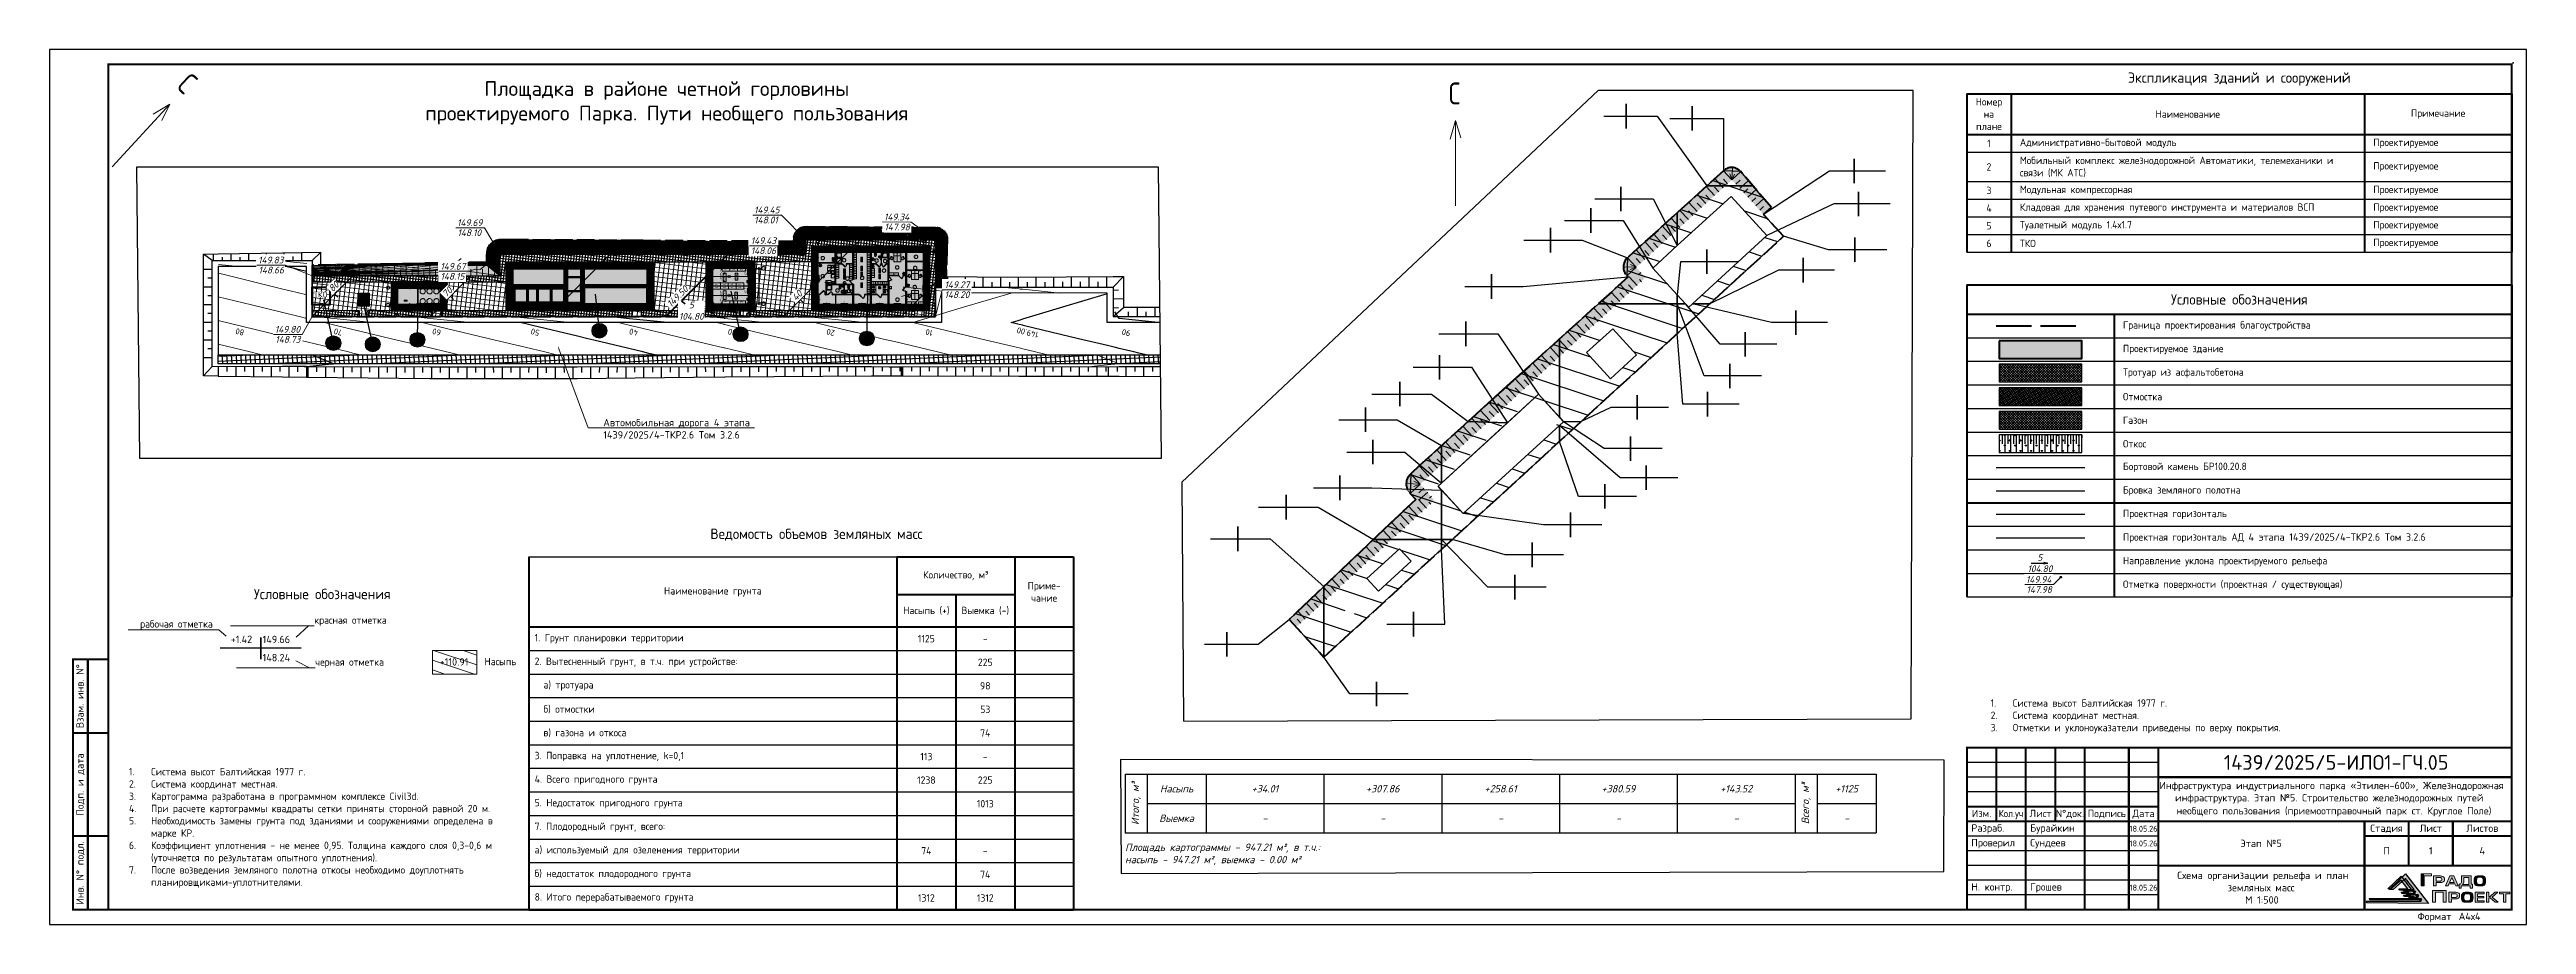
# Paper-space layout '5.1_СОРиПЗМ' of a CAD drawing. Header units: metres. Extents: x 0 to 841, y 0 to 297.
# The model-space entities are those that its viewports show. They can reach past a viewport. Long polylines and large blocks are cut down to what shows.
import ezdxf
from ezdxf import colors
from ezdxf.entities.mleader import LeaderData, LeaderLine
from ezdxf.enums import TextEntityAlignment as Align
from ezdxf.math import Vec2, Vec3

# ---------------------------------------------------------------- set-up
doc = ezdxf.new("R2010")
doc.units = ezdxf.units.M
for name, pattern in [('ACAD_ISO02W100', [15, 12, -3]), ('DASHDOT_axis', [24, 20, -1.5, 1, -1.5]), ('DASHED', [0.75, 0.5, -0.25])]:
    doc.linetypes.add(name, pattern=pattern)
for name, color, linetype in [('280_ПОР_Горизонтали вспомогательные', 7, 'Continuous'), ('_ОФОРМ_Примечания', 7, 'Continuous'), ('_Рамка-текст', 7, 'Continuous'), ('Cartogram_1_calculation_mark', 7, 'Continuous'), ('CARTOGRAM_1_HATCH_FILL', 7, 'Continuous'), ('CARTOGRAM_1_VOLUME', 7, 'Continuous'), ('АД_серый', 250, 'Continuous'), ('ВП АД', 7, 'Continuous'), ('ВС текст_2эт', 7, 'Continuous'), ('ГП_здания', 7, 'Continuous'), ('ГП_ПЗМ', 7, 'Continuous'), ('Откос', 7, 'Continuous'), ('ПП_Дорога_Покрытия_Газон', 3, 'Continuous'), ('ПП_Рамка_ДинамическийФормат', 7, 'Continuous'), ('Ситуация.Проектные откосы', 94, 'Continuous'), ('ТХ здание', 7, 'Continuous'), ('ТХ размеры', 7, 'Continuous'), ('ТХ-площадка', 7, 'Continuous')]:
    doc.layers.add(name, color=color, linetype=linetype)
for name, color, linetype, lineweight in [('280_ПОР_Откосы планировки', 250, 'Continuous', 20), ('_ТЕКСТ', 7, 'Continuous', 20), ('ГП_АД том 3.2.6', 250, 'Continuous', 40), ('ГП_Борт_БР100.20.8', 15, 'Continuous', 30), ('ГП_ВП', 1, 'Continuous', 40), ('ГП_Границы ЗУ', 1, 'Continuous', 50), ('ГП_Контур здания', 1, 'Continuous', 40), ('ГП_ШТАМП', 7, 'Continuous', 70), ('ГТ_ЭКСПЛИКАЦИЯ', 7, 'Continuous', 30), ('ПД_Проект_Штрих_Тротуар', 24, 'Continuous', 9), ('ПП_Дорога_БортовойКамень_БР100.20.8', 34, 'Continuous', 30), ('ПП_Дорога_Покрытия_Тротуар', 24, 'Continuous', 9), ('ТХ здания_НОП_текст', 5, 'Continuous', 25), ('ТХ обор', 5, 'Continuous', 25)]:
    doc.layers.add(name, color=color, linetype=linetype, lineweight=lineweight)
doc.layers.add('ГП_Штриховка газонов', color=254, linetype='Continuous', true_color=0xd2f9d6)
doc.layers.add('ГП_Штриховка отмостки', color=7, linetype='Continuous', true_color=0xfbfccf)
doc.layers.add('ОНХП-ГП текст', color=98, linetype='Continuous', lineweight=20, true_color=0x000800)
doc.layers.add('помощь', color=1, linetype='Continuous', plot=False)
doc.styles.add('ASML', font='isocpeui.ttf')
doc.styles.add('Gipronikel', font='GOST Common.ttf')
doc.styles.add('GOST 2.304', font='CS_Gost2304.shx', dxfattribs={"width": 0.8})
doc.styles.add('GOST Common', font='GOST Common.ttf')
doc.styles.add('GOST-2.304_Type-B', font='arial.ttf')
doc.styles.add('ISOCPEUR', font='isocpeur.ttf')
doc.styles.add('ISOCPEUR.ttf', font='isocpeur.ttf')
doc.styles.add('Line_GUGK', font='', dxfattribs={"height": 1})
doc.styles.add('ГОСТ', font='')
doc.styles.add('СПДС', font='isocpeur.ttf')
doc.styles.add('СПДС 2.5', font='isocpeur.ttf', dxfattribs={"width": 0.8, "height": 2.5})
doc.styles.get('Line_GUGK').set_extended_font_data('Bm431', italic=True)
doc.styles.get('ГОСТ').set_extended_font_data('GOST type A')
doc.linetypes.add('g5_121_t', pattern='A,4,-0.4,["Т",Line_GUGK,S=1,R=0,X=0,Y=-0.5],-1.2,12', length=17.6)
doc.dimstyles.new('ASML', dxfattribs={"dimtxt": 2.3, "dimasz": 1.5, "dimexe": 0.5, "dimexo": 0.5, "dimgap": 0.5, "dimtad": 1, "dimzin": 0, "dimdsep": 46, "dimtxsty": 'ASML', "dimblk": 'OBLIQUE', "dimcen": 0.09, "dimdle": 0.5, "dimadec": 0, "dimazin": 0, "dimtfac": 1, "dimtofl": 0, "dimtmove": 0, "dimatfit": 3, "dimldrblk": 'NONE', "dimfxl": 1, "dimtolj": 1, "dimtzin": 0, "dimarcsym": 0})
doc.dimstyles.new('SPDS', dxfattribs={"dimscale": 100, "dimtxt": 2.5, "dimasz": 2.5, "dimexe": 1.25, "dimexo": 0.625, "dimtad": 1, "dimdec": 0, "dimrnd": 0.001, "dimtxsty": 'GOST 2.304', "dimblk": 'ARCHTICK', "dimblk1": 'ARCHTICK', "dimblk2": 'ARCHTICK', "dimcen": 2.5, "dimdle": 2, "dimadec": 0, "dimazin": 2, "dimtfac": 0.75, "dimtdec": 4, "dimtmove": 1, "dimatfit": 3, "dimfxl": 1, "dimtolj": 1, "dimarcsym": 0})
pattern_1 = [(45, (211, 16), (-0.4419417, 0.4419417), []), (135, (211, 16), (-0.4419417, -0.4419417), [])]
pattern_2 = [(228.933840316, (-2303578.81353, -469156.88798), (0.119689804284, -0.104287646682), []), (318.933840316, (-2303578.81353, -469156.88798), (0.104287646682, 0.119689804284), [])]
pattern_3 = [(35.91960502, (-2303578.8135, -469156.888), (-0.46565303754, 0.64281125622), []), (125.91960502, (-2303578.8135, -469156.888), (-0.64281125622, -0.46565303754), [])]

psp = doc.layouts.new('5.1_СОРиПЗМ')

# ---------------------------------------------------------------- texts
at = {"style": 'Gipronikel'}
psp.add_text('Условные обозначения', height=3.5, dxfattribs=at).set_placement((69.38, 110.41, 923.52))
at = {"layer": '_ОФОРМ_Примечания', "insert": (656.57, 70.66), "char_height": 2.5, "width": 185, "attachment_point": 4, "style": 'GOST Common'}
psp.add_mtext('\\pi-7.5,l10,t10;1.^IСистема высот Балтийская 1977 г.\\P2.^IСистема координат местная.\\P3.^IОтметки и уклоноуказатели приведены по верху покрытия.', dxfattribs=at)
at = {"layer": '_Рамка-текст', "char_height": 2, "width": 10, "attachment_point": 5, "line_spacing_factor": 1.1, "style": 'СПДС 2.5'}
for insert in [(711, 32.5), (711, 27.5), (711, 12.5)]:
    psp.add_mtext('{\\W1;18.05.26}', dxfattribs=dict(at, insert=insert))
at = {"layer": '_ТЕКСТ', "insert": (26.97, 53.11), "char_height": 2.5, "width": 135.7462, "attachment_point": 1, "style": 'Gipronikel'}
psp.add_mtext('\\pi-7.5,l7.5,t7.5;1.^IСистема высот Балтийская 1977 г.\\P2.^IСистема координат местная.\\P3.^IКартограмма разработана в программном комплексе Civil3d.{\\C1;\\P}4.^IПри расчете картограммы квадраты сетки приняты стороной равной 20 м.\\P5.^IНеобходимость замены грунта под зданиями и сооружениями определена в \\P\\pi0;марке КР.\\P\\pi-7.5;{\\C7;6.^IКоэффициент уплотнения - не менее 0,95. Толщина каждого слоя 0,3-0,6 м \\P\\pi0;(уточняется по результатам опытного уплотнения).\\P\\pi-7.5;7.^IПосле возведения земляного полотна откосы необходимо доуплотнять \\P\\pi0;планировщиками-уплотнителями.\\P}', dxfattribs=at)
at = {"layer": 'CARTOGRAM_1_VOLUME', "color": 5, "style": 'СПДС'}
psp.add_text('+1.42', height=2.5, dxfattribs=at).set_placement((65.16, 96.79), align=Align.MIDDLE_CENTER)
at = {"layer": 'CARTOGRAM_1_VOLUME', "color": 26, "style": 'СПДС'}
psp.add_text('149.66', height=2.5, dxfattribs=at).set_placement((77, 96.75), align=Align.MIDDLE_CENTER)
at = {"layer": 'CARTOGRAM_1_VOLUME', "color": 176, "style": 'СПДС'}
psp.add_text('148.24', height=2.5, dxfattribs=at).set_placement((77, 90.58), align=Align.MIDDLE_CENTER)
at = {"layer": 'CARTOGRAM_1_VOLUME', "color": 1, "style": 'СПДС'}
psp.add_text('+110.91', height=2.5, dxfattribs=at).set_placement((137.34, 89.13), align=Align.MIDDLE_CENTER)
at = {"layer": 'ВС текст_2эт', "insert": (209.59, 278.9), "char_height": 5, "width": 171.5592, "attachment_point": 5, "style": 'ISOCPEUR'}
psp.add_mtext('Площадка в районе четной горловины проектируемого Парка. Пути необщего пользования', dxfattribs=at)
at = {"layer": 'ГП_ШТАМП', "insert": (147.67, 89.25), "char_height": 2.5, "width": 80, "attachment_point": 4, "style": 'Gipronikel'}
psp.add_mtext('Насыпь', dxfattribs=at)
at = {"layer": 'ОНХП-ГП текст', "ltscale": 250, "char_height": 7.42, "width": 67.0666, "attachment_point": 1, "style": 'ГОСТ'}
for insert, rotation in [((47.84, 289.55), 317.3507), ((475.08, 285.82), 359.82707)]:
    psp.add_mtext('С', dxfattribs=dict(at, insert=insert, rotation=rotation))

msp = doc.modelspace()

# ---------------------------------------------------------------- texts
at = {"layer": 'ВП АД', "color": 5, "linetype": 'Continuous', "lineweight": 15, "style": 'ISOCPEUR.ttf'}
for s, rotation, p in [('90', 208.97953, (2306858.914, 453350.859, 148.9)), ('149.00', 208.97961, (2306846.57, 453339.576, 149)), ('10', 208.97981, (2306834.225, 453328.293, 149.1)), ('20', 208.97953, (2306821.881, 453317.01, 149.2)), ('30', 208.9793, (2306809.537, 453305.727, 149.3)), ('40', 208.97931, (2306797.193, 453294.444, 149.4)), ('50', 208.97953, (2306784.848, 453283.161, 149.5)), ('60', 208.9793, (2306772.504, 453271.878, 149.6)), ('70', 208.97953, (2306760.16, 453260.594, 149.7)), ('80', 208.90296, (2306747.853, 453249.346, 149.8))]:
    msp.add_text(s, height=1, rotation=rotation, dxfattribs=at).set_placement(p, align=Align.MIDDLE_CENTER)

# ---------------------------------------------------------------- blocks, each defined once
blk = doc.blocks.new('*U26')
at = {"layer": 'ПП_Рамка_ДинамическийФормат', "linetype": 'Continuous', "lineweight": 30, "true_color": 0x0c6001}
h = blk.add_hatch(color=88, dxfattribs=at)
h.dxf.hatch_style = 1
h.paths.add_polyline_path([(794.4, 11.89), (799.95, 17.21), (807.72, 7.1), (786.95, 7.34), (786.59, 7.93), (805.24, 7.93), (804.87, 8.41), (805.5, 8.41), (805.28, 8.69), (801.46, 8.69), (801.04, 9.24), (804.23, 9.24), (803.86, 9.72), (804.49, 9.73), (804.27, 10), (800.47, 10), (800.04, 10.56), (803.22, 10.56), (802.86, 11.03), (803.48, 11.04), (803.26, 11.33), (799.45, 11.32), (799.02, 11.87), (802.84, 11.88), (799.98, 15.58), (795.72, 11.89)])
at = {"layer": 'ПП_Рамка_ДинамическийФормат', "linetype": 'Continuous', "lineweight": 0, "true_color": 0x033c8c}
h = blk.add_hatch(color=156, dxfattribs=at)
h.dxf.hatch_style = 1
h.paths.add_polyline_path([(806.23, 17.14), (805.23, 17.14), (805.23, 13.1), (806.23, 13.1)])
at = {"layer": 'ПП_Рамка_ДинамическийФормат', "linetype": 'Continuous', "lineweight": 30, "true_color": 0x033c8c}
h = blk.add_hatch(color=156, dxfattribs=at)
h.dxf.hatch_style = 1
h.paths.add_polyline_path([(793.93, 12.05), (798.41, 16.35), (804.69, 8.19), (787.92, 8.38), (787.62, 8.85), (802.68, 8.85), (802.39, 9.24), (802.89, 9.24), (802.72, 9.47), (799.63, 9.47), (799.29, 9.91), (801.87, 9.91), (801.57, 10.3), (802.08, 10.3), (801.9, 10.53), (798.83, 10.53), (798.48, 10.98), (801.05, 10.98), (800.76, 11.36), (801.26, 11.36), (801.08, 11.6), (798.01, 11.59), (797.66, 12.04), (800.74, 12.04), (798.44, 15.03), (795, 12.05)])
at = {"layer": 'ПП_Рамка_ДинамическийФормат', "linetype": 'Continuous', "lineweight": 0, "true_color": 0x033c8c}
h = blk.add_hatch(color=156, dxfattribs=at)
h.dxf.hatch_style = 1
h.paths.add_polyline_path([(812.81, 16.19, 0.129761), (811.77, 16.46), (809.48, 16.46), (809.48, 13.1), (810.33, 13.1), (810.33, 14.21), (811.8, 14.21, 0.148195), (812.76, 14.43, 0.229809), (813.12, 15.01), (813.12, 15.6, 0.271278)])
h.paths.add_polyline_path([(810.32, 15.95), (811.58, 15.95, -0.094959), (811.98, 15.88, -0.198887), (812.19, 15.68, -0.099141), (812.26, 15.31, -0.182798), (812.11, 14.9, -0.188884), (811.82, 14.74, -0.015492), (811.55, 14.72), (810.32, 14.72)], flags=16)
h.paths.add_polyline_path([(816.32, 16.48), (815.01, 16.48), (813.49, 13.1), (814.39, 13.1), (814.65, 13.79), (816.68, 13.79), (816.99, 13.1), (817.83, 13.1)])
h.paths.add_polyline_path([(815.67, 15.96), (816.5, 14.23), (814.87, 14.23)], flags=16)
h.paths.add_polyline_path([(822.21, 16.47), (818.94, 16.47), (818.94, 14.64, -0.224), (818.59, 13.73), (818.48, 13.62), (818.13, 13.62), (818.13, 12.35), (818.83, 12.35), (818.83, 13.1), (821.91, 13.1), (821.91, 12.36), (822.64, 12.36), (822.64, 13.62), (822.21, 13.62)])
h.paths.add_polyline_path([(819.73, 15.97), (821.42, 15.97), (821.42, 13.6), (819.33, 13.6), (819.34, 13.66), (819.41, 13.69), (819.48, 13.76, 0.193412), (819.73, 14.4)], flags=16)
h.paths.add_polyline_path([(813.77, 11.58), (809.11, 11.58), (809.11, 7.56), (810.13, 7.56), (810.13, 10.93), (812.75, 10.93), (812.75, 7.56), (813.77, 7.56)])
h.paths.add_polyline_path([(818.29, 9.47), (818.29, 10.05, 0.311605), (818.01, 10.64, 0.129761), (816.97, 10.91), (814.68, 10.91), (814.68, 7.56), (815.53, 7.56), (815.53, 8.66), (817, 8.66, 0.148195), (817.96, 8.89, 0.267677)])
h.paths.add_polyline_path([(815.53, 10.41), (816.78, 10.41, -0.094959), (817.19, 10.33, -0.198887), (817.4, 10.13, -0.099141), (817.47, 9.76, -0.182798), (817.32, 9.35, -0.188884), (817.03, 9.2, -0.015492), (816.76, 9.18), (815.53, 9.18)], flags=16)
h.paths.add_polyline_path([(826.51, 9.48), (824.33, 9.48), (824.33, 10.41), (826.61, 10.41), (826.61, 10.91), (823.53, 10.91), (823.53, 7.56), (826.61, 7.56), (826.61, 8.01), (824.33, 8.01), (824.33, 9.04), (826.51, 9.04)])
h.paths.add_polyline_path([(828.25, 10.91), (827.45, 10.91), (827.45, 7.56), (828.25, 7.56), (828.25, 9), (828.73, 9), (830.41, 7.56), (831.42, 7.56), (829.4, 9.26), (831.26, 10.91), (830.28, 10.91), (828.72, 9.5), (828.25, 9.5)])
h.paths.add_polyline_path([(833.96, 10.4), (835.32, 10.4), (835.32, 10.91), (831.79, 10.91), (831.79, 10.4), (833.15, 10.4), (833.15, 7.56), (833.96, 7.56)])
h = blk.add_hatch(color=156, dxfattribs=at)
h.dxf.hatch_style = 1
edge = h.paths.add_edge_path()
edge.add_spline(control_points=[(820.88, 7.56), (821.01, 7.56), (821.25, 7.56), (821.58, 7.56), (821.87, 7.58), (822.14, 7.67), (822.36, 7.76), (822.57, 7.96), (822.74, 8.23), (822.86, 8.73), (822.85, 9.11), (822.85, 9.36), (822.85, 9.51), (822.85, 9.8), (822.74, 10.21), (822.57, 10.48), (822.36, 10.68), (822.14, 10.77), (821.87, 10.86), (821.58, 10.91), (821.25, 10.91), (821.01, 10.91), (820.88, 10.91), (820.76, 10.91), (820.52, 10.91), (820.2, 10.91), (819.9, 10.86), (819.64, 10.77), (819.41, 10.68), (819.21, 10.48), (819.04, 10.21), (818.93, 9.8), (818.93, 9.51), (818.93, 9.36), (818.92, 9.11), (818.91, 8.73), (819.04, 8.23), (819.21, 7.96), (819.41, 7.76), (819.64, 7.67), (819.9, 7.58), (820.2, 7.56), (820.52, 7.56), (820.76, 7.56), (820.88, 7.56)], knot_values=[0, 0, 0, 0, 0.392432, 0.709081, 0.998708, 1.278127, 1.53821, 1.728059, 2.110629, 2.5013, 3.242256, 3.242256, 3.242256, 3.711066, 4.101736, 4.484307, 4.674156, 4.934238, 5.213657, 5.503284, 5.819934, 6.212366, 6.212366, 6.212366, 6.590896, 6.907546, 7.197173, 7.476592, 7.736674, 7.926524, 8.309094, 8.699764, 9.168574, 9.168574, 9.168574, 9.90953, 10.300201, 10.682771, 10.87262, 11.132703, 11.412122, 11.701749, 12.018398, 12.396929, 12.396929, 12.396929, 12.396929], degree=3, periodic=0)
edge = h.paths.add_edge_path(flags=16)
edge.add_spline(control_points=[(819.77, 9.35), (819.78, 9.3), (819.78, 9.22), (819.78, 9.22), (819.77, 9.11), (819.77, 8.89), (819.81, 8.62), (819.85, 8.41), (819.93, 8.28), (820, 8.16), (820.11, 8.1), (820.24, 8.03), (820.41, 8.02), (820.59, 8), (820.75, 8), (820.85, 8), (820.89, 8), (820.92, 8), (821.03, 8), (821.19, 8), (821.37, 8.01), (821.53, 8.02), (821.66, 8.09), (821.78, 8.16), (821.85, 8.28), (821.93, 8.4), (821.97, 8.61), (822.01, 8.88), (822.01, 9.1), (822, 9.22), (822.01, 9.34), (822.01, 9.55), (821.97, 9.82), (821.93, 10.03), (821.85, 10.16), (821.78, 10.28), (821.67, 10.34), (821.53, 10.42), (821.37, 10.42), (821.19, 10.44), (821.03, 10.44), (820.93, 10.44), (820.89, 10.44), (820.85, 10.44), (820.75, 10.44), (820.59, 10.44), (820.41, 10.42), (820.25, 10.41), (820.11, 10.34), (820, 10.28), (819.93, 10.16), (819.85, 10.03), (819.81, 9.82), (819.77, 9.55), (819.77, 9.41), (819.77, 9.35)], knot_values=[0, 0, 0, 0, 1, 2, 3, 4, 5, 6, 7, 8, 9, 10, 11, 12, 13, 14, 15, 16, 17, 18, 19, 20, 21, 22, 23, 24, 25, 26, 27, 28, 29, 30, 31, 32, 33, 34, 35, 36, 37, 38, 39, 40, 41, 42, 43, 44, 45, 46, 47, 48, 49, 50, 51, 52, 53, 53, 53, 53], degree=3, periodic=0)
h = blk.add_hatch(color=156, dxfattribs=at)
h.dxf.hatch_style = 1
edge = h.paths.add_edge_path()
edge.add_spline(control_points=[(825.18, 13.1), (825.31, 13.1), (825.55, 13.1), (825.88, 13.12), (826.17, 13.17), (826.43, 13.26), (826.66, 13.35), (826.86, 13.54), (827.04, 13.82), (827.16, 14.32), (827.15, 14.7), (827.14, 14.94), (827.14, 15.1), (827.14, 15.39), (827.04, 15.79), (826.86, 16.07), (826.66, 16.26), (826.43, 16.36), (826.17, 16.45), (825.88, 16.5), (825.55, 16.51), (825.31, 16.51), (825.18, 16.51), (825.05, 16.51), (824.82, 16.51), (824.49, 16.5), (824.2, 16.45), (823.94, 16.36), (823.71, 16.26), (823.51, 16.07), (823.33, 15.79), (823.23, 15.39), (823.23, 15.1), (823.23, 14.94), (823.22, 14.7), (823.21, 14.32), (823.33, 13.82), (823.51, 13.54), (823.71, 13.35), (823.94, 13.26), (824.2, 13.17), (824.49, 13.12), (824.82, 13.1), (825.05, 13.1), (825.18, 13.1)], knot_values=[0, 0, 0, 0, 0.392432, 0.709081, 0.998708, 1.278127, 1.53821, 1.728059, 2.110629, 2.5013, 3.242256, 3.242256, 3.242256, 3.711066, 4.101736, 4.484307, 4.674156, 4.934238, 5.213657, 5.503284, 5.819934, 6.212366, 6.212366, 6.212366, 6.590896, 6.907546, 7.197173, 7.476592, 7.736674, 7.926524, 8.309094, 8.699764, 9.168574, 9.168574, 9.168574, 9.90953, 10.300201, 10.682771, 10.87262, 11.132703, 11.412122, 11.701749, 12.018398, 12.396929, 12.396929, 12.396929, 12.396929], degree=3, periodic=0)
edge = h.paths.add_edge_path(flags=16)
edge.add_spline(control_points=[(824.07, 14.94), (824.07, 14.88), (824.07, 14.8), (824.07, 14.81), (824.07, 14.69), (824.06, 14.48), (824.1, 14.21), (824.14, 14), (824.23, 13.87), (824.29, 13.75), (824.41, 13.68), (824.54, 13.61), (824.7, 13.6), (824.89, 13.59), (825.04, 13.58), (825.15, 13.58), (825.18, 13.58), (825.22, 13.58), (825.32, 13.58), (825.48, 13.59), (825.66, 13.6), (825.83, 13.61), (825.96, 13.68), (826.07, 13.74), (826.14, 13.87), (826.22, 13.99), (826.27, 14.2), (826.31, 14.47), (826.3, 14.69), (826.3, 14.81), (826.3, 14.93), (826.31, 15.14), (826.27, 15.41), (826.23, 15.62), (826.14, 15.75), (826.07, 15.87), (825.96, 15.93), (825.83, 16), (825.66, 16.01), (825.48, 16.02), (825.32, 16.03), (825.22, 16.03), (825.19, 16.03), (825.15, 16.03), (825.05, 16.03), (824.89, 16.02), (824.71, 16.01), (824.54, 16), (824.41, 15.93), (824.3, 15.87), (824.23, 15.75), (824.15, 15.62), (824.1, 15.41), (824.06, 15.14), (824.07, 15), (824.07, 14.94)], knot_values=[0, 0, 0, 0, 1, 2, 3, 4, 5, 6, 7, 8, 9, 10, 11, 12, 13, 14, 15, 16, 17, 18, 19, 20, 21, 22, 23, 24, 25, 26, 27, 28, 29, 30, 31, 32, 33, 34, 35, 36, 37, 38, 39, 40, 41, 42, 43, 44, 45, 46, 47, 48, 49, 50, 51, 52, 53, 53, 53, 53], degree=3, periodic=0)
at = {"layer": 'ПП_Рамка_ДинамическийФормат'}
blk.add_lwpolyline([(0, 0), (841, 0), (841, 297), (0, 297)], close=True, dxfattribs=at)
at = {"layer": 'ПП_Рамка_ДинамическийФормат', "const_width": 0.7}
for points in [[(20, 5), (836, 5), (836, 292), (20, 292)], [(8, 5), (20, 5), (20, 90), (8, 90)], [(651, 60), (651, 5), (836, 5), (836, 60)]]:
    blk.add_lwpolyline(points, close=True, dxfattribs=at)
for points in [[(13, 5), (13, 90)], [(20, 65), (8, 65)], [(661, 60), (661, 35)], [(671, 60), (671, 5)], [(681, 60), (681, 35)], [(691, 60), (691, 5)], [(706, 60), (706, 5)], [(716, 60), (716, 5)], [(716, 50), (836, 50)], [(716, 40), (651, 40)], [(716, 35), (651, 35)], [(716, 35), (836, 35)], [(786, 35), (786, 5)], [(801, 35), (801, 20)], [(816, 35), (816, 20)], [(20, 30), (8, 30)], [(836, 30), (786, 30)], [(716, 20), (836, 20)]]:
    blk.add_lwpolyline(points, dxfattribs=at)
at = {"layer": 'ПП_Рамка_ДинамическийФормат'}
for points in [[(716, 55), (651, 55)], [(716, 50), (651, 50)], [(716, 45), (651, 45)], [(716, 30), (651, 30)], [(716, 25), (651, 25)], [(716, 20), (651, 20)], [(716, 15), (651, 15)], [(716, 10), (651, 10)]]:
    blk.add_lwpolyline(points, dxfattribs=at)
at = {"layer": 'ПП_Рамка_ДинамическийФормат', "color": 88, "linetype": 'Continuous', "lineweight": 30, "true_color": 0x0c6001}
blk.add_lwpolyline([(794.4, 11.89), (799.95, 17.21), (807.72, 7.1), (786.95, 7.34), (786.59, 7.93), (805.24, 7.93), (804.87, 8.41), (805.5, 8.41), (805.28, 8.69), (801.46, 8.69), (801.04, 9.24), (804.23, 9.24), (803.86, 9.72), (804.49, 9.73), (804.27, 10), (800.47, 10), (800.04, 10.56), (803.22, 10.56), (802.86, 11.03), (803.48, 11.04), (803.26, 11.33), (799.45, 11.32), (799.02, 11.87), (802.84, 11.88), (799.98, 15.58), (795.72, 11.89)], close=True, dxfattribs=at)
at = {"layer": 'ПП_Рамка_ДинамическийФормат', "color": 156, "linetype": 'Continuous', "lineweight": 0, "true_color": 0x033c8c}
blk.add_lwpolyline([(805.23, 13.1), (805.23, 17.14), (808.8, 17.14), (808.8, 16.53), (806.23, 16.53), (806.23, 13.1), (805.23, 13.1)], dxfattribs=at)
at = {"layer": 'ПП_Рамка_ДинамическийФормат', "color": 7, "linetype": 'Continuous', "lineweight": 30, "true_color": 0xffffff}
blk.add_lwpolyline([(793.93, 12.05), (798.41, 16.35), (804.69, 8.19), (787.92, 8.38), (787.62, 8.85), (802.68, 8.85), (802.39, 9.24), (802.89, 9.24), (802.72, 9.47), (799.63, 9.47), (799.29, 9.91), (801.87, 9.91), (801.57, 10.3), (802.08, 10.3), (801.9, 10.53), (798.83, 10.53), (798.48, 10.98), (801.05, 10.98), (800.76, 11.36), (801.26, 11.36), (801.08, 11.6), (798.01, 11.59), (797.66, 12.04), (800.74, 12.04), (798.44, 15.03), (795, 12.05)], close=True, dxfattribs=at)
at = {"layer": 'ПП_Рамка_ДинамическийФормат', "color": 156, "linetype": 'Continuous', "lineweight": 0, "true_color": 0x033c8c}
for points in [[(813.77, 7.56), (813.77, 11.58), (809.11, 11.58), (809.11, 7.56), (810.13, 7.56), (810.13, 10.93), (812.75, 10.93), (812.75, 7.56)], [(813.49, 13.1), (815.01, 16.48), (816.32, 16.48), (817.83, 13.1), (816.99, 13.1), (816.68, 13.79), (814.65, 13.79), (814.39, 13.1)], [(814.87, 14.23), (816.5, 14.23), (815.67, 15.96), (814.87, 14.23)], [(823.53, 10.91), (823.53, 7.56), (826.61, 7.56), (826.61, 8.01), (824.33, 8.01), (824.33, 9.04), (826.51, 9.04), (826.51, 9.48), (824.33, 9.48), (824.33, 10.41), (826.61, 10.41), (826.61, 10.91)], [(827.45, 10.91), (828.25, 10.91), (828.25, 9.5), (828.72, 9.5), (830.28, 10.91), (831.26, 10.91), (829.4, 9.26), (831.42, 7.56), (830.41, 7.56), (828.73, 9), (828.25, 9), (828.25, 7.56), (827.45, 7.56)], [(833.15, 7.56), (833.15, 10.4), (831.79, 10.4), (831.79, 10.91), (835.32, 10.91), (835.32, 10.4), (833.96, 10.4), (833.96, 7.56)]]:
    blk.add_lwpolyline(points, close=True, dxfattribs=at)
for points in [[(809.48, 13.1), (809.48, 16.46), (811.77, 16.46, -0.129761), (812.81, 16.19, -0.271278), (813.12, 15.6), (813.12, 15.01, -0.229809), (812.76, 14.43, -0.148195), (811.8, 14.21), (810.33, 14.21), (810.33, 13.1), (809.48, 13.1)], [(814.68, 7.56), (814.68, 10.91), (816.97, 10.91, -0.129761), (818.01, 10.64, -0.311605), (818.29, 10.05), (818.29, 9.47, -0.267677), (817.96, 8.89, -0.148195), (817, 8.66), (815.53, 8.66), (815.53, 7.56), (814.68, 7.56)], [(818.94, 16.47), (822.21, 16.47), (822.21, 13.62), (822.64, 13.62), (822.64, 12.36), (821.91, 12.36), (821.91, 13.1), (818.83, 13.1), (818.83, 12.35), (818.13, 12.35), (818.13, 13.62), (818.48, 13.62), (818.59, 13.73, 0.224), (818.94, 14.64), (818.94, 16.47)]]:
    blk.add_lwpolyline(points, format="xyb", dxfattribs=at)
for points in [[(810.32, 15.95), (811.58, 15.95, -0.094959), (811.98, 15.88, -0.198887), (812.19, 15.68, -0.099141), (812.26, 15.31, -0.182798), (812.11, 14.9, -0.188884), (811.82, 14.74, -0.015492), (811.55, 14.72), (810.32, 14.72), (810.32, 15.95)], [(815.53, 10.41), (816.78, 10.41, -0.094959), (817.19, 10.33, -0.198887), (817.4, 10.13, -0.099141), (817.47, 9.76, -0.182798), (817.32, 9.35, -0.188884), (817.03, 9.2, -0.015492), (816.76, 9.18), (815.53, 9.18), (815.53, 10.41)], [(819.73, 15.97), (821.42, 15.97), (821.42, 13.6), (819.33, 13.6), (819.34, 13.66), (819.41, 13.69), (819.48, 13.76, 0.193412), (819.73, 14.4), (819.73, 15.97)]]:
    blk.add_lwpolyline(points, format="xyb", close=True, dxfattribs=at)
for points in [[(820.88, 7.56), (821.01, 7.56), (821.25, 7.56), (821.58, 7.56), (821.87, 7.58), (822.14, 7.67), (822.36, 7.76), (822.57, 7.96), (822.74, 8.23), (822.86, 8.73), (822.85, 9.11), (822.85, 9.36), (822.85, 9.51), (822.85, 9.8), (822.74, 10.21), (822.57, 10.48), (822.36, 10.68), (822.14, 10.77), (821.87, 10.86), (821.58, 10.91), (821.25, 10.91), (821.01, 10.91), (820.88, 10.91), (820.76, 10.91), (820.52, 10.91), (820.2, 10.91), (819.9, 10.86), (819.64, 10.77), (819.41, 10.68), (819.21, 10.48), (819.04, 10.21), (818.93, 9.8), (818.93, 9.51), (818.93, 9.36), (818.92, 9.11), (818.91, 8.73), (819.04, 8.23), (819.21, 7.96), (819.41, 7.76), (819.64, 7.67), (819.9, 7.58), (820.2, 7.56), (820.52, 7.56), (820.76, 7.56), (820.88, 7.56)], [(825.18, 13.1), (825.31, 13.1), (825.55, 13.1), (825.88, 13.12), (826.17, 13.17), (826.43, 13.26), (826.66, 13.35), (826.86, 13.54), (827.04, 13.82), (827.16, 14.32), (827.15, 14.7), (827.14, 14.94), (827.14, 15.1), (827.14, 15.39), (827.04, 15.79), (826.86, 16.07), (826.66, 16.26), (826.43, 16.36), (826.17, 16.45), (825.88, 16.5), (825.55, 16.51), (825.31, 16.51), (825.18, 16.51), (825.05, 16.51), (824.82, 16.51), (824.49, 16.5), (824.2, 16.45), (823.94, 16.36), (823.71, 16.26), (823.51, 16.07), (823.33, 15.79), (823.23, 15.39), (823.23, 15.1), (823.23, 14.94), (823.22, 14.7), (823.21, 14.32), (823.33, 13.82), (823.51, 13.54), (823.71, 13.35), (823.94, 13.26), (824.2, 13.17), (824.49, 13.12), (824.82, 13.1), (825.05, 13.1), (825.18, 13.1)]]:
    blk.add_open_spline(points, degree=3, knots=[0, 0, 0, 0, 0.392432, 0.709081, 0.998708, 1.278127, 1.53821, 1.728059, 2.110629, 2.5013, 3.242256, 3.242256, 3.242256, 3.711066, 4.101736, 4.484307, 4.674156, 4.934238, 5.213657, 5.503284, 5.819934, 6.212366, 6.212366, 6.212366, 6.590896, 6.907546, 7.197173, 7.476592, 7.736674, 7.926524, 8.309094, 8.699764, 9.168574, 9.168574, 9.168574, 9.90953, 10.300201, 10.682771, 10.87262, 11.132703, 11.412122, 11.701749, 12.018398, 12.396929, 12.396929, 12.396929, 12.396929], dxfattribs=at)
for points in [[(819.77, 9.35), (819.78, 9.3), (819.78, 9.22), (819.78, 9.22), (819.77, 9.11), (819.77, 8.89), (819.81, 8.62), (819.85, 8.41), (819.93, 8.28), (820, 8.16), (820.11, 8.1), (820.24, 8.03), (820.41, 8.02), (820.59, 8), (820.75, 8), (820.85, 8), (820.89, 8), (820.92, 8), (821.03, 8), (821.19, 8), (821.37, 8.01), (821.53, 8.02), (821.66, 8.09), (821.78, 8.16), (821.85, 8.28), (821.93, 8.4), (821.97, 8.61), (822.01, 8.88), (822.01, 9.1), (822, 9.22), (822.01, 9.34), (822.01, 9.55), (821.97, 9.82), (821.93, 10.03), (821.85, 10.16), (821.78, 10.28), (821.67, 10.34), (821.53, 10.42), (821.37, 10.42), (821.19, 10.44), (821.03, 10.44), (820.93, 10.44), (820.89, 10.44), (820.85, 10.44), (820.75, 10.44), (820.59, 10.44), (820.41, 10.42), (820.25, 10.41), (820.11, 10.34), (820, 10.28), (819.93, 10.16), (819.85, 10.03), (819.81, 9.82), (819.77, 9.55), (819.77, 9.41), (819.77, 9.35)], [(824.07, 14.94), (824.07, 14.88), (824.07, 14.8), (824.07, 14.81), (824.07, 14.69), (824.06, 14.48), (824.1, 14.21), (824.14, 14), (824.23, 13.87), (824.29, 13.75), (824.41, 13.68), (824.54, 13.61), (824.7, 13.6), (824.89, 13.59), (825.04, 13.58), (825.15, 13.58), (825.18, 13.58), (825.22, 13.58), (825.32, 13.58), (825.48, 13.59), (825.66, 13.6), (825.83, 13.61), (825.96, 13.68), (826.07, 13.74), (826.14, 13.87), (826.22, 13.99), (826.27, 14.2), (826.31, 14.47), (826.3, 14.69), (826.3, 14.81), (826.3, 14.93), (826.31, 15.14), (826.27, 15.41), (826.23, 15.62), (826.14, 15.75), (826.07, 15.87), (825.96, 15.93), (825.83, 16), (825.66, 16.01), (825.48, 16.02), (825.32, 16.03), (825.22, 16.03), (825.19, 16.03), (825.15, 16.03), (825.05, 16.03), (824.89, 16.02), (824.71, 16.01), (824.54, 16), (824.41, 15.93), (824.3, 15.87), (824.23, 15.75), (824.15, 15.62), (824.1, 15.41), (824.06, 15.14), (824.07, 15), (824.07, 14.94)]]:
    blk.add_open_spline(points, degree=3, dxfattribs=at)
at = {"layer": 'ПП_Рамка_ДинамическийФормат'}
blk.add_point((836.5, 292.5), dxfattribs=at)
at = {"layer": 'ПП_Рамка_ДинамическийФормат', "style": 'ISOCPEUR'}
for s, p in [('Взам. инв. N%%D', (12.33, 77.5)), ('Подп. и дата', (12.33, 47.5)), ('Инв. N%%D подл.', (12.33, 17.5))]:
    blk.add_text(s, height=2.5, rotation=90, dxfattribs=at).set_placement(p, align=Align.BOTTOM_CENTER)
at = {"layer": 'ПП_Рамка_ДинамическийФормат', "style": 'СПДС'}
for s, p in [('Изм.', (656, 35.67)), ('Лист', (676, 35.67)), ('N%%Dдок.', (686, 35.67)), ('Подпись', (698.5, 35.67)), ('Дата', (711, 35.67)), ('Стадия', (793.5, 30.67)), ('Лист', (808.5, 30.67)), ('Листов', (826, 30.67))]:
    blk.add_text(s, height=2.5, dxfattribs=at).set_placement(p, align=Align.BOTTOM_CENTER)
at = {"layer": 'ПП_Рамка_ДинамическийФормат', "style": 'СПДС', "width": 0.9}
blk.add_text('Кол.уч', height=2.5, dxfattribs=at).set_placement((666, 35.67), align=Align.BOTTOM_CENTER)
at = {"layer": 'ПП_Рамка_ДинамическийФормат', "style": 'ISOCPEUR'}
blk.add_text('Формат', height=2.5, dxfattribs=at).set_placement((804, 1.5))
at = {"layer": 'ПП_Рамка_ДинамическийФормат', "style": 'СПДС', "flags": 4}
for tag, height, p in [('ШИФР', 5, (776, 55)), ('ОБЪЕКТ', 2.5, (776, 42.5)), ('ПОДОБЪЕКТ', 2.5, (751, 27.5)), ('СТАДИЯ', 2.5, (793.5, 25)), ('ЛИСТ', 2.5, (808.5, 25)), ('ЛИСТОВ', 2.5, (826, 25)), ('ЧЕРТЕЖ', 2.5, (751, 12.5))]:
    blk.add_attdef(tag, text='', height=height, dxfattribs=at).set_placement(p, align=Align.MIDDLE_CENTER)
at = {"layer": 'ПП_Рамка_ДинамическийФормат', "style": 'СПДС'}
for tag, p, flags in [('СПЕЦ_1', (652.5, 31.5), 12), ('ФАМИЛИЯ_1', (672.5, 31.5), 4), ('СПЕЦ_2', (652.5, 26.5), 12), ('ФАМИЛИЯ_2', (672.5, 26.5), 4), ('СПЕЦ_3', (652.5, 21.5), 12), ('СПЕЦ_4', (652.5, 16.5), 12), ('ФАМИЛИЯ_3', (672.5, 21.5), 4), ('ФАМИЛИЯ_4', (672.5, 16.5), 4), ('СПЕЦ_5', (652.5, 11.5), 12), ('СПЕЦ_6', (652.5, 6.5), 12), ('ФАМИЛИЯ_5', (672.5, 11.5), 4), ('ФАМИЛИЯ_6', (672.5, 6.5), 4)]:
    blk.add_attdef(tag, p, '', height=2.5, dxfattribs=dict(at, flags=flags))
blk.add_attdef('ФОРМАТ', (818, 1.5), '', height=2.5, dxfattribs=at)
blk = doc.blocks.new('*T33')
at = {"layer": '_ОФОРМ_Примечания', "color": 0, "lineweight": 50, "transparency": 16777216}
for p, q in [((0, 0), (185, 0)), ((0, 0), (0, -74)), ((185, 0), (185, -74)), ((0, -10), (185, -10)), ((50, -10), (50, -74))]:
    blk.add_line(p, q, dxfattribs=at)
at = {"layer": '_ОФОРМ_Примечания', "color": 0, "lineweight": -2, "transparency": 16777216}
for p, q in [((0, -18), (185, -18)), ((0, -26), (185, -26)), ((0, -34), (185, -34)), ((0, -42), (185, -42)), ((0, -50), (185, -50)), ((0, -58), (185, -58)), ((0, -66), (185, -66)), ((0, -74), (185, -74))]:
    blk.add_line(p, q, dxfattribs=at)
at = {"layer": '_ОФОРМ_Примечания', "transparency": 16777216}
for s, insert, char_height, width, attachment_point, style in [('Условные обозначения', (92.5, -5), 3.5, 182, 5, 'Gipronikel'), ('Граница проектирования благоустройства', (53, -14), 2.5, 129, 4, 'GOST Common'), ('Проектируемое здание', (53, -22), 2.5, 129, 4, 'GOST Common'), ('Тротуар из асфальтобетона', (53, -30), 2.5, 129, 4, 'GOST Common'), ('Отмостка', (53, -38), 2.5, 129, 4, 'GOST Common'), ('Газон', (53, -46), 2.5, 129, 4, 'GOST Common'), ('Откос', (53, -54), 2.5, 129, 4, 'GOST Common'), ('Бортовой камень БР100.20.8', (53, -62), 2.5, 129, 4, 'GOST Common'), ('Бровка земляного полотна', (53, -70), 2.5, 129, 4, 'GOST Common')]:
    blk.add_mtext(s, dxfattribs=dict(at, insert=insert, char_height=char_height, width=width, attachment_point=attachment_point, style=style))
blk = doc.blocks.new('*T34')
at = {"layer": '_ОФОРМ_Примечания', "color": 0, "linetype": 'ByBlock', "lineweight": -2, "transparency": 16777216}
for p, q in [((0, -15), (125, -15)), ((0, -46.83), (185, -46.83)), ((0, -54.83), (185, -54.83)), ((0, -62.83), (185, -62.83)), ((0, -70.83), (185, -70.83)), ((0, -78.83), (185, -78.83)), ((0, -86.83), (185, -86.83)), ((0, -94.83), (185, -94.83)), ((0, -102.83), (185, -102.83)), ((0, -110.83), (185, -110.83)), ((0, -118.83), (185, -118.83)), ((0, -126.83), (185, -126.83))]:
    blk.add_line(p, q, dxfattribs=at)
at = {"layer": '_ОФОРМ_Примечания', "color": 7, "linetype": 'Continuous', "lineweight": 50, "transparency": 16777216}
for p, q in [((0, -15), (0, -134.83)), ((125, -15), (185, -15)), ((125, -15), (125, -134.83)), ((165, -15), (165, -134.83)), ((185, -15), (185, -134.83)), ((125, -27.86), (165, -27.86)), ((145, -27.86), (145, -134.83)), ((0, -38.83), (185, -38.83))]:
    blk.add_line(p, q, dxfattribs=at)
at = {"layer": '_ОФОРМ_Примечания', "color": 0, "lineweight": 50, "transparency": 16777216}
blk.add_line((0, -134.83), (185, -134.83), dxfattribs=at)
at = {"layer": '_ОФОРМ_Примечания', "color": 0, "transparency": 16777216, "style": 'Gipronikel'}
for s, insert, char_height, width, attachment_point in [('\\pl10.325,t18.611;Ведомость объемов земляных масс\\P', (92.5, -7.5), 3.5, 182, 5), ('Количество, м{\\fISOCPEUR|b0|i0|c0|p34;³\\P}', (145, -21.43), 2.5, 37, 5), ('Приме- чание', (175, -26.92), 2.5, 17, 5), ('Наименование грунта', (62.5, -26.92), 2.5, 122, 5), ('Насыпь (+)', (135, -33.35), 2.5, 17, 5), ('Выемка (-)', (155, -33.35), 2.5, 17, 5), ('1. Грунт планировки территории', (2, -42.83), 2.5, 121, 4), ('1125', (135, -42.83), 2.5, 17, 5), ('2. Вытесненный грунт, в т.ч. при устройстве:', (2, -50.83), 2.5, 121, 4), ('225', (155, -50.83), 2.5, 17, 5), ('-', (155, -42.83), 2.5, 17, 5), ('а) тротуара', (5, -58.83), 2.5, 115, 4), ('98', (155, -58.83), 2.5, 17, 5), ('б) отмостки', (5, -66.83), 2.5, 115, 4), ('53', (155, -66.83), 2.5, 17, 5), ('в) газона и откоса', (5, -74.83), 2.5, 115, 4), ('74', (155, -74.83), 2.5, 17, 5), ('3. Поправка на уплотнение, k=0,1', (2, -82.83), 2.5, 121, 4), ('113', (135, -82.83), 2.5, 17, 5), ('-', (155, -82.83), 2.5, 17, 5), ('4. Всего пригодного грунта', (2, -90.83), 2.5, 121, 4), ('1238', (135, -90.83), 2.5, 17, 5), ('225', (155, -90.83), 2.5, 17, 5), ('5. Недостаток пригодного грунта', (2, -98.83), 2.5, 121, 4), ('1013', (155, -98.83), 2.5, 17, 5), ('7. Плодородный грунт, всего:', (2, -106.83), 2.5, 121, 4), ('а) используемый для озеленения территории', (2, -114.83), 2.5, 121, 4), ('74', (135, -114.83), 2.5, 17, 5), ('-', (155, -114.83), 2.5, 17, 5), ('б) недостаток плодородного грунта', (2, -122.83), 2.5, 121, 4), ('74', (155, -122.83), 2.5, 17, 5), ('8. Итого перерабатываемого грунта', (2, -130.83), 2.5, 121, 4)]:
    blk.add_mtext(s, dxfattribs=dict(at, insert=insert, char_height=char_height, width=width, attachment_point=attachment_point))
at = {"layer": '_ОФОРМ_Примечания', "transparency": 16777216, "char_height": 2.5, "width": 17, "attachment_point": 5, "style": 'Gipronikel'}
for insert in [(135, -130.83), (155, -130.83)]:
    blk.add_mtext('1312', dxfattribs=dict(at, insert=insert))
blk = doc.blocks.new('_None')
blk = doc.blocks.new('*T37')
at = {"layer": '_ОФОРМ_Примечания', "color": 0, "lineweight": 50, "transparency": 16777216}
for p, q in [((0, 0), (185, 0)), ((0, 0), (0, -32)), ((50, 0), (50, -32)), ((185, 0), (185, -32))]:
    blk.add_line(p, q, dxfattribs=at)
at = {"layer": '_ОФОРМ_Примечания', "color": 0, "lineweight": -2, "transparency": 16777216}
for p, q in [((0, -8), (185, -8)), ((0, -16), (185, -16)), ((0, -24), (185, -24)), ((0, -32), (185, -32))]:
    blk.add_line(p, q, dxfattribs=at)
at = {"layer": '_ОФОРМ_Примечания', "transparency": 16777216, "char_height": 2.5, "width": 129, "attachment_point": 4, "style": 'GOST Common'}
for s, insert in [('Проектная горизонталь', (53, -4)), ('Проектная горизонталь АД {\\fISOCPEUR|b0|i0|c204|p34;4 этапа 1439/2025/4-ТКР2.6 Том 3.2.6 }', (53, -12)), ('Направление уклона проектируемого рельефа', (53, -20)), ('Отметка поверхности (проектная / существующая)', (53, -28))]:
    blk.add_mtext(s, dxfattribs=dict(at, insert=insert))
blk = doc.blocks.new('_Oblique')
at = {"color": 0, "linetype": 'ByBlock', "lineweight": -2}
blk.add_line((-0.5, -0.5), (0.5, 0.5), dxfattribs=at)
blk = doc.blocks.new('*T113')
at = {"layer": '_ОФОРМ_Примечания', "color": 0, "lineweight": 50, "transparency": 16777216}
for p, q in [((0, -10), (185, -10)), ((0, -10), (0, -63.83)), ((15, -10), (15, -63.83)), ((135, -10), (135, -63.83)), ((185, -10), (185, -63.83)), ((0, -23.83), (185, -23.83))]:
    blk.add_line(p, q, dxfattribs=at)
at = {"layer": '_ОФОРМ_Примечания', "color": 0, "lineweight": -2, "transparency": 16777216}
for p, q in [((0, -29.83), (185, -29.83)), ((0, -39.83), (185, -39.83)), ((0, -45.83), (185, -45.83)), ((0, -51.83), (185, -51.83)), ((0, -57.83), (185, -57.83)), ((0, -63.83), (185, -63.83))]:
    blk.add_line(p, q, dxfattribs=at)
at = {"layer": '_ОФОРМ_Примечания', "transparency": 16777216}
for s, insert, char_height, width, attachment_point, style in [('Экспликация зданий и сооружений ', (92.5, -5), 3.5, 182, 5, 'Gipronikel'), ('Номер на плане', (7.5, -16.92), 2.5, 12, 5, 'Gipronikel'), ('{\\fGOST Common|b0|i0|c204|p34;\\C256;Наименование}', (75, -16.92), 2.5, 117, 5, 'Gipronikel'), ('Примечание', (160, -16.92), 2.5, 47, 5, 'Gipronikel'), ('Административно-бытовой модуль', (18, -26.83), 2.5, 114, 4, 'GOST Common'), ('Проектируемое', (138, -26.83), 2.5, 44, 4, 'GOST Common'), ('2', (7.5, -34.83), 2.5, 12, 5, 'GOST Common'), ('1', (7.5, -26.83), 2.5, 12, 5, 'GOST Common'), ('Мобильный комплекс железнодорожной Автоматики, телемеханики и связи (МК АТС)', (18, -34.83), 2.5, 114, 4, 'GOST Common'), ('Проектируемое', (138, -34.83), 2.5, 44, 4, 'GOST Common'), ('3', (7.5, -42.83), 2.5, 12, 5, 'GOST Common'), ('Модульная компрессорная', (18, -42.83), 2.5, 114, 4, 'GOST Common'), ('Проектируемое', (138, -42.83), 2.5, 44, 4, 'GOST Common'), ('4', (7.5, -48.83), 2.5, 12, 5, 'GOST Common'), ('Кладовая для хранения путевого инструмента и материалов ВСП ', (18, -48.83), 2.5, 114, 4, 'GOST Common'), ('Проектируемое', (138, -48.83), 2.5, 44, 4, 'GOST Common'), ('5', (7.5, -54.83), 2.5, 12, 5, 'GOST Common'), ('Туалетный модуль 1.4х1.7', (18, -54.83), 2.5, 114, 4, 'GOST Common'), ('Проектируемое', (138, -54.83), 2.5, 44, 4, 'GOST Common'), ('6', (7.5, -60.83), 2.5, 12, 5, 'GOST Common'), ('ТКО', (18, -60.83), 2.5, 114, 4, 'GOST Common'), ('Проектируемое', (138, -60.83), 2.5, 44, 4, 'GOST Common')]:
    blk.add_mtext(s, dxfattribs=dict(at, insert=insert, char_height=char_height, width=width, attachment_point=attachment_point, style=style))
blk = doc.blocks.new('*U10')
at = {"layer": 'ГТ_ЭКСПЛИКАЦИЯ', "linetype": 'g5_121_t', "true_color": 0xffffff}
h = blk.add_hatch(color=7, dxfattribs=at)
h.dxf.hatch_style = 1
edge = h.paths.add_edge_path()
edge.add_arc((0, 0), 2.5, 0, 360)
at = {"layer": 'ГТ_ЭКСПЛИКАЦИЯ'}
blk.add_lwpolyline([(0, 0), (-1.33, 12.39)], dxfattribs=at)
blk.add_circle((0, 0), 2.5, dxfattribs=at)
at = {"layer": 'ГТ_ЭКСПЛИКАЦИЯ', "color": 18, "lineweight": 50, "true_color": 0x000000, "style": 'GOST-2.304_Type-B'}
blk.add_attdef('№', text='', height=2.5, dxfattribs=at).set_placement((0, 0), align=Align.MIDDLE_CENTER)
blk = doc.blocks.new('*U11')
at = {"layer": 'ГТ_ЭКСПЛИКАЦИЯ', "linetype": 'g5_121_t', "true_color": 0xffffff}
h = blk.add_hatch(color=7, dxfattribs=at)
h.dxf.hatch_style = 1
edge = h.paths.add_edge_path()
edge.add_arc((0, 0), 2.5, 0, 360)
at = {"layer": 'ГТ_ЭКСПЛИКАЦИЯ'}
blk.add_lwpolyline([(0, 0), (0.33, 15.02)], dxfattribs=at)
blk.add_circle((0, 0), 2.5, dxfattribs=at)
at = {"layer": 'ГТ_ЭКСПЛИКАЦИЯ', "color": 18, "lineweight": 50, "true_color": 0x000000, "style": 'GOST-2.304_Type-B'}
blk.add_attdef('№', text='', height=2.5, dxfattribs=at).set_placement((0, 0), align=Align.MIDDLE_CENTER)
blk = doc.blocks.new('*U23')
at = {"layer": 'ГТ_ЭКСПЛИКАЦИЯ', "linetype": 'g5_121_t', "true_color": 0xffffff}
h = blk.add_hatch(color=7, dxfattribs=at)
h.dxf.hatch_style = 1
edge = h.paths.add_edge_path()
edge.add_arc((0, 0), 2.5, 0, 360)
at = {"layer": 'ГТ_ЭКСПЛИКАЦИЯ'}
blk.add_lwpolyline([(0, 0), (-3.24, 14.64)], dxfattribs=at)
blk.add_circle((0, 0), 2.5, dxfattribs=at)
at = {"layer": 'ГТ_ЭКСПЛИКАЦИЯ', "color": 18, "lineweight": 50, "true_color": 0x000000, "style": 'GOST-2.304_Type-B'}
blk.add_attdef('№', text='', height=2.5, dxfattribs=at).set_placement((0, 0), align=Align.MIDDLE_CENTER)
blk = doc.blocks.new('*U12')
at = {"layer": 'ГТ_ЭКСПЛИКАЦИЯ', "linetype": 'g5_121_t', "true_color": 0xffffff}
h = blk.add_hatch(color=7, dxfattribs=at)
h.dxf.hatch_style = 1
edge = h.paths.add_edge_path()
edge.add_arc((0, 0), 2.5, 0, 360)
at = {"layer": 'ГТ_ЭКСПЛИКАЦИЯ'}
blk.add_lwpolyline([(0, 0), (0.27, 14.41)], dxfattribs=at)
blk.add_circle((0, 0), 2.5, dxfattribs=at)
at = {"layer": 'ГТ_ЭКСПЛИКАЦИЯ', "color": 18, "lineweight": 50, "true_color": 0x000000, "style": 'GOST-2.304_Type-B'}
blk.add_attdef('№', text='', height=2.5, dxfattribs=at).set_placement((0, 0), align=Align.MIDDLE_CENTER)
blk = doc.blocks.new('АД 3.2.6')
at = {"layer": 'АД_серый'}
h = blk.add_hatch(dxfattribs=at)
h.set_pattern_fill('ANSI37', color=256, scale=0.25)
h.set_pattern_definition([(45, (-2306965.9422, -453205.9558), (-0.56126600757, 0.56126600757), []), (135, (-2306965.9422, -453205.9558), (-0.56126600757, -0.56126600757), [])])
edge = h.paths.add_edge_path()
edge.add_line((1053.93, 1206.09), (1054.03, 1208.2))
edge.add_line((1054.03, 1208.2), (1018.62, 1175.79))
edge.add_line((1018.62, 1175.79), (966.99, 1128.52))
edge.add_line((966.99, 1128.52), (878.48, 1047.49))
edge.add_line((878.48, 1047.49), (841.6, 1013.73))
edge.add_line((841.6, 1013.73), (814.31, 988.74))
edge.add_line((814.31, 988.74), (777.44, 954.98))
edge.add_line((777.44, 954.98), (740.56, 921.22))
edge.add_line((740.56, 921.22), (666.8, 853.69))
edge.add_line((666.8, 853.69), (629.92, 819.92))
edge.add_line((629.92, 819.92), (593.04, 786.16))
edge.add_line((593.04, 786.16), (556.17, 752.4))
edge.add_line((556.17, 752.4), (292.42, 510.93))
edge.add_line((292.42, 510.93), (59.06, 297.28))
edge.add_arc((479.25, -161.67), 622.25, 132.47509, 141.1318)
edge.add_line((-5.23, 228.81), (-27.96, 200.61))
edge.add_arc((-516.72, 594.55), 627.75, 312.47523, 321.1318, ccw=False)
edge.add_line((-92.82, 131.54), (-212.23, 22.21))
edge.add_line((-212.23, 22.21), (-211.22, 21.1))
edge.add_line((-211.22, 21.1), (-91.8, 130.43))
edge.add_arc((-516.72, 594.55), 629.25, 312.47523, 321.1318)
edge.add_line((-26.79, 199.67), (-4.06, 227.87))
edge.add_arc((479.25, -161.67), 620.75, 132.47509, 141.1318, ccw=False)
edge.add_line((60.07, 296.18), (293.45, 509.84))
edge.add_line((293.45, 509.84), (557.18, 751.29))
edge.add_line((557.18, 751.29), (594.06, 785.05))
edge.add_line((594.06, 785.05), (630.94, 818.82))
edge.add_line((630.94, 818.82), (667.81, 852.58))
edge.add_line((667.81, 852.58), (741.57, 920.11))
edge.add_line((741.57, 920.11), (778.45, 953.87))
edge.add_line((778.45, 953.87), (815.33, 987.64))
edge.add_line((815.33, 987.64), (842.62, 1012.62))
edge.add_line((842.62, 1012.62), (879.5, 1046.38))
edge.add_line((879.5, 1046.38), (968.01, 1127.42))
edge.add_line((968.01, 1127.42), (1019.63, 1174.69))
edge.add_line((1019.63, 1174.69), (1053.93, 1206.09))
for p, q in [((-81.84, 150.89, 144.46), (-82.88, 151.96, 144.46)), ((-86.16, 146.72, 144.46), (-87.22, 147.84, 144.46)), ((-85.07, 147.76, 144.46), (-85.6, 148.31, 144.46)), ((-83.99, 148.8, 144.46), (-85.04, 149.89, 144.46)), ((-82.91, 149.84, 144.46), (-83.44, 150.38, 144.46)), ((-90.49, 142.57, 144.46), (-91.59, 143.72, 144.46)), ((-89.41, 143.61, 144.46), (-89.95, 144.18, 144.46)), ((-88.32, 144.65, 144.46), (-89.4, 145.78, 144.46)), ((-87.24, 145.69, 144.46), (-87.78, 146.25, 144.46)), ((-94.88, 138.49, 144.46), (-95.97, 139.66, 144.46)), ((-93.78, 139.51, 144.46), (-94.33, 140.09, 144.46)), ((-92.68, 140.53, 144.46), (-93.77, 141.7, 144.46)), ((-91.59, 141.55, 144.46), (-92.13, 142.14, 144.46)), ((-81.83, 139.1, 149.18), (-80.61, 137.83, 149.18)), ((-99.29, 134.42, 144.46), (-100.36, 135.59, 144.46)), ((-98.19, 135.43, 144.46), (-98.72, 136.02, 144.46)), ((-97.08, 136.45, 144.46), (-98.17, 137.62, 144.46)), ((-95.98, 137.47, 144.46), (-96.53, 138.05, 144.46)), ((-86.18, 134.97, 149.18), (-84.98, 133.68, 149.18)), ((-85.08, 135.99, 149.18), (-84.47, 135.34, 149.18)), ((-83.99, 137.03, 149.18), (-82.76, 135.75, 149.18)), ((-82.91, 138.07, 149.18), (-82.3, 137.43, 149.18)), ((-110.91, 130.56, 144.46), (-112.1, 131.87, 144.46)), ((-109.8, 131.58, 144.46), (-110.4, 132.23, 144.46)), ((-108.7, 132.59, 144.46), (-109.9, 133.9, 144.46)), ((-104.54, 129.61), (-104.29, 131.96)), ((-102.61, 131.38, 144.46), (-103.14, 131.96, 144.46)), ((-101.51, 132.39, 144.46), (-102.57, 133.56, 144.46)), ((-100.4, 133.41, 144.46), (-100.93, 133.99, 144.46)), ((-90.57, 130.89, 149.18), (-89.42, 129.65, 149.18)), ((-89.48, 131.91, 149.18), (-88.89, 131.28, 149.18)), ((-88.38, 132.93, 149.18), (-87.2, 131.67, 149.18)), ((-87.28, 133.95, 149.18), (-86.68, 133.31, 149.18)), ((-115.33, 126.51, 144.46), (-116.51, 127.8, 144.46)), ((-114.23, 127.53, 144.46), (-114.82, 128.17, 144.46)), ((-113.12, 128.54, 144.46), (-114.31, 129.83, 144.46)), ((-112.02, 129.55, 144.46), (-112.61, 130.2, 144.46)), ((-94.99, 126.83, 149.18), (-93.88, 125.61, 149.18)), ((-93.89, 127.85, 149.18), (-93.33, 127.23, 149.18)), ((-92.78, 128.86, 149.18), (-91.66, 127.63, 149.18)), ((-91.67, 129.87, 149.18), (-91.11, 129.25, 149.18)), ((-120.87, 121.45, 144.46), (-121.45, 122.08, 144.46)), ((-119.76, 122.46, 144.46), (-120.92, 123.73, 144.46)), ((-118.65, 123.47, 144.46), (-119.24, 124.11, 144.46)), ((-117.55, 124.49, 144.46), (-118.72, 125.76, 144.46)), ((-116.44, 125.5, 144.46), (-117.03, 126.14, 144.46)), ((-99.73, 122.5, 149.39), (-99.18, 121.9, 149.39)), ((-99.42, 122.78, 149.18), (-98.32, 121.58, 149.18)), ((-98.31, 123.79, 149.18), (-97.76, 123.19, 149.18)), ((-97.21, 124.81, 149.18), (-96.1, 123.6, 149.18)), ((-96.1, 125.82, 149.18), (-95.54, 125.21, 149.18)), ((-125.29, 117.4, 144.46), (-125.88, 118.04, 144.46)), ((-124.19, 118.41, 144.46), (-125.36, 119.7, 144.46)), ((-123.08, 119.42, 144.46), (-123.67, 120.06, 144.46)), ((-121.97, 120.44, 144.46), (-123.14, 121.71, 144.46)), ((-104.15, 118.45, 149.39), (-103.6, 117.84, 149.39)), ((-103.05, 119.46, 149.39), (-101.95, 118.26, 149.39)), ((-101.94, 120.47, 149.39), (-101.39, 119.87, 149.39)), ((-100.83, 121.48, 149.39), (-99.73, 120.28, 149.39)), ((-130.16, 112.94, 148.64), (-131.36, 114.25)), ((-129.72, 113.34, 144.46), (-130.32, 114, 144.46)), ((-128.61, 114.36, 144.46), (-129.8, 115.66, 144.46)), ((-127.5, 115.37, 144.46), (-128.1, 116.02, 144.46)), ((-126.4, 116.38, 144.46), (-127.58, 117.68, 144.46)), ((-108.58, 114.39, 149.39), (-108.03, 113.79, 149.39)), ((-107.47, 115.41, 149.39), (-106.37, 114.21, 149.39)), ((-106.37, 116.42, 149.39), (-105.82, 115.82, 149.39)), ((-105.26, 117.43, 149.39), (-104.16, 116.23, 149.39)), ((-113, 110.34, 149.39), (-112.46, 109.75, 149.39)), ((-111.9, 111.36, 149.39), (-110.81, 110.16, 149.39)), ((-110.79, 112.37, 149.39), (-110.24, 111.77, 149.39)), ((-109.69, 113.38, 149.39), (-108.59, 112.18, 149.39)), ((-118.54, 105.28, 149.39), (-117.47, 104.11, 149.39)), ((-117.43, 106.29, 149.39), (-116.89, 105.71, 149.39)), ((-116.32, 107.3, 149.39), (-115.25, 106.13, 149.39)), ((-115.22, 108.32, 149.39), (-114.68, 107.73, 149.39)), ((-114.11, 109.33, 149.39), (-113.03, 108.15, 149.39)), ((-135.69, 101.1, 144.46), (-135.69, 101.1, 144.46)), ((-133.48, 103.13, 144.46), (-133.48, 103.13, 144.46)), ((-122.96, 101.23, 149.39), (-121.92, 100.08, 149.39)), ((-121.86, 102.24, 149.39), (-121.33, 101.67, 149.39)), ((-120.75, 103.25, 149.39), (-119.69, 102.1, 149.39)), ((-119.64, 104.27, 149.39), (-119.11, 103.69, 149.39)), ((-140.11, 97.05, 144.46), (-140.11, 97.05, 144.46)), ((-137.9, 99.07, 144.46), (-137.9, 99.07, 144.46)), ((-127.74, 96.85, 150), (-127.22, 96.28, 150)), ((-126.63, 97.87, 150), (-125.59, 96.73, 150)), ((-125.53, 98.88, 150), (-125.01, 98.31, 150)), ((-125.17, 99.2, 149.39), (-124.14, 98.07, 149.39)), ((-124.07, 100.21, 149.39), (-123.55, 99.64, 149.39)), ((-144.54, 93, 144.46), (-144.54, 93, 144.46)), ((-142.33, 95.02, 144.46), (-142.33, 95.02, 144.46)), ((-132.16, 92.8, 150), (-131.63, 92.21, 150)), ((-131.06, 93.81, 150), (-129.99, 92.65, 150)), ((-129.95, 94.83, 150), (-129.42, 94.25, 150)), ((-128.85, 95.84, 150), (-127.8, 94.69, 150)), ((-148.96, 88.94, 144.46), (-148.96, 88.94, 144.46)), ((-147.86, 89.96, 144.46), (-147.86, 89.96, 144.46)), ((-146.75, 90.97, 144.46), (-146.75, 90.97, 144.46)), ((-136.59, 88.75, 150), (-136.04, 88.15, 150)), ((-135.48, 89.76, 150), (-134.39, 88.56, 150)), ((-134.38, 90.78, 150), (-133.83, 90.18, 150)), ((-133.27, 91.79, 150), (-132.19, 90.61, 150)), ((-153.39, 84.89, 144.46), (-153.39, 84.89, 144.46)), ((-152.28, 85.91, 144.46), (-152.28, 85.91, 144.46)), ((-151.18, 86.92, 144.46), (-151.18, 86.92, 144.46)), ((-141.02, 84.7, 150), (-140.45, 84.08, 150)), ((-139.91, 85.71, 150), (-138.78, 84.48, 150)), ((-138.8, 86.72, 150), (-138.24, 86.11, 150)), ((-137.7, 87.74, 150), (-136.58, 86.52, 150)), ((-156.71, 81.85, 144.46), (-156.71, 81.85, 144.46)), ((-154.5, 83.88, 144.46), (-154.5, 83.88, 144.46)), ((-145.44, 80.65, 150), (-144.86, 80.01, 150)), ((-144.33, 81.66, 150), (-143.17, 80.39, 150)), ((-143.23, 82.67, 150), (-142.65, 82.04, 150)), ((-142.12, 83.68, 150), (-140.98, 82.44, 150)), ((-163.35, 75.78, 144.46), (-163.35, 75.78, 144.46)), ((-161.13, 77.8, 144.46), (-161.13, 77.8, 144.46)), ((-158.92, 79.83, 144.46), (-158.92, 79.83, 144.46)), ((-149.87, 76.59, 150), (-149.26, 75.94, 150)), ((-148.76, 77.61, 150), (-147.56, 76.3, 150)), ((-147.65, 78.62, 150), (-147.06, 77.97, 150)), ((-146.55, 79.63, 150), (-145.37, 78.35, 150)), ((-167.77, 71.73, 144.46), (-167.77, 71.73, 144.46)), ((-165.56, 73.75, 144.46), (-165.56, 73.75, 144.46)), ((-155.4, 71.53, 150), (-154.13, 70.15, 150)), ((-154.29, 72.54, 150), (-153.66, 71.86, 150)), ((-153.19, 73.56, 150), (-151.94, 72.2, 150)), ((-152.08, 74.57, 150), (-151.46, 73.9, 150)), ((-150.97, 75.58, 150), (-149.75, 74.25, 150)), ((-172.2, 67.67, 144.46), (-172.2, 67.67, 144.46)), ((-169.98, 69.7, 144.46), (-169.98, 69.7, 144.46)), ((-159.82, 67.48, 150), (-158.51, 66.04, 150)), ((-158.72, 68.49, 150), (-158.07, 67.78, 150)), ((-157.61, 69.5, 150), (-156.32, 68.1, 150)), ((-156.5, 70.52, 150), (-155.87, 69.82, 150)), ((-176.62, 63.62, 144.46), (-176.62, 63.62, 144.46)), ((-174.41, 65.65, 144.46), (-174.41, 65.65, 144.46)), ((-164.25, 63.43, 150), (-162.89, 61.94, 150)), ((-163.14, 64.44, 150), (-162.47, 63.7, 150)), ((-162.04, 65.45, 150), (-160.7, 63.99, 150)), ((-160.93, 66.47, 150), (-160.27, 65.74, 150)), ((-181.05, 59.57, 144.46), (-181.05, 59.57, 144.46)), ((-178.84, 61.6, 144.46), (-178.84, 61.6, 144.46)), ((-168.67, 59.38, 150), (-167.3, 57.87, 150)), ((-167.57, 60.39, 150), (-166.88, 59.64, 150)), ((-166.46, 61.4, 150), (-165.08, 59.9, 150)), ((-165.36, 62.41, 150), (-164.67, 61.66, 150)), ((-185.47, 55.52, 144.46), (-185.47, 55.52, 144.46)), ((-183.26, 57.54, 144.46), (-183.26, 57.54, 144.46)), ((-182.15, 58.56, 144.46), (-182.15, 58.56, 144.46)), ((-173.1, 55.32, 150), (-171.73, 53.82, 150)), ((-171.99, 56.34, 150), (-171.31, 55.59, 150)), ((-170.89, 57.35, 150), (-169.51, 55.85, 150)), ((-169.78, 58.36, 150), (-169.09, 57.61, 150)), ((-189.9, 51.47, 144.46), (-189.9, 51.47, 144.46)), ((-188.79, 52.48, 144.46), (-188.79, 52.48, 144.46)), ((-187.69, 53.49, 144.46), (-187.69, 53.49, 144.46)), ((-186.58, 54.51, 144.46), (-186.58, 54.51, 144.46)), ((-177.53, 51.27, 150), (-176.16, 49.78, 150)), ((-176.42, 52.28, 150), (-175.73, 51.54, 150)), ((-175.31, 53.3, 150), (-173.94, 51.8, 150)), ((-174.21, 54.31, 150), (-173.52, 53.56, 150)), ((-211.24, 44.81, 144.46), (-211.14, 46.79)), ((-195.43, 46.4, 144.46), (-195.43, 46.4, 144.46)), ((-194.32, 47.42, 144.46), (-194.32, 47.42, 144.46)), ((-193.22, 48.43, 144.46), (-193.22, 48.43, 144.46)), ((-191.01, 50.45, 144.46), (-191.01, 50.45, 144.46)), ((-181.95, 47.22, 150), (-180.58, 45.73, 150)), ((-180.84, 48.23, 150), (-180.16, 47.49, 150)), ((-179.74, 49.25, 150), (-178.37, 47.75, 150)), ((-178.63, 50.26, 150), (-177.95, 49.51, 150)), ((-214.75, 41.59, 144.46), (-215.66, 42.58, 144.46)), ((-213.65, 42.6, 144.46), (-214.11, 43.11, 144.46)), ((-212.54, 43.62, 144.46), (-213.48, 44.64, 144.46)), ((-210.69, 44.22, 148.64), (-209.68, 45.19, 148.64)), ((-209.73, 43.17), (-209.73, 43.17)), ((-199.86, 42.35, 144.46), (-199.86, 42.35, 144.46)), ((-198.75, 43.36, 144.46), (-198.75, 43.36, 144.46)), ((-197.64, 44.38, 144.46), (-197.64, 44.38, 144.46)), ((-187.48, 42.16, 150), (-186.82, 41.43, 150)), ((-186.38, 43.17, 150), (-185.03, 41.7, 150)), ((-185.27, 44.18, 150), (-184.59, 43.44, 150)), ((-184.16, 45.19, 150), (-182.8, 43.7, 150)), ((-183.06, 46.21, 150), (-182.37, 45.46, 150)), ((-219.18, 37.54, 144.46), (-220.01, 38.45, 144.46)), ((-218.07, 38.55, 144.46), (-218.5, 39.02, 144.46)), ((-216.97, 39.57, 144.46), (-217.84, 40.51, 144.46)), ((-215.86, 40.58, 144.46), (-216.3, 41.06, 144.46)), ((-207.7, 40.95), (-207.7, 40.95)), ((-206.69, 39.85), (-206.69, 39.85)), ((-202.07, 40.33, 144.46), (-202.07, 40.33, 144.46)), ((-191.91, 38.1, 150), (-191.27, 37.4, 150)), ((-190.8, 39.12, 150), (-189.51, 37.7, 150)), ((-189.69, 40.13, 150), (-189.04, 39.42, 150)), ((-188.59, 41.14, 150), (-187.27, 39.7, 150)), ((-222.5, 34.5, 144.46), (-222.89, 34.93, 144.46)), ((-221.39, 35.51, 144.46), (-222.19, 36.39, 144.46)), ((-220.29, 36.53, 144.46), (-220.7, 36.97, 144.46)), ((-196.33, 34.05, 150), (-195.72, 33.38, 150)), ((-195.23, 35.07, 150), (-193.98, 33.7, 150)), ((-194.12, 36.08, 150), (-193.49, 35.39, 150)), ((-193.01, 37.09, 150), (-191.74, 35.7, 150)), ((-200.93, 29.85, 150.09), (-200.34, 29.2, 150.09)), ((-199.82, 30.86, 150.09), (-198.63, 29.55, 150.09)), ((-199.65, 31.01, 150), (-198.46, 29.71, 150)), ((-198.55, 32.03, 150), (-197.94, 31.37, 150)), ((-197.44, 33.04, 150), (-196.22, 31.71, 150)), ((-205.35, 25.8, 150.09), (-204.79, 25.18, 150.09)), ((-204.25, 26.81, 150.09), (-203.11, 25.56, 150.09)), ((-203.14, 27.82, 150.09), (-202.57, 27.19, 150.09)), ((-202.03, 28.83, 150.09), (-200.87, 27.56, 150.09)), ((-209.78, 21.74, 150.09), (-209.23, 21.15, 150.09)), ((-208.67, 22.76, 150.09), (-207.57, 21.55, 150.09)), ((-207.56, 23.77, 150.09), (-207.01, 23.16, 150.09)), ((-206.46, 24.78, 150.09), (-205.34, 23.56, 150.09)), ((-210.88, 20.73, 150.09), (-209.8, 19.55, 150.09))]:
    blk.add_line(p, q, dxfattribs=at)
blk.add_lwpolyline([(-32.24, 204.06, -0.037789), (-96.53, 135.59), (-104.61, 128.2), (-107.98, 131.89), (-128.75, 112.88), (-125.37, 109.19), (-204.88, 36.39), (-211.3, 43.4), (-222.36, 33.27), (-212.23, 22.21), (-92.82, 131.54, 0.037789), (-27.96, 200.61)], format="xyb", dxfattribs=at)
at = {"layer": 'АД_серый', "flags": 128}
blk.add_lwpolyline([(1344.16, 1465.5), (1278.69, 1409.95, 0.009404), (1222.38, 1360.31), (1074.58, 1224.99), (1077.96, 1221.31), (1065.79, 1210.16), (1057.31, 1202.4), (1053.93, 1206.09), (60.07, 296.18, 0.03779), (-4.06, 227.87), (-26.79, 199.67, -0.037789), (-91.8, 130.43), (-211.22, 21.1), (-212.23, 22.21)], format="xyb", dxfattribs=at)
at = {"layer": 'АД_серый', "linetype": 'Continuous', "flags": 128}
for points in [[(-99.54, 122.67), (-98.07, 124.02), (-92.17, 129.42), (-91.47, 130.06), (-84.79, 136.27), (-77.51, 143.24)], [(-199.82, 30.86), (-184.36, 45.01), (-165.92, 61.89), (-147.7, 78.58), (-147.49, 78.77), (-147.37, 78.88), (-129.05, 95.66), (-126.83, 97.68), (-125.36, 99.03), (-124.32, 97.9), (-109.51, 111.34), (-98.44, 121.46), (-96.96, 122.81), (-91.04, 128.19), (-90.33, 128.82), (-83.56, 134.97), (-76.31, 142.01)], [(-131.36, 114.25), (-120.88, 123.76), (-109.13, 134.61), (-107.82, 135.82), (-104.31, 131.99), (-98.98, 136.87), (-98.29, 137.51), (-91.71, 143.61), (-84.49, 150.41), (-81.11, 153.67)], [(-199.82, 30.86), (-202.8, 28.13), (-210.88, 20.73), (-211.62, 20.06), (-223.78, 33.33), (-223.04, 34.01), (-214.96, 41.41), (-211.24, 44.81), (-204.82, 37.81), (-190.1, 51.28), (-171.66, 68.16), (-153.44, 84.85), (-153.23, 85.04), (-153.11, 85.15), (-134.79, 101.93), (-126.78, 109.25), (-130.16, 112.94), (-119.72, 122.5), (-107.92, 133.3), (-104.54, 129.61), (-97.91, 135.69), (-97.21, 136.33), (-90.62, 142.45), (-83.44, 149.33), (-80.08, 152.62)], [(-125.36, 99.03), (-110.61, 112.54), (-99.54, 122.67)], [(-198.62, 29.55), (-183, 43.52), (-164.55, 60.39), (-146.52, 77.28), (-146.3, 77.48), (-146.19, 77.59), (-128, 94.51), (-125.79, 96.54), (-124.32, 97.9)], [(-209.8, 19.55), (-211.66, 17.88), (-225.63, 33.14), (-223.82, 34.85), (-215.86, 42.39), (-211.17, 46.82), (-209.68, 45.19)], [(-223.78, 33.33), (-225.63, 33.14)], [(-222.76, 32.23), (-223.87, 31.21)], [(-221.75, 31.12), (-222.3, 30.61)], [(-220.74, 30.01), (-221.84, 29)], [(-209.8, 19.55), (-201.65, 26.87), (-198.63, 29.55)], [(-219.72, 28.91), (-220.28, 28.4)], [(-218.71, 27.8), (-219.82, 26.79)], [(-217.7, 26.69), (-218.25, 26.19)], [(-216.69, 25.59), (-217.79, 24.57)], [(-215.67, 24.48), (-216.23, 23.97)], [(-214.66, 23.37), (-215.77, 22.36)], [(-213.65, 22.27), (-214.2, 21.76)], [(-212.63, 21.16), (-213.74, 20.15)], [(-211.62, 20.06), (-211.66, 17.88)]]:
    blk.add_lwpolyline(points, dxfattribs=at)
at = {"layer": 'АД_серый', "flags": 128}
for points in [[(-107.92, 133.3), (-107.82, 135.81)], [(-107.59, 132.93), (-106.96, 133.56)], [(-106.57, 131.83), (-105.31, 133.08)], [(-105.56, 130.72), (-104.93, 131.34)]]:
    blk.add_lwpolyline(points, dxfattribs=at)
at = {"layer": 'АД_серый', "linetype": 'Continuous', "elevation": 144.46, "flags": 128}
blk.add_lwpolyline([(-223.61, 33.49), (-224.39, 34.31)], dxfattribs=at)
blk = doc.blocks.new('A$Cc45fd573')
h = blk.add_hatch(color=1)
h.dxf.hatch_style = 1
h.paths.add_polyline_path([(52.47, 59.62), (65.67, 71.87), (71.79, 65.27), (58.6, 53.03)])
h = blk.add_hatch(color=1)
h.dxf.hatch_style = 1
h.paths.add_polyline_path([(45.74, 49.78), (41.07, 45.45), (45.4, 40.78), (50.07, 45.12)])
h = blk.add_hatch(color=1)
h.dxf.hatch_style = 1
h.paths.add_polyline_path([(16.27, 22.34), (33.2, 38.05), (37.49, 33.43), (20.56, 17.72)])
h = blk.add_hatch(color=1)
h.dxf.hatch_style = 1
edge = h.paths.add_edge_path()
edge.add_line((4.3, 6.58), (6.27, 4.45))
edge.add_line((6.27, 4.45), (11.77, 9.55))
edge.add_line((11.77, 9.55), (9.79, 11.68))
edge.add_line((9.79, 11.68), (4.3, 6.58))
h = blk.add_hatch(color=1)
h.dxf.hatch_style = 1
edge = h.paths.add_edge_path()
edge.add_line((0.42, 1.34), (1.45, 2.3))
edge.add_line((1.45, 2.3), (2.61, 1.05))
edge.add_line((2.61, 1.05), (1.58, 0.1))
edge.add_line((1.58, 0.1), (0.42, 1.34))
at = {"layer": 'ГП_здания', "linetype": 'Continuous', "lineweight": 13}
blk.add_hatch(color=256, dxfattribs=at).paths.add_polyline_path([(1.96, 1.64, -1), (1.99, 1.61, -1)])
at = {"layer": 'ГП_Штриховка отмостки'}
h = blk.add_hatch(dxfattribs=at)
h.set_pattern_fill('ANSI37', color=8, scale=0.05, angle=-176.0662)
h.set_pattern_definition(pattern_2)
h.paths.add_polyline_path([(51.06, 59.68), (65.72, 73.28), (73.2, 65.22), (58.54, 51.61)])
h.paths.add_polyline_path([(52.47, 59.62), (65.67, 71.87), (71.79, 65.27), (58.6, 53.03)], flags=16)
h = blk.add_hatch(dxfattribs=at)
h.set_pattern_fill('ANSI37', color=8, scale=0.05, angle=-176.0662)
h.set_pattern_definition([(228.933840316, (-2303578.81353, -469156.88798), (0.119689804284, -0.104287646682), []), (318.933840316, (-2303578.81353, -469156.88798), (0.104287646682, 0.119689804284), [])])
h.paths.add_polyline_path([(45.79, 51.2), (39.66, 45.5), (45.35, 39.37), (51.49, 45.06)])
h.paths.add_polyline_path([(45.74, 49.78), (41.07, 45.45), (45.4, 40.78), (50.07, 45.12)], flags=16)
h = blk.add_hatch(dxfattribs=at)
h.set_pattern_fill('ANSI37', color=8, scale=0.05, angle=-176.0662)
h.set_pattern_definition(pattern_2)
h.paths.add_polyline_path([(14.86, 22.39), (33.26, 39.46), (38.9, 33.38), (20.51, 16.3)])
h.paths.add_polyline_path([(16.27, 22.34), (33.2, 38.05), (37.49, 33.43), (20.56, 17.72)], flags=16)
h = blk.add_hatch(dxfattribs=at)
h.set_pattern_fill('ANSI37', color=8, scale=0.05, angle=-176.0662)
h.set_pattern_definition(pattern_2)
h.paths.add_polyline_path([(2.88, 6.63), (6.22, 3.04), (13.18, 9.5), (9.84, 13.09)])
edge = h.paths.add_edge_path(flags=16)
edge.add_line((4.3, 6.58), (6.27, 4.45))
edge.add_line((6.27, 4.45), (11.77, 9.55))
edge.add_line((11.77, 9.55), (9.79, 11.68))
edge.add_line((9.79, 11.68), (4.3, 6.58))
h = blk.add_hatch(dxfattribs=at)
h.set_pattern_fill('ANSI37', color=8, scale=0.05, angle=-176.0662)
h.set_pattern_definition(pattern_2)
h.paths.add_polyline_path([(0.07, 1.36), (1.46, 2.65), (2.96, 1.04), (1.56, -0.26)])
edge = h.paths.add_edge_path(flags=16)
edge.add_line((0.42, 1.34), (1.45, 2.3))
edge.add_line((1.45, 2.3), (2.61, 1.05))
edge.add_line((2.61, 1.05), (1.58, 0.1))
edge.add_line((1.58, 0.1), (0.42, 1.34))
at = {"layer": 'ПД_Проект_Штрих_Тротуар'}
h = blk.add_hatch(dxfattribs=at)
h.set_pattern_fill('ANSI37', color=256, scale=0.25, angle=-9.0804)
h.set_pattern_definition([(35.91960502, (-2303508.4775, -469079.31316), (-0.46565303754, 0.64281125622), []), (125.91960502, (-2303508.4775, -469079.31316), (-0.64281125622, -0.46565303754), [])])
h.paths.add_polyline_path([(71.37, 63.52), (72.05, 62.79), (73.15, 63.81), (72.47, 64.54)])
h = blk.add_hatch(dxfattribs=at)
h.set_pattern_fill('ANSI37', color=256, scale=0.25, angle=-9.0804)
h.set_pattern_definition([(35.91960502, (-2303543.1518, -469126.6313), (-0.46565303754, 0.64281125622), []), (125.91960502, (-2303543.1518, -469126.6313), (-0.64281125622, -0.46565303754), [])])
h.paths.add_polyline_path([(52.85, 57.75), (58.54, 51.61), (51.49, 45.06), (45.79, 51.2)])
h = blk.add_hatch(dxfattribs=at)
h.set_pattern_fill('ANSI37', color=256, scale=0.25, angle=-9.0804)
h.set_pattern_definition([(35.91960502, (-2303557.3419, -469136.1818), (-0.46565303754, 0.64281125622), []), (125.91960502, (-2303557.3419, -469136.1818), (-0.64281125622, -0.46565303754), [])])
h.paths.add_polyline_path([(39.71, 45.45), (45.35, 39.37), (38.9, 33.38), (33.26, 39.46)])
h = blk.add_hatch(dxfattribs=at)
h.set_pattern_fill('ANSI37', color=256, scale=0.25, angle=-9.0804)
h.set_pattern_definition([(35.91960502, (-2303527.8423, -469097.1094), (-0.46565303754, 0.64281125622), []), (125.91960502, (-2303527.8423, -469097.1094), (-0.64281125622, -0.46565303754), [])])
h.paths.add_polyline_path([(49.65, 43.36), (50.34, 42.63), (51.43, 43.65), (50.75, 44.38)])
h = blk.add_hatch(dxfattribs=at)
h.set_pattern_fill('ANSI37', color=256, scale=0.25, angle=-9.0804)
h.set_pattern_definition([(35.91960502, (-2303540.94475, -469109.4522), (-0.46565303754, 0.64281125622), []), (125.91960502, (-2303540.94475, -469109.4522), (-0.64281125622, -0.46565303754), [])])
h.paths.add_polyline_path([(36.19, 30.86), (36.87, 30.13), (37.97, 31.15), (37.29, 31.88)])
h = blk.add_hatch(dxfattribs=at)
h.set_pattern_fill('ANSI37', color=256, scale=0.25, angle=-9.0804)
h.set_pattern_definition(pattern_3)
h.paths.add_polyline_path([(9.84, 13.09), (17.17, 19.9), (20.51, 16.3), (13.18, 9.5)])
h = blk.add_hatch(dxfattribs=at)
h.set_pattern_fill('ANSI37', color=256, scale=0.25, angle=-9.0804)
h.set_pattern_definition([(35.91960502, (-2303567.7688, -469134.35256), (-0.46565303754, 0.64281125622), []), (125.91960502, (-2303567.7688, -469134.35256), (-0.64281125622, -0.46565303754), [])])
edge = h.paths.add_edge_path()
edge.add_line((11.35, 7.8), (12.03, 7.07))
edge.add_line((12.03, 7.07), (13.13, 8.09))
edge.add_line((13.13, 8.09), (12.45, 8.82))
edge.add_line((12.45, 8.82), (11.35, 7.8))
h = blk.add_hatch(dxfattribs=at)
h.set_pattern_fill('ANSI37', color=256, scale=0.25, angle=-9.0804)
h.set_pattern_definition(pattern_3)
h.paths.add_polyline_path([(-6.94, -2.49), (2.88, 6.63), (6.22, 3.04), (-3.61, -6.08)])
h.paths.add_polyline_path([(0.07, 1.36), (1.46, 2.65), (2.96, 1.04), (1.56, -0.26)], flags=16)
h = blk.add_hatch(dxfattribs=at)
h.set_pattern_fill('ANSI37', color=256, scale=0.25, angle=-9.0804)
h.set_pattern_definition([(35.91960502, (-2303577.5896, -469143.4691), (-0.46565303754, 0.64281125622), []), (125.91960502, (-2303577.5896, -469143.4691), (-0.64281125622, -0.46565303754), [])])
edge = h.paths.add_edge_path()
edge.add_line((2.26, -0.64), (2.94, -1.37))
edge.add_line((2.94, -1.37), (3.96, -0.42))
edge.add_line((3.96, -0.42), (3.28, 0.32))
edge.add_line((3.28, 0.32), (2.26, -0.64))
at = {"layer": 'ПП_Дорога_Покрытия_Газон'}
h = blk.add_hatch(dxfattribs=at)
h.set_pattern_fill('ANSI37', color=256, scale=0.15, angle=-9.0804)
h.set_pattern_definition([(35.919605022, (-2303578.81353, -469156.888), (-0.27939182252, 0.38568675373), []), (125.919605022, (-2303578.81353, -469156.888), (-0.38568675373, -0.27939182252), [])])
h.paths.add_polyline_path([(11.35, 7.8), (3.28, 0.32), (73.2, 65.22)], flags=17)
edge = h.paths.add_edge_path()
edge.add_line((72.05, 62.79), (71.37, 63.52))
edge.add_line((71.37, 63.52), (50.75, 44.38))
edge.add_line((50.75, 44.38), (51.43, 43.65))
edge.add_line((51.43, 43.65), (50.34, 42.63))
edge.add_line((50.34, 42.63), (49.65, 43.36))
edge.add_line((49.65, 43.36), (37.29, 31.88))
edge.add_line((37.29, 31.88), (37.97, 31.15))
edge.add_line((37.97, 31.15), (36.87, 30.13))
edge.add_line((36.87, 30.13), (36.19, 30.86))
edge.add_line((36.19, 30.86), (12.45, 8.82))
edge.add_line((12.45, 8.82), (13.13, 8.09))
edge.add_line((13.13, 8.09), (12.03, 7.07))
edge.add_line((12.03, 7.07), (11.35, 7.8))
edge.add_line((11.35, 7.8), (3.28, 0.32))
edge.add_line((3.28, 0.32), (3.96, -0.42))
edge.add_line((3.96, -0.42), (2.94, -1.37))
edge.add_line((2.94, -1.37), (2.26, -0.64))
edge.add_line((2.26, -0.64), (-3.61, -6.08))
edge.add_line((-3.61, -6.08), (-6.94, -2.49))
edge.add_line((-6.94, -2.49), (17.17, 19.9))
edge.add_line((17.17, 19.9), (14.86, 22.39))
edge.add_line((14.86, 22.39), (39.71, 45.45))
edge.add_line((39.71, 45.45), (39.66, 45.5))
edge.add_line((39.66, 45.5), (52.85, 57.75))
edge.add_line((52.85, 57.75), (51.06, 59.68))
edge.add_line((51.06, 59.68), (65.72, 73.28))
edge.add_line((65.72, 73.28), (73.2, 65.22))
edge.add_line((73.2, 65.22), (72.47, 64.54))
edge.add_line((72.47, 64.54), (73.15, 63.81))
edge.add_line((73.15, 63.81), (74.62, 65.17))
edge.add_line((74.62, 65.17), (65.77, 74.7))
edge.add_line((65.77, 74.7), (49.65, 59.73))
edge.add_line((49.65, 59.73), (51.28, 57.97))
edge.add_line((51.28, 57.97), (13.24, 22.66))
edge.add_line((13.24, 22.66), (15.76, 19.95))
edge.add_line((15.76, 19.95), (-7.62, -1.76))
edge.add_line((-7.62, -1.76), (-2.93, -6.81))
edge.add_line((-2.93, -6.81), (72.05, 62.79))
blk.add_lwpolyline([(11.35, 7.8), (3.28, 0.32), (73.2, 65.22)], close=True)
blk.add_lwpolyline([(41.07, 45.45), (45.4, 40.78)])
at = {"layer": 'ГП_здания', "linetype": 'Continuous', "lineweight": 13}
for p, q in [((0.77, 1.67), (1.05, 1.93)), ((0.77, 1.64), (0.77, 1.64)), ((0.87, 1.53), (0.77, 1.64)), ((1.18, 1.75), (0.94, 1.52)), ((0.94, 1.52), (1.05, 1.44)), ((1.08, 1.93), (1.08, 1.93)), ((1.19, 1.82), (1.08, 1.93)), ((1.26, 1.64), (1.18, 1.75)), ((1.94, 1.76), (2.11, 1.58))]:
    blk.add_line(p, q, dxfattribs=at)
for centre, radius in [((0.99, 1.72), 0.03), ((1.98, 1.62), 0.0175)]:
    blk.add_circle(centre, radius, dxfattribs=at)
for centre, radius, start, end in [((0.78, 1.65), 0.02, 132.8721, 222.8721), ((0.91, 1.56), 0.05, 222.8721, 312.8721), ((1.07, 1.92), 0.02, 42.8721, 132.8721), ((1.15, 1.79), 0.05, 312.8721, 42.8721)]:
    blk.add_arc(centre, radius, start, end, dxfattribs=at)
at = {"layer": 'ГП_здания', "linetype": 'Continuous', "lineweight": 13, "extrusion": (0, 0, -1)}
for centre, major_axis, ratio, start_param, end_param in [((1.23, 1.45), (0.136, -0.147), 0.9, 4.096226, 8.470144), ((1.29, 1.39), (0.0454, 0.0421), 0.577044, -3.141592653589793, 3.141592653589793)]:
    blk.add_ellipse(centre, major_axis=major_axis, ratio=ratio, start_param=start_param, end_param=end_param, dxfattribs=at)
for centre, major_axis, ratio in [((1.24, 1.45), (0.112, -0.121), 0.787879), ((1.91, 1.56), (-0.119, 0.128), 0.7)]:
    blk.add_ellipse(centre, major_axis=major_axis, ratio=ratio, dxfattribs=at)
at = {"layer": 'ГП_здания', "linetype": 'Continuous', "lineweight": 13}
blk.add_ellipse((1.92, 1.58), major_axis=(-0.143, 0.154), ratio=0.833333, start_param=5.35589, end_param=10.352073, dxfattribs=at)
at = {"layer": 'ГП_Контур здания', "color": 250, "lineweight": 50, "ltscale": 100}
for points in [[(52.47, 59.62), (65.67, 71.87), (71.79, 65.27), (58.6, 53.03)], [(45.74, 49.78), (41.07, 45.45), (45.4, 40.78), (50.07, 45.12)], [(16.27, 22.34), (33.2, 38.05), (37.49, 33.43), (20.56, 17.72)], [(4.3, 6.58), (6.27, 4.45), (11.77, 9.55), (9.79, 11.68)], [(0.42, 1.34), (1.45, 2.3), (2.61, 1.05), (1.58, 0.1)]]:
    blk.add_lwpolyline(points, close=True, dxfattribs=at)
at = {"layer": 'ГП_Штриховка отмостки', "color": 8}
for points in [[(51.06, 59.68), (65.72, 73.28), (73.2, 65.22), (58.54, 51.61)], [(45.79, 51.2), (39.66, 45.5), (45.35, 39.37), (51.49, 45.06)], [(14.86, 22.39), (33.26, 39.46), (38.9, 33.38), (20.51, 16.3)], [(2.88, 6.63), (6.22, 3.04), (13.18, 9.5), (9.84, 13.09)], [(0.07, 1.36), (1.46, 2.65), (2.96, 1.04), (1.56, -0.26)]]:
    blk.add_lwpolyline(points, close=True, dxfattribs=at)
at = {"layer": 'ПП_Дорога_Покрытия_Газон'}
blk.add_lwpolyline([(-2.93, -6.81), (-7.62, -1.76), (15.76, 19.95), (13.24, 22.66), (51.28, 57.97), (49.65, 59.73), (65.77, 74.7), (74.62, 65.17)], close=True, dxfattribs=at)
at = {"layer": 'ТХ здания_НОП_текст', "color": 0, "insert": (-4.44, -3.12), "char_height": 1, "width": 2.0493, "attachment_point": 5, "rotation": 42.853, "line_spacing_factor": 0.8, "style": 'ISOCPEUR', "bg_fill": 3, "box_fill_scale": 1, "bg_fill_color": 256, "bg_fill_transparency": 0}
blk.add_mtext('ТКО', dxfattribs=at)
at = {"layer": 'ГП_Борт_БР100.20.8'}
blk.add_lwpolyline([(-3.61, -6.08), (-6.94, -2.49), (17.17, 19.9), (14.86, 22.39), (39.71, 45.45), (39.66, 45.5), (52.85, 57.75), (51.06, 59.68), (65.72, 73.28), (73.2, 65.22), (72.47, 64.54), (73.15, 63.81), (72.05, 62.79), (71.37, 63.52), (50.75, 44.38), (51.43, 43.65), (50.34, 42.63), (49.65, 43.36), (37.29, 31.88), (37.97, 31.15), (36.87, 30.13), (36.19, 30.86), (12.45, 8.82), (13.13, 8.09), (12.03, 7.07), (11.35, 7.8), (3.28, 0.32), (3.96, -0.42), (2.94, -1.37), (2.26, -0.64), (-3.61, -6.08)], dxfattribs=at)
at = {"layer": 'ГП_Контур здания', "color": 250, "lineweight": 50, "ltscale": 100}
blk.add_lwpolyline([(-6.33, -3.15), (-4.13, -1.11), (-2.09, -3.31), (-4.29, -5.35)], close=True, dxfattribs=at)
blk = doc.blocks.new('*T304')
at = {"layer": 'ГП_ПЗМ', "color": 0, "linetype": 'ByBlock', "lineweight": -2, "transparency": 16777216}
for p, q in [((0, 0), (127.5, 0)), ((0, 0), (0, -10)), ((3.75, 0), (3.75, -10)), ((13.75, 0), (13.75, -10)), ((33.75, 0), (33.75, -10)), ((53.75, 0), (53.75, -10)), ((73.75, 0), (73.75, -10)), ((93.75, 0), (93.75, -10)), ((113.75, 0), (113.75, -10)), ((117.5, 0), (117.5, -10)), ((127.5, 0), (127.5, -10)), ((3.75, -5), (113.75, -5)), ((117.5, -5), (127.5, -5)), ((0, -10), (127.5, -10))]:
    blk.add_line(p, q, dxfattribs=at)
at = {"layer": 'ГП_ПЗМ', "color": 0, "transparency": 16777216, "char_height": 1.25, "width": 9.98, "attachment_point": 5, "rotation": 90, "style": 'ASML'}
for s, insert in [('Итого, м³', (1.875, -5)), ('Всего, м³', (115.625, -5))]:
    blk.add_mtext(s, dxfattribs=dict(at, insert=insert))
at = {"layer": 'ГП_ПЗМ', "color": 0, "transparency": 16777216, "char_height": 1.25, "attachment_point": 5, "style": 'ASML'}
for s, insert, width in [('Насыпь', (8.75, -2.5), 9.98), ('+34.01', (23.75, -2.5), 19.98), ('+307.86', (43.75, -2.5), 19.98), ('+258.61', (63.75, -2.5), 19.98), ('+380.59', (83.75, -2.5), 19.98), ('+143.52', (103.75, -2.5), 19.98), ('+1125', (122.5, -2.5), 9.98), ('Выемка', (8.75, -7.5), 9.98), ('-', (23.75, -7.5), 19.98), ('-', (43.75, -7.5), 19.98), ('-', (63.75, -7.5), 19.98), ('-', (83.75, -7.5), 19.98), ('-', (103.75, -7.5), 19.98), ('-', (122.5, -7.5), 9.98)]:
    blk.add_mtext(s, dxfattribs=dict(at, insert=insert, width=width))
blk = doc.blocks.new('Площадка НОП парковаязона')
at = {"layer": 'ГП_ПЗМ'}
h = blk.add_hatch(dxfattribs=at)
h.set_pattern_fill('ANSI31', color=1, angle=5156.6202, style=0)
h.set_pattern_definition([(161.62015618, (-2306729.4586, -453201.8055), (-1.001125794, -3.013033711), [])])
h.paths.add_polyline_path([(25.71, 57.76), (25.71, 69.74), (19.84, 64.17)], flags=0)
h.paths.add_polyline_path([(45.71, 76.07), (47.56, 77.76), (45.71, 77.76)], flags=0)
h.paths.add_polyline_path([(65.71, 94.38), (69.4, 97.76), (65.71, 97.76)], flags=0)
h.paths.add_polyline_path([(98.54, 137.76), (90.75, 137.76), (93.58, 140.33), (96.48, 140.17), (98.42, 137.9)], flags=0)
h.paths.add_polyline_path([(91.25, 117.76), (88.29, 117.76), (87.65, 117.18), (87.11, 117.76), (85.71, 117.76), (85.71, 112.69)], flags=0)
h.paths.add_polyline_path([(87.11, 117.76), (85.71, 119.29), (85.71, 117.76)], flags=0)
h.paths.add_polyline_path([(85.71, 127.61), (85.71, 133.19), (90.75, 137.76), (98.54, 137.76), (99.69, 136.42), (101.69, 134.09), (100.37, 132.89), (103.75, 129.21), (91.25, 117.76), (88.29, 117.76), (100.92, 129.33), (94.85, 135.97)], flags=0)
h.paths.add_polyline_path([(85.71, 133.19), (77.26, 125.56), (77.17, 122.5), (77.36, 122.3), (72.34, 117.76), (85.71, 117.76), (85.71, 119.29), (81.57, 123.81), (85.71, 127.61)], flags=0)
h.paths.add_polyline_path([(65.71, 111.77), (65.71, 97.76), (69.4, 97.76), (85.71, 112.69), (85.71, 117.76), (72.34, 117.76)], flags=0)
h.paths.add_polyline_path([(45.71, 77.76), (34.16, 77.76), (41.31, 84.54), (40.36, 85.55), (40.45, 88.91), (45.71, 93.7), (45.71, 87.73), (44.91, 87), (45.71, 86.12)], flags=0)
h.paths.add_polyline_path([(65.71, 94.38), (65.71, 97.76), (64.75, 97.76), (65.52, 96.92), (49.37, 82.13), (45.71, 86.12), (45.71, 77.76), (47.56, 77.76)], flags=0)
h.paths.add_polyline_path([(45.71, 93.7), (45.71, 87.73), (56.67, 97.76), (50.21, 97.76)], flags=0)
h.paths.add_polyline_path([(50.21, 97.76), (56.67, 97.76), (61.06, 101.79), (64.75, 97.76), (65.71, 97.76), (65.71, 111.77)], flags=0)
h.paths.add_polyline_path([(25.71, 69.74), (25.71, 57.76), (45.71, 76.07), (45.71, 77.76), (34.16, 77.76)], flags=0)
h.paths.add_polyline_path([(74.75, 113.5), (70.32, 109.45), (74.37, 105.02), (78.8, 109.07)])
h.paths.add_polyline_path([(29.12, 65.89), (30.15, 66.84), (31.3, 65.58), (30.27, 64.64)])
h.paths.add_polyline_path([(33.03, 71.1), (34.99, 68.96), (40.52, 74.03), (38.56, 76.17)])
at = {"layer": 'ГП_ПЗМ', "flags": 128}
for points in [[(73.25, 149.59), (77.02, 149.59), (77.02, 151.67), (77.02, 147.52), (77.02, 149.59), (82.31, 149.59), (90.75, 137.76)], [(84.45, 149.2), (88.22, 149.2), (88.22, 151.28), (88.22, 147.13), (88.22, 149.2), (93.57, 149.2), (93.58, 140.33)], [(121.06, 140.28), (115.74, 140.28), (115.74, 142.36), (115.74, 138.21), (115.74, 140.28), (111.54, 140.28), (100.37, 132.89)], [(71.7, 135.54), (76.15, 135.54), (76.15, 137.62), (76.15, 133.47), (76.15, 135.54), (81.6, 135.54), (85.71, 127.61)], [(121.83, 134.7), (116.47, 134.7), (116.47, 136.77), (116.47, 132.62), (116.47, 134.7), (112.27, 134.7), (100.92, 129.33)], [(59.64, 128.55), (64.16, 128.55), (64.16, 130.62), (64.16, 126.47), (64.16, 128.55), (69.58, 128.55), (77.26, 125.56)], [(66.56, 131.88), (71.02, 131.88), (71.02, 133.95), (71.02, 129.8), (71.02, 131.88), (76.51, 131.88), (81.57, 123.81)], [(96.18, 124.88), (90.74, 124.88), (90.74, 126.96), (90.74, 122.81), (90.74, 124.88), (86.28, 124.88), (85.71, 119.29)], [(121.29, 126.92), (115.87, 126.92), (115.87, 129), (115.87, 124.85), (115.87, 126.92), (111.36, 126.92), (103.75, 129.21)], [(49.65, 120.69), (54.17, 120.69), (54.17, 122.76), (54.17, 118.61), (54.17, 120.69), (59.53, 120.69), (77.36, 122.3)], [(112.41, 123.44), (107.09, 123.44), (107.09, 125.52), (107.09, 121.37), (107.09, 123.44), (102.89, 123.44), (91.25, 117.76)], [(100.03, 105.49), (94.66, 105.49), (94.66, 107.57), (94.66, 103.42), (94.66, 105.49), (90.25, 105.49), (85.71, 117.76)], [(102.62, 110.88), (97.25, 110.88), (97.25, 112.95), (97.25, 108.8), (97.25, 110.88), (93, 110.88), (87.11, 117.76)], [(111.19, 114.54), (105.83, 114.54), (105.83, 116.61), (105.83, 112.46), (105.83, 114.54), (101.7, 114.54), (88.29, 117.76)], [(45.25, 112.64), (49.83, 112.64), (49.83, 114.72), (49.83, 110.57), (49.83, 112.64), (55.25, 112.64), (62.15, 102.38)], [(96.21, 100.7), (90.85, 100.7), (90.85, 102.77), (90.85, 98.62), (90.85, 100.7), (86.65, 100.7), (85.71, 112.69)], [(40.89, 106.96), (45.35, 106.96), (45.35, 109.04), (45.35, 104.89), (45.35, 106.96), (50.77, 106.96), (56.87, 97.54)], [(33.88, 102.42), (38.6, 102.42), (38.6, 104.49), (38.6, 100.34), (38.6, 102.42), (43.96, 102.42), (50.21, 97.76)], [(84.2, 100.15), (78.88, 100.15), (78.88, 102.23), (78.88, 98.08), (78.88, 100.15), (74.42, 100.15), (69.4, 97.76)], [(28.27, 98.07), (32.78, 98.07), (32.78, 100.15), (32.78, 96), (32.78, 98.07), (38.14, 98.07), (45.71, 93.7)], [(85.79, 88.22), (80.43, 88.22), (80.43, 90.3), (80.43, 86.15), (80.43, 88.22), (76.04, 88.22), (65.71, 97.09)], [(83.16, 93.17), (77.79, 93.17), (77.79, 95.24), (77.79, 91.09), (77.79, 93.17), (73.28, 93.17), (66.41, 97.73)], [(29.59, 92.58), (34.04, 92.58), (34.04, 94.66), (34.04, 90.51), (34.04, 92.58), (39.46, 92.58), (45.71, 87.32)], [(78.76, 85.05), (73.4, 85.05), (73.4, 87.12), (73.4, 82.97), (73.4, 85.05), (68.94, 85.05), (65.71, 94.38)], [(23.97, 86.5), (28.43, 86.5), (28.43, 88.58), (28.43, 84.43), (28.43, 86.5), (33.85, 86.5), (45.71, 86.12)], [(14.62, 83.21), (19.34, 83.21), (19.34, 85.29), (19.34, 81.14), (19.34, 83.21), (24.76, 83.21), (34.16, 77.76)], [(6.44, 77.86), (11.11, 77.86), (11.11, 79.93), (11.11, 75.78), (11.11, 77.86), (16.6, 77.86), (25.71, 69.74)], [(72.89, 80.23), (67.57, 80.23), (67.57, 82.3), (67.57, 78.15), (67.57, 80.23), (62.99, 80.23), (49.37, 82.13)], [(36.4, 63.36), (40.94, 63.36), (40.94, 65.44), (40.94, 61.29), (40.94, 63.36), (46.23, 63.36), (45.71, 76.07)], [(63.44, 69.64), (58.12, 69.64), (58.12, 71.72), (58.12, 67.57), (58.12, 69.64), (53.54, 69.64), (45.71, 77.76)], [(66.42, 75.12), (61.07, 75.12), (61.07, 77.2), (61.07, 73.05), (61.07, 75.12), (56.52, 75.12), (47.56, 77.76)], [(5.47, 59.95), (9.24, 59.95), (9.24, 62.02), (9.24, 57.87), (9.24, 59.95), (14.56, 59.95), (19.84, 64.17)], [(40.01, 51.52), (34.65, 51.52), (34.65, 53.6), (34.65, 49.45), (34.65, 51.52), (30.13, 51.52), (25.71, 57.76)]]:
    blk.add_lwpolyline(points, dxfattribs=at)
at = {"layer": 'ГП_ПЗМ'}
for points in [[(93.58, 140.33), (90.75, 137.76), (98.54, 137.76), (96.48, 140.17)], [(100.37, 132.89), (101.69, 134.09), (98.54, 137.76), (90.75, 137.76), (85.71, 133.19), (85.71, 127.61), (94.85, 135.97), (100.92, 129.33), (88.29, 117.76), (91.25, 117.76), (103.75, 129.21)], [(85.71, 133.19), (77.26, 125.56), (77.17, 122.5), (77.36, 122.3), (72.34, 117.76), (85.71, 117.76), (85.71, 119.29), (81.57, 123.81), (85.71, 127.61)], [(65.71, 111.77), (65.71, 98.49), (66.41, 97.73), (69.4, 97.76), (85.71, 112.69), (85.71, 117.76), (72.34, 117.76)], [(87.11, 117.76), (85.71, 119.29), (85.71, 117.76)], [(91.25, 117.76), (88.29, 117.76), (87.65, 117.18), (87.11, 117.76), (85.71, 117.76), (85.71, 112.69)], [(50.21, 97.76), (56.87, 97.54), (62.15, 102.38), (65.71, 98.49), (65.71, 98.49), (65.71, 111.77)], [(74.75, 113.5), (70.32, 109.45), (74.37, 105.02), (78.8, 109.07)], [(45.71, 93.7), (45.71, 87.32), (56.87, 97.54), (50.21, 97.76)], [(65.71, 94.38), (65.71, 96.76), (65.71, 97.09), (65.71, 97.09), (49.37, 82.13), (45.71, 86.12), (45.71, 77.76), (47.56, 77.76)], [(65.71, 94.38), (69.4, 97.76), (66.41, 97.73), (65.71, 97.09)], [(45.71, 93.7), (40.45, 88.91), (40.36, 85.55), (41.31, 84.54), (34.16, 77.76), (45.71, 77.76), (45.71, 86.12), (45.11, 86.78), (45.71, 87.32)], [(25.71, 69.74), (25.71, 57.76), (45.71, 76.07), (45.71, 77.76), (34.16, 77.76)], [(33.03, 71.1), (34.99, 68.96), (40.52, 74.03), (38.56, 76.17)], [(45.71, 76.07), (47.56, 77.76), (45.71, 77.76)], [(25.71, 57.76), (25.71, 69.74), (19.84, 64.17)]]:
    blk.add_lwpolyline(points, close=True, dxfattribs=at)
blk.add_blockref('*T304', (-15.54, 17.76))
at = {"layer": 'ГП_ПЗМ', "color": 7, "insert": (-15.54, 5.96), "char_height": 1.25, "attachment_point": 1, "style": 'ASML'}
blk.add_mtext('Площадь картограммы - 947.21 м², в т.ч.: \\Pнасыпь - 947.21 м², выемка - 0.00 м²', dxfattribs=at)
blk = doc.blocks.new('Откос парковая 5 этап')
at = {"layer": '280_ПОР_Откосы планировки'}
h = blk.add_hatch(dxfattribs=at)
h.set_pattern_fill('GRASS', color=110, scale=0.02, style=0)
h.set_pattern_definition([(90, (39.45958, -132.47252), (-0.3592102448, 0.3592102448), [0.09525, -0.6231704896]), (45, (39.4596, -132.4725), (-0.35921024484, 0.35921024484), [0.09525, -0.41275]), (135, (39.4596, -132.4725), (-0.35921024484, -0.35921024484), [0.09525, -0.41275])])
edge = h.paths.add_edge_path()
edge.add_line((2306749.3, 453265.98), (2306770.77, 453286.34))
edge.add_line((2306770.77, 453286.34), (2306769.81, 453287.34))
edge.add_arc((2306771.56, 453288.98), 2.39, 133.6006, 223.1278, ccw=False)
edge.add_line((2306769.91, 453290.71), (2306806.82, 453324.11))
edge.add_line((2306806.82, 453324.11), (2306806.63, 453324.3))
edge.add_arc((2306808.15, 453325.79), 2.13, 132.3117, 224.4595, ccw=False)
edge.add_line((2306806.71, 453327.37), (2306823.02, 453342.14))
edge.add_arc((2306824.4, 453340.65), 2.03, 40.9819, 132.7766, ccw=False)
edge.add_line((2306825.94, 453341.98), (2306831.14, 453335.9))
edge.add_line((2306831.14, 453335.9), (2306829.83, 453334.7))
edge.add_line((2306829.83, 453334.7), (2306824.43, 453340.6))
edge.add_line((2306824.43, 453340.6), (2306808.2, 453325.74))
edge.add_line((2306808.2, 453325.74), (2306809.75, 453323.98))
edge.add_line((2306809.75, 453323.98), (2306771.54, 453288.93))
edge.add_line((2306771.54, 453288.93), (2306773.88, 453286.21))
edge.add_line((2306773.88, 453286.21), (2306750.48, 453264.69))
edge.add_line((2306750.48, 453264.69), (2306749.3, 453265.98))
at = {"layer": '280_ПОР_Откосы планировки', "color": 0, "linetype": 'Continuous', "lineweight": 20}
for p, q in [((2306824.43, 453340.6, 149.34), (2306823.02, 453342.14, 147.95)), ((2306824.43, 453340.6, 149.34), (2306824.07, 453341.58, 148.65)), ((2306824.43, 453340.6, 149.34), (2306824.52, 453342.67, 147.96)), ((2306824.43, 453340.6, 149.34), (2306825.94, 453341.98, 147.98)), ((2306824.43, 453340.6, 149.34), (2306824.87, 453341.53, 148.65)), ((2306820.01, 453336.55, 149.37), (2306818.59, 453338.1, 147.97)), ((2306820.74, 453337.22, 149.36), (2306820.04, 453338, 148.66)), ((2306821.48, 453337.9, 149.36), (2306820.07, 453339.44, 147.96)), ((2306822.22, 453338.57, 149.35), (2306821.51, 453339.35, 148.65)), ((2306822.96, 453339.25, 149.35), (2306821.55, 453340.79, 147.95)), ((2306823.69, 453339.93, 149.34), (2306822.99, 453340.69, 148.65)), ((2306825.11, 453339.86, 149.33), (2306825.85, 453340.54, 148.66)), ((2306825.78, 453339.13, 149.33), (2306827.24, 453340.46, 148.01)), ((2306826.46, 453338.39, 149.32), (2306827.17, 453339.04, 148.67)), ((2306827.13, 453337.65, 149.32), (2306828.54, 453338.94, 148.04)), ((2306827.81, 453336.91, 149.31), (2306828.5, 453337.54, 148.69)), ((2306828.48, 453336.17, 149.31), (2306829.84, 453337.42, 148.08)), ((2306814.1, 453331.15, 149.41), (2306812.66, 453332.73, 147.98)), ((2306815.58, 453332.5, 149.4), (2306814.14, 453334.07, 147.98)), ((2306816.32, 453333.17, 149.39), (2306815.6, 453333.96, 148.68)), ((2306817.06, 453333.85, 149.39), (2306815.63, 453335.41, 147.98)), ((2306817.79, 453334.52, 149.38), (2306817.08, 453335.3, 148.68)), ((2306818.53, 453335.2, 149.38), (2306817.11, 453336.75, 147.97)), ((2306819.27, 453335.87, 149.37), (2306818.56, 453336.65, 148.67)), ((2306829.16, 453335.44, 149.3), (2306829.83, 453336.05, 148.7)), ((2306809.68, 453327.09, 149.44), (2306808.2, 453328.71, 147.98)), ((2306810.42, 453327.77, 149.43), (2306809.68, 453328.58, 148.7)), ((2306811.15, 453328.45, 149.43), (2306809.69, 453330.05, 147.98)), ((2306811.89, 453329.12, 149.42), (2306811.16, 453329.92, 148.7)), ((2306812.63, 453329.8, 149.42), (2306811.17, 453331.39, 147.98)), ((2306813.37, 453330.47, 149.41), (2306812.64, 453331.27, 148.69)), ((2306814.84, 453331.82, 149.4), (2306814.12, 453332.61, 148.69)), ((2306808.2, 453325.74, 149.45), (2306806.02, 453325.84, 147.99)), ((2306808.2, 453325.74, 149.45), (2306806.63, 453324.3, 148.02)), ((2306808.2, 453325.74, 149.45), (2306806.71, 453327.37, 147.97)), ((2306808.2, 453325.74, 149.45), (2306807.19, 453325.37, 148.72)), ((2306808.2, 453325.74, 149.45), (2306807.21, 453326.21, 148.71)), ((2306808.94, 453326.42, 149.44), (2306808.2, 453327.23, 148.71)), ((2306809.01, 453324.86, 149.44), (2306808.57, 453324.46, 149.04)), ((2306803.94, 453318.58, 149.47), (2306802.48, 453320.17, 148.04)), ((2306804.67, 453319.26, 149.47), (2306803.95, 453320.05, 148.75)), ((2306805.41, 453319.93, 149.46), (2306803.96, 453321.51, 148.04)), ((2306806.14, 453320.61, 149.46), (2306805.42, 453321.39, 148.75)), ((2306806.88, 453321.28, 149.45), (2306805.44, 453322.86, 148.03)), ((2306807.62, 453321.95, 149.45), (2306806.9, 453322.74, 148.74)), ((2306808.35, 453322.63, 149.44), (2306807, 453324.1, 148.11)), ((2306809.09, 453323.3, 149.44), (2306808.75, 453323.67, 149.11)), ((2306799.52, 453314.54, 149.5), (2306798.03, 453316.16, 148.04)), ((2306800.99, 453315.89, 149.49), (2306799.52, 453317.5, 148.04)), ((2306800.25, 453315.21, 149.5), (2306799.52, 453316.02, 148.77)), ((2306801.73, 453316.56, 149.49), (2306800.99, 453317.36, 148.76)), ((2306802.46, 453317.24, 149.48), (2306801, 453318.83, 148.04)), ((2306803.2, 453317.91, 149.48), (2306802.47, 453318.71, 148.76)), ((2306795.1, 453310.5, 149.53), (2306793.58, 453312.16, 148.03)), ((2306796.57, 453311.84, 149.52), (2306795.07, 453313.49, 148.04)), ((2306795.84, 453311.17, 149.53), (2306795.08, 453312, 148.78)), ((2306798.05, 453313.19, 149.51), (2306796.55, 453314.82, 148.04)), ((2306797.31, 453312.52, 149.52), (2306796.56, 453313.34, 148.78)), ((2306798.78, 453313.87, 149.51), (2306798.04, 453314.68, 148.77)), ((2306790.68, 453306.45, 149.56), (2306789.11, 453308.17, 148.01)), ((2306792.16, 453307.8, 149.55), (2306790.6, 453309.5, 148.01)), ((2306791.42, 453307.13, 149.56), (2306790.64, 453307.98, 148.78)), ((2306793.63, 453309.15, 149.54), (2306792.09, 453310.83, 148.02)), ((2306792.89, 453308.47, 149.55), (2306792.12, 453309.32, 148.78)), ((2306794.37, 453309.82, 149.54), (2306793.6, 453310.66, 148.78)), ((2306786.27, 453302.41, 149.59), (2306784.66, 453304.16, 148.01)), ((2306787.74, 453303.76, 149.58), (2306786.13, 453305.51, 148)), ((2306787, 453303.08, 149.59), (2306786.2, 453303.96, 148.8)), ((2306789.21, 453305.1, 149.57), (2306787.62, 453306.85, 148)), ((2306788.48, 453304.43, 149.58), (2306787.67, 453305.31, 148.79)), ((2306789.95, 453305.78, 149.57), (2306789.16, 453306.64, 148.79)), ((2306781.85, 453298.36, 149.62), (2306780.23, 453300.13, 148.03)), ((2306783.32, 453299.71, 149.61), (2306781.71, 453301.48, 148.02)), ((2306782.59, 453299.04, 149.62), (2306781.78, 453299.92, 148.82)), ((2306784.8, 453301.06, 149.6), (2306783.18, 453302.82, 148.01)), ((2306784.06, 453300.39, 149.61), (2306783.25, 453301.27, 148.81)), ((2306785.53, 453301.73, 149.6), (2306784.73, 453302.61, 148.8)), ((2306777.43, 453294.32, 149.65), (2306775.8, 453296.1, 148.04)), ((2306778.91, 453295.67, 149.64), (2306777.28, 453297.44, 148.04)), ((2306778.17, 453294.99, 149.65), (2306777.36, 453295.88, 148.84)), ((2306780.38, 453297.02, 149.63), (2306778.76, 453298.79, 148.03)), ((2306779.64, 453296.34, 149.64), (2306778.83, 453297.23, 148.84)), ((2306781.11, 453297.69, 149.63), (2306780.3, 453298.57, 148.83)), ((2306771.54, 453288.93, 149.69), (2306769.91, 453290.71, 148.08)), ((2306773.02, 453290.28, 149.68), (2306771.37, 453292.07, 148.06)), ((2306774.49, 453291.62, 149.67), (2306772.85, 453293.41, 148.06)), ((2306773.75, 453290.95, 149.68), (2306772.93, 453291.85, 148.87)), ((2306775.96, 453292.97, 149.66), (2306774.33, 453294.76, 148.05)), ((2306775.23, 453292.3, 149.67), (2306774.41, 453293.19, 148.86)), ((2306776.7, 453293.65, 149.66), (2306775.88, 453294.54, 148.85)), ((2306771.54, 453288.93, 149.69), (2306769.17, 453289.03, 148.1)), ((2306771.54, 453288.93, 149.69), (2306769.81, 453287.34, 148.13)), ((2306771.54, 453288.93, 149.69), (2306770.44, 453288.52, 148.91)), ((2306771.54, 453288.93, 149.69), (2306770.46, 453289.44, 148.89)), ((2306772.17, 453288.24, 149.69), (2306771.31, 453287.46, 148.91)), ((2306772.8, 453287.56, 149.68), (2306771.43, 453286.31, 148.45)), ((2306772.28, 453289.6, 149.69), (2306771.46, 453290.5, 148.88)), ((2306773.42, 453286.88, 149.68), (2306773.08, 453286.57, 149.37)), ((2306768.16, 453280.81, 149.71), (2306766.64, 453282.48, 148.21)), ((2306769.63, 453282.16, 149.7), (2306768.09, 453283.84, 148.19)), ((2306768.9, 453281.49, 149.71), (2306768.13, 453282.32, 148.95)), ((2306771.1, 453283.51, 149.69), (2306769.55, 453285.2, 148.16)), ((2306770.37, 453282.83, 149.7), (2306769.59, 453283.68, 148.94)), ((2306771.84, 453284.18, 149.69), (2306771.06, 453285.03, 148.92)), ((2306772.57, 453284.85, 149.68), (2306771.23, 453286.32, 148.36)), ((2306773.31, 453285.53, 149.68), (2306772.97, 453285.89, 149.35)), ((2306763.75, 453276.77, 149.74), (2306762.3, 453278.35, 148.32)), ((2306765.22, 453278.12, 149.73), (2306763.75, 453279.73, 148.28)), ((2306764.48, 453277.45, 149.74), (2306763.75, 453278.24, 149.02)), ((2306766.69, 453279.47, 149.72), (2306765.19, 453281.1, 148.25)), ((2306765.95, 453278.79, 149.73), (2306765.21, 453279.6, 149)), ((2306767.43, 453280.14, 149.72), (2306766.67, 453280.96, 148.97)), ((2306759.34, 453272.73, 149.77), (2306757.97, 453274.23, 148.43)), ((2306760.07, 453273.41, 149.77), (2306759.38, 453274.16, 149.09)), ((2306760.81, 453274.08, 149.76), (2306759.42, 453275.6, 148.39)), ((2306761.54, 453274.75, 149.76), (2306760.84, 453275.52, 149.07)), ((2306762.28, 453275.43, 149.75), (2306760.86, 453276.98, 148.35)), ((2306763.01, 453276.1, 149.75), (2306762.3, 453276.88, 149.04)), ((2306754.92, 453268.69, 149.8), (2306753.63, 453270.1, 148.53)), ((2306755.66, 453269.37, 149.8), (2306755.01, 453270.08, 149.16)), ((2306756.39, 453270.04, 149.79), (2306755.08, 453271.48, 148.5)), ((2306757.13, 453270.71, 149.79), (2306756.47, 453271.44, 149.13)), ((2306757.87, 453271.39, 149.78), (2306756.52, 453272.85, 148.46)), ((2306758.6, 453272.06, 149.78), (2306757.92, 453272.8, 149.11)), ((2306751.25, 453265.33, 149.83), (2306750.63, 453266, 149.22)), ((2306751.98, 453266, 149.82), (2306750.74, 453267.35, 148.6)), ((2306752.72, 453266.67, 149.82), (2306752.09, 453267.36, 149.2)), ((2306753.45, 453267.35, 149.81), (2306752.19, 453268.73, 148.57)), ((2306754.19, 453268.02, 149.81), (2306753.55, 453268.72, 149.18))]:
    blk.add_line(p, q, dxfattribs=at)
blk.add_polyline3d([(2306749.3, 453265.98, 148.64), (2306753.34, 453269.83, 148.54), (2306758.55, 453274.78, 148.41), (2306766.5, 453282.35, 148.21), (2306770.77, 453286.34, 148.14), (2306769.81, 453287.34, 148.13), (2306769.73, 453287.44, 148.13), (2306769.64, 453287.55, 148.13), (2306769.57, 453287.66, 148.12), (2306769.49, 453287.77, 148.12), (2306769.43, 453287.89, 148.12), (2306769.37, 453288.01, 148.12), (2306769.32, 453288.13, 148.12), (2306769.28, 453288.26, 148.11), (2306769.24, 453288.39, 148.11), (2306769.21, 453288.52, 148.11), (2306769.19, 453288.65, 148.11), (2306769.17, 453288.78, 148.11), (2306769.17, 453288.91, 148.11), (2306769.17, 453289.05, 148.1), (2306769.17, 453289.18, 148.1), (2306769.19, 453289.31, 148.1), (2306769.21, 453289.45, 148.1), (2306769.24, 453289.58, 148.1), (2306769.28, 453289.7, 148.1), (2306769.32, 453289.83, 148.09), (2306769.37, 453289.95, 148.09), (2306769.43, 453290.07, 148.09), (2306769.5, 453290.19, 148.09), (2306769.57, 453290.3, 148.09), (2306769.64, 453290.41, 148.08), (2306769.73, 453290.52, 148.08), (2306769.82, 453290.62, 148.08), (2306769.91, 453290.71, 148.08), (2306769.91, 453290.71, 148.08), (2306770.87, 453291.61, 148.06), (2306775.35, 453295.69, 148.05), (2306779.03, 453299.04, 148.03), (2306786.85, 453306.16, 148), (2306796.01, 453314.33, 148.04), (2306802.96, 453320.6, 148.04), (2306806.82, 453324.11, 148.03), (2306806.82, 453324.11, 148.03), (2306806.63, 453324.3, 148.02), (2306806.63, 453324.3, 148.02), (2306806.54, 453324.39, 148.02), (2306806.46, 453324.49, 148.01), (2306806.38, 453324.6, 148.01), (2306806.31, 453324.71, 148.01), (2306806.25, 453324.82, 148.01), (2306806.2, 453324.94, 148), (2306806.15, 453325.06, 148), (2306806.11, 453325.18, 148), (2306806.07, 453325.31, 148), (2306806.05, 453325.43, 147.99), (2306806.03, 453325.56, 147.99), (2306806.02, 453325.69, 147.99), (2306806.02, 453325.82, 147.99), (2306806.02, 453325.82, 147.99), (2306806.02, 453325.94, 147.99), (2306806.03, 453326.07, 147.98), (2306806.05, 453326.19, 147.98), (2306806.08, 453326.31, 147.98), (2306806.12, 453326.43, 147.98), (2306806.16, 453326.55, 147.98), (2306806.2, 453326.67, 147.98), (2306806.26, 453326.78, 147.98), (2306806.32, 453326.89, 147.98), (2306806.39, 453326.99, 147.98), (2306806.46, 453327.1, 147.98), (2306806.54, 453327.19, 147.98), (2306806.62, 453327.28, 147.98), (2306806.71, 453327.37, 147.97), (2306806.71, 453327.37, 147.97), (2306816.14, 453335.87, 147.98), (2306818.73, 453338.22, 147.97), (2306823.02, 453342.14, 147.95), (2306823.12, 453342.22, 147.95), (2306823.22, 453342.3, 147.95), (2306823.32, 453342.37, 147.95), (2306823.43, 453342.43, 147.95), (2306823.54, 453342.49, 147.95), (2306823.66, 453342.54, 147.95), (2306823.77, 453342.58, 147.95), (2306823.89, 453342.61, 147.96), (2306824.02, 453342.64, 147.96), (2306824.14, 453342.66, 147.96), (2306824.26, 453342.67, 147.96), (2306824.39, 453342.68, 147.96), (2306824.51, 453342.67, 147.96), (2306824.64, 453342.66, 147.96), (2306824.76, 453342.65, 147.96), (2306824.88, 453342.62, 147.96), (2306825, 453342.59, 147.97), (2306825.12, 453342.55, 147.97), (2306825.24, 453342.5, 147.97), (2306825.35, 453342.44, 147.97), (2306825.46, 453342.38, 147.97), (2306825.56, 453342.31, 147.97), (2306825.66, 453342.24, 147.97), (2306825.76, 453342.16, 147.97), (2306825.85, 453342.07, 147.97), (2306825.94, 453341.98, 147.98), (2306825.94, 453341.98, 147.98), (2306829.15, 453338.22, 148.06), (2306831.14, 453335.9, 148.11)], dxfattribs=at)
blk = doc.blocks.new('*U124')
at = {"ltscale": 100}
blk.add_lwpolyline([(54, -39), (83, -11), (577, -505), (549, -533)], close=True, dxfattribs=at)
blk.add_arc((55, -38), 700, 315.13505, 0, dxfattribs=at)
at = {"layer": 'ТХ здание', "ltscale": 100}
for p, q in [((20, -38), (20, 38)), ((20, 38), (65, 38)), ((65, 4), (53, 4)), ((53, 4), (53, -36)), ((65, 38), (65, 4)), ((790, 38), (745, 38)), ((745, 38), (745, 4)), ((745, 4), (757, 4)), ((757, 4), (757, -38)), ((790, -38), (790, 38)), ((51, -38), (20, -38)), ((757, -38), (790, -38))]:
    blk.add_line(p, q, dxfattribs=at)
for points in [[(20, 38), (0, 38), (0, -38), (20, -38)], [(790, 38), (810, 38), (810, -38), (790, -38)]]:
    blk.add_lwpolyline(points, close=True, dxfattribs=at)
blk.add_circle((53, -38), 2, dxfattribs=at)
blk = doc.blocks.new('*U120')
at = {"ltscale": 100}
blk.add_lwpolyline([(54, 39), (83, 11), (577, 505), (549, 533)], close=True, dxfattribs=at)
blk.add_arc((55, 38), 700, 0, 44.86495, dxfattribs=at)
at = {"layer": 'ТХ здание', "ltscale": 100}
for p, q in [((20, 38), (20, -37)), ((51, 38), (20, 38)), ((53, -4), (53, 36)), ((757, -4), (757, 38)), ((757, 38), (790, 38)), ((790, 38), (790, -37)), ((20, -37), (65, -37)), ((65, -4), (53, -4)), ((65, -37), (65, -4)), ((745, -37), (745, -4)), ((745, -4), (757, -4)), ((790, -37), (745, -37))]:
    blk.add_line(p, q, dxfattribs=at)
for points in [[(20, -37), (0, -37), (0, 38), (20, 38)], [(790, -37), (810, -37), (810, 38), (790, 38)]]:
    blk.add_lwpolyline(points, close=True, dxfattribs=at)
blk.add_circle((53, 38), 2, dxfattribs=at)
blk = doc.blocks.new('*U119')
at = {"ltscale": 100}
blk.add_lwpolyline([(54, 39), (83, 11), (719, 647), (690, 675)], close=True, dxfattribs=at)
blk.add_arc((55, 38), 900, 0, 44.86495, dxfattribs=at)
at = {"layer": 'ТХ здание', "ltscale": 100}
for p, q in [((20, 38), (20, -37)), ((51, 38), (20, 38)), ((53, -4), (53, 36)), ((957, -4), (957, 38)), ((957, 38), (990, 38)), ((990, 38), (990, -37)), ((20, -37), (65, -37)), ((65, -4), (53, -4)), ((65, -37), (65, -4)), ((945, -37), (945, -4)), ((945, -4), (957, -4)), ((990, -37), (945, -37))]:
    blk.add_line(p, q, dxfattribs=at)
for points in [[(20, -37), (0, -37), (0, 38), (20, 38)], [(990, -37), (1010, -37), (1010, 38), (990, 38)]]:
    blk.add_lwpolyline(points, close=True, dxfattribs=at)
blk.add_circle((53, 38), 2, dxfattribs=at)
blk = doc.blocks.new('*U123')
at = {"ltscale": 100}
blk.add_lwpolyline([(54, -39), (83, -11), (719, -647), (690, -675)], close=True, dxfattribs=at)
blk.add_arc((55, -38), 900, 315.13505, 0, dxfattribs=at)
at = {"layer": 'ТХ здание', "ltscale": 100}
for p, q in [((20, -38), (20, 38)), ((20, 38), (65, 38)), ((65, 4), (53, 4)), ((53, 4), (53, -36)), ((65, 38), (65, 4)), ((990, 38), (945, 38)), ((945, 38), (945, 4)), ((945, 4), (957, 4)), ((957, 4), (957, -38)), ((990, -38), (990, 38)), ((51, -38), (20, -38)), ((957, -38), (990, -38))]:
    blk.add_line(p, q, dxfattribs=at)
for points in [[(20, 38), (0, 38), (0, -38), (20, -38)], [(990, 38), (1010, 38), (1010, -38), (990, -38)]]:
    blk.add_lwpolyline(points, close=True, dxfattribs=at)
blk.add_circle((53, -38), 2, dxfattribs=at)
blk = doc.blocks.new('*U121')
at = {"ltscale": 100}
blk.add_lwpolyline([(-54, 39), (-83, 11), (-577, 505), (-549, 533)], close=True, dxfattribs=at)
blk.add_arc((-55, 38), 700, 135.13505, 180, dxfattribs=at)
at = {"layer": 'ТХ здание', "ltscale": 100}
for p, q in [((-790, 38), (-790, -37)), ((-757, 38), (-790, 38)), ((-757, -4), (-757, 38)), ((-53, -4), (-53, 36)), ((-51, 38), (-20, 38)), ((-20, 38), (-20, -37)), ((-790, -37), (-745, -37)), ((-745, -4), (-757, -4)), ((-745, -37), (-745, -4)), ((-65, -37), (-65, -4)), ((-65, -4), (-53, -4)), ((-20, -37), (-65, -37))]:
    blk.add_line(p, q, dxfattribs=at)
for points in [[(-790, -37), (-810, -37), (-810, 38), (-790, 38)], [(-20, -37), (0, -37), (0, 38), (-20, 38)]]:
    blk.add_lwpolyline(points, close=True, dxfattribs=at)
blk.add_circle((-53, 38), 2, dxfattribs=at)
blk = doc.blocks.new('*U122')
at = {"ltscale": 100}
blk.add_lwpolyline([(54, 39), (83, 11), (577, 505), (549, 533)], close=True, dxfattribs=at)
blk.add_arc((55, 38), 700, 0, 44.86495, dxfattribs=at)
at = {"layer": 'ТХ здание', "ltscale": 100}
for p, q in [((20, 38), (20, -37)), ((51, 38), (20, 38)), ((53, -4), (53, 36)), ((757, -4), (757, 38)), ((757, 38), (790, 38)), ((790, 38), (790, -37)), ((20, -37), (65, -37)), ((65, -4), (53, -4)), ((65, -37), (65, -4)), ((745, -37), (745, -4)), ((745, -4), (757, -4)), ((790, -37), (745, -37))]:
    blk.add_line(p, q, dxfattribs=at)
for points in [[(20, -37), (0, -37), (0, 38), (20, 38)], [(790, -37), (810, -37), (810, 38), (790, 38)]]:
    blk.add_lwpolyline(points, close=True, dxfattribs=at)
blk.add_circle((53, 38), 2, dxfattribs=at)
blk = doc.blocks.new('*U136')
at = {"layer": 'ТХ обор', "color": 0, "linetype": 'ByBlock', "lineweight": -2, "ltscale": 100}
blk.add_lwpolyline([(-250, 150), (250, 150), (250, -150), (-250, -150)], close=True, dxfattribs=at)
blk = doc.blocks.new('*U137')
at = {"layer": 'ГП_здания', "color": 0, "linetype": 'ByBlock', "lineweight": -2, "transparency": 16777216}
for p in [(0, 4200), (0, 3900), (0, 3600), (0, 3300), (0, 3000), (0, 2700), (0, 2400), (0, 2100), (0, 1800), (0, 1500), (0, 1200), (0, 900), (0, 600), (0, 300), (0, 0)]:
    blk.add_blockref('*U136', p, dxfattribs=at)
blk = doc.blocks.new('*U128')
at = {"layer": 'ТХ обор', "color": 0, "linetype": 'ByBlock', "lineweight": -2, "ltscale": 100}
blk.add_lwpolyline([(-250, 150), (250, 150), (250, -150), (-250, -150)], close=True, dxfattribs=at)
blk = doc.blocks.new('*U129')
at = {"layer": 'ГП_здания', "color": 0, "linetype": 'ByBlock', "lineweight": -2, "transparency": 16777216}
for p in [(0, 6600), (0, 6300), (0, 6000), (0, 5700), (0, 5400), (0, 5100), (0, 4800), (0, 4500), (0, 4200), (0, 3900), (0, 3600), (0, 3300), (0, 3000), (0, 2700), (0, 2400), (0, 2100), (0, 1800), (0, 1500), (0, 1200), (0, 900), (0, 600), (0, 300), (0, 0)]:
    blk.add_blockref('*U128', p, dxfattribs=at)
blk = doc.blocks.new('*U130')
at = {"layer": 'ТХ обор', "color": 0, "linetype": 'ByBlock', "lineweight": -2, "ltscale": 100}
blk.add_lwpolyline([(-250, 150), (250, 150), (250, -150), (-250, -150)], close=True, dxfattribs=at)
blk = doc.blocks.new('*U131')
at = {"layer": 'ГП_здания', "color": 0, "linetype": 'ByBlock', "lineweight": -2, "transparency": 16777216}
for p in [(0, 2100), (0, 1800), (0, 1500), (0, 1200), (0, 900), (0, 600), (0, 300), (0, 0)]:
    blk.add_blockref('*U130', p, dxfattribs=at)
blk = doc.blocks.new('*U125')
at = {"ltscale": 100}
blk.add_lwpolyline([(-54, 39), (-83, 11), (-577, 505), (-549, 533)], close=True, dxfattribs=at)
blk.add_arc((-55, 38), 700, 135.13505, 180, dxfattribs=at)
at = {"layer": 'ТХ здание', "ltscale": 100}
for p, q in [((-790, 38), (-790, -37)), ((-757, 38), (-790, 38)), ((-757, -4), (-757, 38)), ((-53, -4), (-53, 36)), ((-51, 38), (-20, 38)), ((-20, 38), (-20, -37)), ((-790, -37), (-745, -37)), ((-745, -4), (-757, -4)), ((-745, -37), (-745, -4)), ((-65, -37), (-65, -4)), ((-65, -4), (-53, -4)), ((-20, -37), (-65, -37))]:
    blk.add_line(p, q, dxfattribs=at)
for points in [[(-790, -37), (-810, -37), (-810, 38), (-790, 38)], [(-20, -37), (0, -37), (0, 38), (-20, 38)]]:
    blk.add_lwpolyline(points, close=True, dxfattribs=at)
blk.add_circle((-53, 38), 2, dxfattribs=at)
blk = doc.blocks.new('*U126')
at = {"ltscale": 100}
blk.add_lwpolyline([(54, -39), (83, -11), (577, -505), (549, -533)], close=True, dxfattribs=at)
blk.add_arc((55, -38), 700, 315.13505, 0, dxfattribs=at)
at = {"layer": 'ТХ здание', "ltscale": 100}
for p, q in [((20, -38), (20, 38)), ((20, 38), (65, 38)), ((65, 4), (53, 4)), ((53, 4), (53, -36)), ((65, 38), (65, 4)), ((790, 38), (745, 38)), ((745, 38), (745, 4)), ((745, 4), (757, 4)), ((757, 4), (757, -38)), ((790, -38), (790, 38)), ((51, -38), (20, -38)), ((757, -38), (790, -38))]:
    blk.add_line(p, q, dxfattribs=at)
for points in [[(20, 38), (0, 38), (0, -38), (20, -38)], [(790, 38), (810, 38), (810, -38), (790, -38)]]:
    blk.add_lwpolyline(points, close=True, dxfattribs=at)
blk.add_circle((53, -38), 2, dxfattribs=at)
blk = doc.blocks.new('*U132')
at = {"layer": 'ТХ обор', "color": 0, "linetype": 'ByBlock', "lineweight": -2, "ltscale": 100}
blk.add_lwpolyline([(-250, 150), (250, 150), (250, -150), (-250, -150)], close=True, dxfattribs=at)
blk = doc.blocks.new('*U133')
at = {"layer": 'ГП_здания', "color": 0, "linetype": 'ByBlock', "lineweight": -2, "transparency": 16777216}
for p in [(0, 2400), (0, 2100), (0, 1800), (0, 1500), (0, 1200), (0, 900), (0, 600), (0, 300), (0, 0)]:
    blk.add_blockref('*U132', p, dxfattribs=at)
blk = doc.blocks.new('*U134')
at = {"layer": 'ТХ обор', "color": 0, "linetype": 'ByBlock', "lineweight": -2, "ltscale": 100}
blk.add_lwpolyline([(-250, 150), (250, 150), (250, -150), (-250, -150)], close=True, dxfattribs=at)
blk = doc.blocks.new('*U135')
at = {"layer": 'ГП_здания', "color": 0, "linetype": 'ByBlock', "lineweight": -2, "transparency": 16777216}
for p in [(0, 1200), (0, 900), (0, 600), (0, 300), (0, 0)]:
    blk.add_blockref('*U134', p, dxfattribs=at)
blk = doc.blocks.new('DDDI4')
for p, q in [((102272, 37524), (102271, 37524)), ((102272, 37524), (102271, 37524)), ((102272, 37525), (102272, 37525)), ((102272, 37525), (102272, 37525)), ((102272, 37524), (102272, 37524)), ((102272, 37524), (102272, 37524)), ((102273, 37524), (102273, 37524)), ((102273, 37524), (102273, 37524)), ((102275, 37523), (102275, 37520)), ((102276, 37520), (102276, 37523)), ((102279, 37525), (102279, 37525)), ((102279, 37524), (102279, 37524)), ((102279, 37524), (102279, 37524)), ((102279, 37524), (102279, 37524)), ((102280, 37525), (102280, 37525)), ((102280, 37524), (102280, 37524)), ((102280, 37524), (102280, 37524)), ((102280, 37524), (102280, 37524))]:
    blk.add_line(p, q)
for centre, radius in [((102272, 37524), 1.38), ((102271, 37524), 0.28), ((102272, 37525), 0.28), ((102272, 37524), 0.5), ((102272, 37523), 0.28), ((102273, 37524), 0.28), ((102276, 37524), 0.5), ((102279, 37524), 1.38), ((102278, 37524), 0.28), ((102279, 37525), 0.28), ((102279, 37524), 0.5), ((102279, 37523), 0.28), ((102280, 37524), 0.28)]:
    blk.add_circle(centre, radius)
for centre, radius, start, end in [((102272, 37524), 1, 105.2407, 164.2093), ((102272, 37524), 1, 196.2342, 253.9047), ((102272, 37524), 1, 16.4412, 74.0789), ((102272, 37524), 1, 286.12, 344.0884), ((102276, 37524), 1.5, 289.6514, 250.3603), ((102276, 37524), 1, 300.3431, 239.7554), ((102276, 37520), 0.5, 180, 0), ((102279, 37524), 1, 106.12, 164.0884), ((102279, 37524), 1, 196.4413, 254.0789), ((102279, 37524), 1, 16.2342, 73.9047), ((102279, 37524), 1, 285.2407, 344.2093)]:
    blk.add_arc(centre, radius, start, end)
blk = doc.blocks.new('АБК 5 этап')
at = {"layer": 'ГП_здания', "lineweight": 13, "ltscale": 10}
for p, q in [((5725, 8825), (4525, 8825)), ((8725, 8825), (7525, 8825)), ((11725, 8825), (10525, 8825)), ((14725, 8825), (13525, 8825)), ((17725, 8825), (16525, 8825)), ((18525, 8775), (18525, 8647)), ((18625, 8647), (18525, 8647)), ((675, 6675), (675, 5475)), ((718, 7848), (718, 7996)), ((718, 7922), (817, 7922)), ((794, 7884), (794, 7961)), ((1048, 7115), (902, 7391)), ((931, 7483), (1197, 7624)), ((931, 4098), (1197, 4239)), ((1109, 7206), (1010, 7392)), ((1222, 7604), (1021, 7446)), ((1222, 4219), (1021, 4061)), ((1125, 7587), (1140, 7559)), ((1407, 7228), (1141, 7087)), ((1403, 7261), (1159, 7185)), ((1221, 7617), (1226, 7606)), ((1221, 4232), (1226, 4221)), ((1250, 7618), (1222, 7604)), ((1250, 4232), (1222, 4219)), ((1320, 7219), (1335, 7191)), ((1342, 7589), (1458, 7369)), ((1430, 7277), (1403, 7261)), ((1414, 7251), (1407, 7263)), ((2908, 7589), (2792, 7369)), ((2820, 7277), (2847, 7261)), ((2836, 7251), (2843, 7263)), ((2843, 7228), (3109, 7087)), ((2847, 7261), (3091, 7185)), ((2930, 7219), (2915, 7191)), ((3000, 7618), (3028, 7604)), ((3000, 4232), (3028, 4219)), ((3029, 7617), (3024, 7606)), ((3029, 4232), (3024, 4221)), ((3028, 7604), (3229, 7446)), ((3028, 4219), (3229, 4061)), ((3319, 7483), (3053, 7624)), ((3319, 4098), (3053, 4239)), ((3071, 5584), (3474, 5584)), ((3125, 7587), (3110, 7559)), ((3141, 7206), (3240, 7392)), ((3172, 5409), (3373, 5759)), ((3172, 5759), (3373, 5409)), ((3202, 7115), (3348, 7391)), ((3516, 7995), (3416, 7995)), ((3440, 8033), (3440, 7956)), ((3516, 8069), (3516, 7921)), ((3725, 6604), (3524, 6604)), ((3725, 5794), (3524, 5794)), ((3725, 5794), (3725, 3973)), ((6491, 5967), (6392, 5967)), ((6415, 6005), (6415, 5928)), ((6491, 6041), (6491, 5893)), ((6725, 4883), (6524, 4883)), ((6718, 6554), (6718, 6702)), ((6718, 6628), (6817, 6628)), ((6718, 6404), (6718, 6552)), ((6718, 6478), (6817, 6478)), ((6725, 4883), (6725, 5428)), ((6794, 6590), (6794, 6667)), ((6794, 6440), (6794, 6517)), ((7222, 6066), (7222, 5713)), ((7224, 6864), (7224, 6511)), ((7731, 7175), (7731, 7081)), ((8045, 4468), (8045, 3668)), ((8120, 4468), (8120, 3668)), ((8195, 4468), (8195, 3668)), ((8541, 7175), (8541, 7081)), ((9142, 6066), (9142, 5713)), ((9144, 6864), (9144, 6511)), ((9516, 6701), (9416, 6701)), ((9516, 6551), (9416, 6551)), ((9440, 6739), (9440, 6662)), ((9440, 6589), (9440, 6512)), ((9516, 6775), (9516, 6627)), ((9516, 6625), (9516, 6477)), ((9525, 7075), (9725, 7075)), ((10620, 7075), (10620, 7175)), ((11108, 5937), (11108, 5137)), ((11183, 5937), (11183, 5137)), ((11258, 5937), (11258, 5137)), ((12525, 6265), (12725, 6265)), ((12725, 5375), (12525, 5375)), ((12725, 4565), (12525, 4565)), ((13195, 5525), (13195, 5585)), ((13234, 5634), (13234, 5734)), ((13505, 5635), (13245, 5635)), ((13505, 5475), (13245, 5475)), ((13335, 5877), (13335, 5791)), ((13335, 5719), (13335, 5718)), ((13349, 5544), (13401, 5544)), ((13375, 5570), (13375, 5518)), ((13415, 5877), (13415, 5791)), ((13415, 5719), (13415, 5718)), ((13516, 5634), (13516, 5734)), ((13555, 5585), (13555, 5525)), ((13852, 5313), (13852, 5375)), ((14298, 5375), (13852, 5375)), ((14221, 5277), (13929, 5277)), ((13968, 6496), (13968, 6789)), ((14004, 6865), (14065, 6865)), ((14004, 6420), (14065, 6420)), ((14015, 4514), (14015, 3714)), ((14065, 6420), (14065, 6865)), ((14090, 4514), (14090, 3714)), ((14165, 4514), (14165, 3714)), ((14261, 6865), (14199, 6865)), ((14199, 6420), (14199, 6865)), ((14261, 6420), (14199, 6420)), ((14297, 6496), (14297, 6789)), ((14298, 5313), (14298, 5375)), ((14645, 5525), (14645, 5585)), ((14684, 5634), (14684, 5734)), ((14955, 5635), (14695, 5635)), ((14955, 5475), (14695, 5475)), ((14785, 5877), (14785, 5791)), ((14785, 5719), (14785, 5718)), ((14799, 5544), (14851, 5544)), ((14825, 5570), (14825, 5518)), ((14865, 5877), (14865, 5791)), ((14865, 5719), (14865, 5718)), ((14966, 5634), (14966, 5734)), ((15005, 5585), (15005, 5525)), ((15776, 5294), (15777, 5356)), ((15777, 5356), (16223, 5348)), ((15852, 5257), (16144, 5251)), ((16221, 5286), (16223, 5348)), ((16241, 5504), (16241, 6364)), ((17111, 6374), (16251, 6374)), ((16251, 5504), (16251, 6364)), ((17111, 6364), (16251, 6364)), ((17111, 5504), (16251, 5504)), ((17111, 5494), (16251, 5494)), ((16277, 4327), (16277, 3727)), ((16331, 5644), (16331, 6224)), ((16971, 6284), (16391, 6284)), ((16971, 5584), (16391, 5584)), ((16618, 5362), (16767, 5362)), ((16655, 5285), (16731, 5285)), ((16693, 5362), (16693, 5262)), ((16767, 5362), (16915, 5362)), ((16803, 5285), (16880, 5285)), ((16841, 5362), (16841, 5262)), ((16927, 5362), (17075, 5362)), ((16963, 5285), (17040, 5285)), ((17057, 5102), (16974, 5165)), ((17001, 5362), (17001, 5262)), ((17031, 5644), (17031, 6224)), ((17109, 5012), (17180, 4999)), ((17111, 5504), (17111, 6364)), ((17121, 5504), (17121, 6364)), ((17180, 4999), (17151, 5058)), ((18625, 7837), (18525, 7837)), ((18575, 5047), (18575, 3847)), ((725, 2610), (624, 2610)), ((725, 1800), (624, 1800)), ((3525, 1575), (725, 1575)), ((3525, 1475), (725, 1475)), ((1048, 3730), (902, 4006)), ((1109, 3821), (1010, 4007)), ((1125, 4202), (1140, 4174)), ((1407, 3843), (1141, 3702)), ((1403, 3876), (1159, 3800)), ((1333, 3064), (1184, 3064)), ((1296, 3140), (1220, 3140)), ((1259, 3064), (1259, 3163)), ((1320, 3834), (1335, 3806)), ((1342, 4204), (1458, 3984)), ((1430, 3892), (1403, 3876)), ((1414, 3866), (1407, 3878)), ((2908, 4204), (2792, 3984)), ((2820, 3892), (2847, 3876)), ((2836, 3866), (2843, 3878)), ((2843, 3843), (3109, 3702)), ((2847, 3876), (3091, 3800)), ((3032, 3059), (2883, 3059)), ((2930, 3834), (2915, 3806)), ((2995, 3135), (2919, 3135)), ((2958, 3059), (2958, 3158)), ((3125, 4202), (3110, 4174)), ((3141, 3821), (3240, 4007)), ((3202, 3730), (3348, 4006)), ((3796, 3577), (4199, 3577)), ((3897, 3402), (4098, 3752)), ((3897, 3752), (4098, 3402)), ((4048, 725), (3902, 1000)), ((3931, 1093), (4197, 1234)), ((4109, 815), (4010, 1002)), ((4222, 1214), (4021, 1055)), ((4114, 3973), (4114, 3873)), ((4125, 1197), (4140, 1169)), ((4407, 837), (4141, 696)), ((4403, 871), (4159, 794)), ((4296, 54), (4220, 54)), ((4221, 1227), (4226, 1216)), ((4250, 1227), (4222, 1214)), ((4259, -22), (4259, 77)), ((4320, 828), (4335, 800)), ((4342, 1199), (4458, 979)), ((4430, 886), (4403, 871)), ((4414, 860), (4407, 873)), ((4924, 3973), (4924, 3873)), ((5908, 1199), (5792, 979)), ((5820, 886), (5847, 871)), ((5836, 860), (5843, 873)), ((5843, 837), (6109, 696)), ((5847, 871), (6091, 794)), ((5930, 828), (5915, 800)), ((5995, 49), (5919, 49)), ((5958, -27), (5958, 72)), ((6000, 1227), (6028, 1214)), ((6029, 1227), (6024, 1216)), ((6028, 1214), (6229, 1055)), ((6319, 1093), (6053, 1234)), ((6125, 1197), (6110, 1169)), ((6141, 815), (6240, 1002)), ((6202, 725), (6348, 1000)), ((6725, 4073), (6524, 4073)), ((6524, 4073), (6524, 3973)), ((6762, 17), (6762, 877)), ((7632, 887), (6772, 887)), ((6772, 17), (6772, 877)), ((7632, 877), (6772, 877)), ((7632, 17), (6772, 17)), ((7632, 7), (6772, 7)), ((6852, 157), (6852, 737)), ((7492, 797), (6912, 797)), ((7492, 97), (6912, 97)), ((6921, 1969), (6921, 1875)), ((7552, 157), (7552, 737)), ((7632, 17), (7632, 877)), ((7642, 17), (7642, 877)), ((7731, 1969), (7924, 1969)), ((7731, 1875), (7924, 1875)), ((7732, 1969), (7732, 1875)), ((7777, 1875), (7777, -25)), ((7877, 1875), (7877, -25)), ((7889, 1097), (7889, 1246)), ((7889, 1171), (7989, 1171)), ((7925, 1969), (7925, 1875)), ((7965, 1134), (7965, 1210)), ((8045, 3455), (8045, 2655)), ((8120, 3455), (8120, 2655)), ((8195, 3455), (8195, 2655)), ((8645, 25), (8645, 85)), ((8684, 134), (8684, 234)), ((8955, 135), (8695, 135)), ((8734, 1969), (8734, 1875)), ((8785, 377), (8785, 291)), ((8785, 219), (8785, 218)), ((8799, 44), (8851, 44)), ((8825, 70), (8825, 18)), ((8865, 377), (8865, 291)), ((8865, 219), (8865, 218)), ((8966, 134), (8966, 234)), ((9005, 85), (9005, 25)), ((9397, 2212), (9397, 2505)), ((9418, 996), (9418, 1289)), ((9433, 2581), (9495, 2581)), ((9433, 2136), (9495, 2136)), ((9454, 1365), (9515, 1365)), ((9454, 920), (9515, 920)), ((9495, 2136), (9495, 2581)), ((9515, 920), (9515, 1365)), ((11108, 4125), (11108, 3325)), ((11108, 3112), (11108, 2312)), ((11108, 1609), (11108, 809)), ((11183, 4125), (11183, 3325)), ((11183, 3112), (11183, 2312)), ((11183, 1609), (11183, 809)), ((11258, 4125), (11258, 3325)), ((11258, 3112), (11258, 2312)), ((11258, 1609), (11258, 809)), ((13706, 1969), (13706, 1875)), ((14015, 3562), (14015, 2762)), ((14090, 3562), (14090, 2762)), ((14165, 3562), (14165, 2762)), ((14516, 1969), (14516, 1875)), ((15436, 920), (14543, 917)), ((14571, 945), (14571, 1805)), ((14572, 893), (14572, 33)), ((15441, 1815), (14581, 1815)), ((14581, 945), (14581, 1805)), ((15441, 1805), (14581, 1805)), ((15441, 945), (14581, 945)), ((15441, 935), (14581, 935)), ((15442, 903), (14582, 903)), ((15442, 893), (14582, 893)), ((14582, 893), (14582, 33)), ((15442, 33), (14582, 33)), ((15442, 23), (14582, 23)), ((14661, 1085), (14661, 1665)), ((14662, 753), (14662, 173)), ((15301, 1725), (14721, 1725)), ((15301, 1025), (14721, 1025)), ((15302, 813), (14722, 813)), ((15302, 113), (14722, 113)), ((15361, 1085), (15361, 1665)), ((15362, 753), (15362, 173)), ((15441, 945), (15441, 1805)), ((15442, 893), (15442, 33)), ((15451, 945), (15451, 1805)), ((15452, 893), (15452, 33)), ((15737, 1226), (15737, 1374)), ((15737, 1300), (15836, 1300)), ((15737, 1077), (15737, 1226)), ((15737, 1152), (15836, 1152)), ((15738, 3952), (15738, 4101)), ((15738, 4027), (15837, 4027)), ((15813, 1262), (15813, 1339)), ((15813, 1114), (15813, 1190)), ((15814, 3989), (15814, 4066)), ((15815, 3499), (16307, 3499)), ((15815, 2181), (16307, 2181)), ((16401, 2181), (16894, 2181)), ((16433, 3499), (16925, 3499)), ((17961, 2195), (18365, 2195)), ((18062, 2021), (18264, 2370)), ((18062, 2370), (18264, 2021)), ((18625, 1590), (18525, 1590)), ((18625, 780), (18525, 780)), ((1446, -75), (846, -75)), ((1567, -124), (1567, -25)), ((2577, -122), (2577, -25)), ((6625, -125), (2577, -124)), ((3427, -75), (2827, -75)), ((4333, -22), (4184, -22)), ((5725, -75), (4525, -75)), ((6032, -27), (5883, -27)), ((8955, -25), (8695, -25))]:
    blk.add_line(p, q, dxfattribs=at)
for points in [[(18625, 8537), (18625, 8875), (625, 8875), (625, 8647), (625, 2610)], [(3625, 644), (3625, -125), (625, -125), (625, 8875), (3625, 8875), (3625, 6604)], [(3525, 644), (3525, -25), (725, -25), (725, 8775), (3525, 8775), (3525, 6604)], [(725, 8647), (725, 8775), (18525, 8775)], [(3524, 5794), (3525, 3061), (725, 3061), (725, 8775), (3525, 8775), (3525, 6604)], [(725, 8775), (725, 8375), (1525, 8375), (1525, 8775), (725, 8775)], [(1925, 8775), (1925, 8375), (2725, 8375), (2725, 8775), (1925, 8775)], [(2725, 8775), (2725, 8375), (3525, 8375), (3525, 8775), (2725, 8775)], [(3625, 8775), (3625, 8875), (6625, 8875)], [(3625, 8875), (3625, 8775)], [(3625, 6604), (3625, 8875), (6625, 8875), (6625, -125), (3625, -125), (3625, 644)], [(3625, 6604), (3625, 8775)], [(3725, 6549), (3725, 8775)], [(3725, 6549), (3725, 8775), (6525, 8775), (6524, 4883)], [(5725, 8875), (5725, 8775), (4525, 8775), (4525, 8875), (5725, 8875)], [(6625, 8775), (6625, 8875), (9625, 8875)], [(6625, 8875), (6625, 8775)], [(8725, 8875), (8725, 8775), (7525, 8775), (7525, 8875), (8725, 8875)], [(9625, 8775), (9625, 8875), (12625, 8875)], [(9625, 8875), (9625, 8775)], [(12625, 4565), (12625, -125), (9625, -125), (9625, 8875), (12625, 8875), (12625, 5375)], [(12525, 4565), (12525, -25), (9725, -25), (9725, 8775), (12525, 8775), (12525, 5375)], [(11725, 8875), (11725, 8775), (10525, 8775), (10525, 8875), (11725, 8875)], [(12625, 8775), (12625, 8875), (15625, 8875)], [(12625, 8875), (12625, 8775)], [(12625, 5375), (12625, 8875), (15625, 8875), (15625, 7175)], [(12725, 5475), (12725, 8775), (15525, 8775), (15525, 7075)], [(14725, 8875), (14725, 8775), (13525, 8775), (13525, 8875), (14725, 8875)], [(15625, 8775), (15625, 8875), (18625, 8875)], [(15625, 8875), (15625, 8775)], [(15625, 7175), (15625, 8875), (18625, 8875), (18625, 1481)], [(17725, 8875), (17725, 8775), (16525, 8775), (16525, 8875), (17725, 8875)], [(18625, 8875), (18625, 8775)], [(625, 6675), (725, 6675), (725, 5475), (625, 5475), (625, 6675)], [(1525, 7954), (1525, 6954), (2125, 6954), (2125, 7954), (1525, 7954)], [(1525, 4569), (1525, 3569), (2125, 3569), (2125, 4569), (1525, 4569)], [(2725, 7954), (2725, 6954), (2125, 6954), (2125, 7954), (2725, 7954)], [(2725, 4569), (2725, 3569), (2125, 3569), (2125, 4569), (2725, 4569)], [(3525, 5794), (3525, 1454)], [(3625, -124), (3625, 1454), (3625, 5794)], [(3625, 1454), (3625, 5794)], [(3625, 5794), (3625, 1454)], [(3725, 1399), (3725, 5904)], [(6525, 7175), (6524, 4883)], [(7786, 7175), (6525, 7175)], [(9625, 7175), (9625, -125), (6625, -125), (6625, 4073)], [(6625, 7175), (6625, 4883)], [(7731, 7081), (6725, 7081)], [(9525, 6265), (9525, -25), (6725, -25), (6725, 4073)], [(9525, 5522), (6725, 5522)], [(9525, 5428), (6725, 5428)], [(7970, 4468), (8270, 4468), (8270, 3668), (7970, 3668), (7970, 4468)], [(9625, 7175), (8541, 7175)], [(9525, 7081), (8541, 7081)], [(9625, 7075), (9625, 7175)], [(9625, 7175), (9625, 7075)], [(10620, 7175), (9625, 7175)], [(12625, 4565), (12625, -125), (9625, -125), (9625, 6265)], [(12525, 4565), (12525, -25), (9725, -25), (9725, 7075)], [(9725, 7019), (9725, 7075), (10620, 7075)], [(11033, 5937), (11333, 5937), (11333, 5137), (11033, 5137), (11033, 5937)], [(12525, 6265), (12525, 5375)], [(12625, 7075), (12625, 7175)], [(12625, 7175), (12625, 7075)], [(12625, 5375), (12625, 6265)], [(12625, 6265), (12625, 5375)], [(15625, -125), (12625, -125), (12625, 4565)], [(15625, -125), (12625, -125), (12625, 4565)], [(14075, 7075), (14075, 5475), (12725, 5475)], [(12725, 5475), (12725, 6265)], [(15525, 5375), (15525, -25), (12725, -25), (12725, 4620)], [(12725, 5265), (12725, 5375)], [(12725, 5375), (14075, 5375), (15525, 5375)], [(15525, 5375), (15525, -25), (12725, -25), (12725, 4620)], [(12725, 5265), (12725, 5375)], [(13940, 4514), (14240, 4514), (14240, 3714), (13940, 3714), (13940, 4514)], [(14175, 7075), (14175, 5475), (15525, 5475)], [(18525, 7837), (18525, 7175), (18333, 7175), (18333, 7075), (18525, 7075), (18525, 6947), (18525, 1818), (15725, 1818), (15725, 5375), (17225, 5375), (17225, 7075), (17323, 7075), (17323, 7175), (16899, 7175), (16899, 7075), (17125, 7075), (17125, 5475), (15525, 5475)], [(15727, 4327), (16327, 4327), (16328, 3727), (15728, 3727), (15727, 4327)], [(16324, 4775), (16324, 5375), (17224, 5376), (17224, 4776), (16324, 4775)], [(17097, 5071), (17057, 5102), (17057, 5102)], [(17109, 5012), (17191, 5102), (17402, 5109)], [(18525, 5047), (18625, 5047), (18625, 3847), (18525, 3847), (18525, 5047)], [(18625, 1590), (18625, 6947), (18625, 7892)], [(18625, 7175), (18625, 6947)], [(625, 1800), (625, -125), (1567, -124)], [(725, 2610), (725, 2961), (3525, 2961), (3525, 3154)], [(1567, -25), (725, -25), (725, 1800)], [(3525, 3154), (3525, -25), (2577, -25)], [(4114, 3973), (3725, 3973)], [(4114, 3873), (3725, 3873), (3725, 700), (3725, -25), (4575, -25), (6525, -25), (6524, 3873), (4924, 3873)], [(4575, -25), (3725, -25), (3725, 1399)], [(4525, 1564), (4525, 564), (5125, 564), (5125, 1564), (4525, 1564)], [(6524, 3973), (4924, 3973)], [(4924, 3873), (4924, 3473), (5724, 3473), (5724, 3873), (4924, 3873)], [(5725, 1564), (5725, 564), (5125, 564), (5125, 1564), (5725, 1564)], [(6524, 3667), (6525, -25), (5420, -25)], [(6524, 3873), (6524, 3873), (5440, 3873)], [(5724, 3873), (5724, 3473), (6524, 3473), (6524, 3873), (5724, 3873)], [(6625, 4073), (6625, -125)], [(6921, 1969), (6725, 1969)], [(6921, 1875), (6725, 1875)], [(7970, 3455), (8270, 3455), (8270, 2655), (7970, 2655), (7970, 3455)], [(9525, 1969), (8734, 1969)], [(9525, 1875), (8734, 1875)], [(11033, 4125), (11333, 4125), (11333, 3325), (11033, 3325), (11033, 4125)], [(11033, 3112), (11333, 3112), (11333, 2312), (11033, 2312), (11033, 3112)], [(11033, 1609), (11333, 1609), (11333, 809), (11033, 809), (11033, 1609)], [(13761, 1969), (12700, 1969)], [(13706, 1875), (12700, 1875)], [(13940, 3562), (14240, 3562), (14240, 2762), (13940, 2762), (13940, 3562)], [(15500, 1969), (14406, 1969)], [(15500, 1875), (14516, 1875)], [(15625, 1700), (15625, -125), (18625, -125), (18625, 835)], [(18625, 835), (18625, -125), (15625, -125)], [(18625, 780), (18625, -125), (15625, -125)], [(18525, 780), (18525, -25), (15725, -25), (15725, 1718), (18525, 1718), (18525, 1590)], [(15725, 1700), (15725, -25), (18525, -25), (18525, 780)], [(18525, 1590), (18525, 1718)], [(18625, 1481), (18625, 1718)], [(18625, -125), (18625, 780)], [(1446, -25), (1446, -125), (846, -125), (846, -25), (1446, -25)], [(3427, -25), (3427, -125), (2827, -125), (2827, -25), (3427, -25)], [(5725, -25), (5725, -125), (4525, -125), (4525, -25), (5725, -25)]]:
    blk.add_lwpolyline(points, dxfattribs=at)
for points in [[(4520, 8718), (5731, 8718), (5731, 8637), (4520, 8637)], [(6625, 8875), (9625, 8875), (9625, -125), (6625, -125)], [(6725, 8775), (9525, 8775), (9525, -25), (6725, -25)], [(7520, 8718), (8731, 8718), (8731, 8637), (7520, 8637)], [(10520, 8718), (11731, 8718), (11731, 8637), (10520, 8637)], [(13520, 8718), (14731, 8718), (14731, 8637), (13520, 8637)], [(16520, 8718), (17731, 8718), (17731, 8637), (16520, 8637)], [(18486, 8597), (18486, 7387), (18405, 7387), (18405, 8597)], [(725, 5470), (725, 6680), (806, 6680), (806, 5470)], [(1527, 6954), (2125, 6954), (2125, 6446), (1527, 6446)], [(2125, 6954), (2723, 6954), (2723, 6446), (2125, 6446)], [(6091, 6167), (6502, 6167), (6502, 5767), (6091, 5767)], [(7505, 6282), (6725, 6282), (6725, 5522), (7505, 5522)], [(7507, 7081), (6727, 7081), (6727, 6321), (7507, 6321)], [(9525, 6282), (8745, 6282), (8745, 5522), (9525, 5522)], [(9527, 7081), (8747, 7081), (8747, 6321), (9527, 6321)], [(12625, 7075), (14516, 7075), (15725, 7075), (16089, 7075), (16089, 7175), (14516, 7175), (11630, 7175), (11630, 7075)], [(15525, 4369), (15025, 4369), (15025, 4069), (15525, 4069)], [(16377, 5073), (16377, 5368), (16835, 5368), (16835, 5073)], [(18468, 5051), (18468, 3841), (18387, 3841), (18387, 5051)], [(1527, 3569), (2125, 3569), (2125, 3061), (1527, 3061)], [(2125, 3569), (2723, 3569), (2723, 3061), (2125, 3061)], [(5730, -25), (4520, -25), (4520, 56), (5730, 56)], [(4527, 564), (5125, 564), (5125, 56), (4527, 56)], [(5125, 564), (5723, 564), (5723, 56), (5125, 56)], [(15525, 4069), (15025, 4069), (15025, 3769), (15525, 3769)], [(15525, 3769), (15025, 3769), (15025, 3469), (15525, 3469)], [(15525, 3469), (15025, 3469), (15025, 3169), (15525, 3169)], [(15525, 3169), (15025, 3169), (15025, 2869), (15525, 2869)], [(15525, 2869), (15025, 2869), (15025, 2569), (15525, 2569)], [(15525, 2569), (15025, 2569), (15025, 2269), (15525, 2269)], [(15525, 2269), (15025, 2269), (15025, 1969), (15525, 1969)], [(15725, 1718), (18525, 1718), (18525, -25), (15725, -25)], [(15792, 3168), (15792, 2568), (16992, 2568), (16992, 3168)]]:
    blk.add_lwpolyline(points, close=True, dxfattribs=at)
for points in [[(13863, 6660, -1), (13863, 6625, -1)], [(14057, 5172, -1), (14093, 5172, -1)], [(14402, 6660, 1), (14402, 6625, 1)], [(16014, 5149, 1), (15978, 5150, 1)], [(9292, 2376, -1), (9292, 2341, -1)], [(9313, 1160, -1), (9313, 1125, -1)], [(16309, 3165), (16309, 3535), (16299, 3545), (15824, 3545), (15814, 3535), (15814, 3165, 0.4142136), (15914, 3065), (16209, 3065, 0.4142136)], [(16309, 2516), (16309, 2145), (16299, 2135), (15824, 2135), (15814, 2145), (15814, 2516, -0.4142136), (15914, 2616), (16209, 2616, -0.4142136)], [(16896, 2516), (16896, 2145), (16886, 2135), (16410, 2135), (16400, 2145), (16400, 2516, -0.4142136), (16500, 2616), (16796, 2616, -0.4142136)], [(16928, 3165), (16928, 3535), (16918, 3545), (16442, 3545), (16432, 3535), (16432, 3165, 0.4142136), (16532, 3065), (16828, 3065, 0.4142136)]]:
    blk.add_lwpolyline(points, format="xyb", close=True, dxfattribs=at)
for centre, radius in [((2153, 5861), 295), ((3272, 5584), 220), ((3071, 5584), 7.19), ((3172, 5759), 7.19), ((3172, 5409), 7.19), ((3373, 5759), 7.19), ((3373, 5409), 7.19), ((3474, 5584), 7.19), ((5093, 8005), 295), ((6296, 5967), 200), ((7222, 5889), 175), ((7224, 6688), 175), ((7219, 5888), 87), ((7221, 6687), 87), ((8115, 5970), 190), ((8115, 5970), 20.6), ((9142, 5889), 175), ((9144, 6688), 175), ((9142, 5889), 87), ((9144, 6688), 87), ((11088, 4305), 295), ((13310, 6508), 295), ((13581, 4433), 295), ((13375, 5544), 14.8), ((13375, 5544), 9.75), ((14374, 5676), 190), ((14374, 5676), 20.6), ((14825, 5544), 14.8), ((14825, 5544), 9.75), ((15270, 6437), 295), ((16950, 5665), 40.9), ((17057, 5102), 104), ((17057, 5102), 50.4), ((17057, 5102), 8.74), ((17777, 4024), 295), ((1950, 733), 295), ((2083, 2625), 295), ((3997, 3577), 220), ((3796, 3577), 7.19), ((3897, 3752), 7.19), ((3897, 3402), 7.19), ((4098, 3752), 7.19), ((4098, 3402), 7.19), ((4199, 3577), 7.19), ((5131, 2529), 295), ((7192, 1438), 295), ((7379, 3072), 295), ((7471, 178), 40.9), ((8103, 761), 190), ((8103, 761), 20.6), ((8647, 1376), 295), ((8825, 44), 14.8), ((8825, 44), 9.75), ((14164, 1311), 295), ((14543, 917), 21), ((15280, 1106), 40.9), ((15282, 732), 40.9), ((15436, 920), 22.5), ((15985, 1473), 190), ((15985, 1041), 190), ((15985, 1473), 20.6), ((15985, 1041), 20.6), ((17765, 945), 295), ((18163, 2195), 220), ((17961, 2195), 7.19), ((18062, 2370), 7.19), ((18062, 2021), 7.19), ((18264, 2370), 7.19), ((18264, 2021), 7.19), ((18365, 2195), 7.19)]:
    blk.add_circle(centre, radius, dxfattribs=at)
for centre, radius, start, end in [((706, 7922), 75.1, 278.60501, 81.39499), ((963, 7423), 68.5, 117.88583, 207.88583), ((1048, 7412), 42.8, 128.36009, 207.88583), ((1109, 7147), 68.5, 207.88583, 297.88583), ((1147, 7226), 42.8, 207.88583, 287.41157), ((1205, 7609), 17.1, 27.88583, 117.88583), ((1205, 4224), 17.1, 27.88583, 117.88583), ((1282, 7557), 68.5, 27.88583, 117.88583), ((1282, 4172), 68.5, 27.88583, 117.88583), ((1399, 7243), 17.1, 297.88583, 27.88583), ((1398, 7337), 68.5, 297.88583, 27.88583), ((2852, 7337), 68.5, 152.11417, 242.11417), ((2851, 7243), 17.1, 152.11417, 242.11417), ((2968, 7557), 68.5, 62.11417, 152.11417), ((2968, 4172), 68.5, 62.11417, 152.11417), ((3045, 7609), 17.1, 62.11417, 152.11417), ((3045, 4224), 17.1, 62.11417, 152.11417), ((3103, 7226), 42.8, 252.58843, 332.11417), ((3141, 7147), 68.5, 242.11417, 332.11417), ((3202, 7412), 42.8, 332.11417, 51.63991), ((3287, 7423), 68.5, 332.11417, 62.11417), ((3527, 7995), 75.1, 98.60501, 261.39499), ((6502, 5967), 75.1, 98.60501, 261.39499), ((6706, 6628), 75.1, 278.60501, 81.39499), ((6706, 6478), 75.1, 278.60501, 81.39499), ((9527, 6701), 75.1, 98.60501, 261.39499), ((9527, 6551), 75.1, 98.60501, 261.39499), ((13245, 5585), 50, 90, 180), ((13375, 5183), 425, 64.96484, 115.03516), ((13245, 5525), 50, 180, 270), ((13621, 5878), 421, 144.68696, 198.19076), ((13240, 5753), 20, 198.19076, 257.11761), ((13375, 6345), 627, 257.11761, 282.88239), ((13621, 5878), 376, 144.68696, 188.29405), ((13278, 5828), 30, 188.29405, 259.3897), ((13375, 6345), 555, 259.3897, 280.6103), ((13375, 6059), 116, 32.66592, 147.33408), ((13375, 6059), 71.3, 32.66592, 147.33408), ((13375, 5877), 40, 0, 180), ((13129, 5878), 376, 351.70595, 35.31304), ((13129, 5878), 421, 341.80924, 35.31304), ((13472, 5828), 30, 280.6103, 351.70595), ((13505, 5585), 50, 0, 90), ((13505, 5525), 50, 270, 0), ((13510, 5753), 20, 282.88239, 341.80924), ((13863, 6643), 253, 65.68709, 237.06103), ((13863, 6643), 209, 70.62973, 289.37027), ((13863, 6643), 253, 237.06103, 294.31291), ((14075, 5172), 253, 155.68709, 327.06103), ((13763, 5313), 89.1, 335.68709, 0), ((14075, 5172), 209, 160.62973, 19.37027), ((13929, 5224), 53.5, 90, 160.62973), ((13914, 6789), 53.5, 0, 70.62973), ((13914, 6496), 53.5, 289.37027, 0), ((14004, 6954), 89.1, 245.68709, 270), ((14004, 6331), 89.1, 90, 114.31291), ((14221, 5224), 53.5, 19.37027, 90), ((14261, 6954), 89.1, 270, 294.31291), ((14261, 6331), 89.1, 65.68709, 90), ((14075, 5172), 253, 327.06103, 24.31291), ((14350, 6789), 53.5, 109.37027, 180), ((14350, 6496), 53.5, 180, 250.62973), ((14402, 6643), 253, 302.93897, 114.31291), ((14402, 6643), 253, 245.68709, 302.93897), ((14387, 5313), 89.1, 180, 204.31291), ((14402, 6643), 209, 250.62973, 109.37027), ((14695, 5585), 50, 90, 180), ((14825, 5183), 425, 64.96484, 115.03516), ((14695, 5525), 50, 180, 270), ((15071, 5878), 421, 144.68696, 198.19076), ((14690, 5753), 20, 198.19076, 257.11761), ((14825, 6345), 627, 257.11761, 282.88239), ((15071, 5878), 376, 144.68696, 188.29405), ((14728, 5828), 30, 188.29405, 259.3897), ((14825, 6345), 555, 259.3897, 280.6103), ((14825, 6059), 116, 32.66592, 147.33408), ((14825, 6059), 71.3, 32.66592, 147.33408), ((14825, 5877), 40, 0, 180), ((14579, 5878), 376, 351.70595, 35.31304), ((14579, 5878), 421, 341.80924, 35.31304), ((14922, 5828), 30, 280.6103, 351.70595), ((14955, 5585), 50, 0, 90), ((14955, 5525), 50, 270, 0), ((14960, 5753), 20, 282.88239, 341.80924), ((15996, 5149), 253, 154.58295, 211.83482), ((15687, 5296), 89.1, 334.58295, 358.89585), ((15996, 5149), 253, 211.83482, 23.20876), ((15996, 5149), 209, 159.52558, 18.26613), ((15851, 5204), 53.5, 88.89585, 159.52558), ((16143, 5198), 53.5, 18.26613, 88.89585), ((16311, 5284), 89.1, 178.89585, 203.20876), ((16391, 6224), 60, 90, 180), ((16391, 5644), 60, 180, 270), ((16693, 5373), 75.1, 188.60501, 351.39499), ((16841, 5373), 75.1, 188.60501, 351.39499), ((17001, 5373), 75.1, 188.60501, 351.39499), ((16971, 6224), 60, 0, 90), ((16971, 5644), 60, 270, 0), ((963, 4038), 68.5, 117.88583, 207.88583), ((1048, 4027), 42.8, 128.36009, 207.88583), ((1109, 3762), 68.5, 207.88583, 297.88583), ((1147, 3841), 42.8, 207.88583, 287.41157), ((1259, 3053), 75.1, 8.60501, 171.39499), ((1399, 3858), 17.1, 297.88583, 27.88583), ((1398, 3952), 68.5, 297.88583, 27.88583), ((2852, 3952), 68.5, 152.11417, 242.11417), ((2851, 3858), 17.1, 152.11417, 242.11417), ((2958, 3047), 75.1, 8.60501, 171.39499), ((3103, 3841), 42.8, 252.58843, 332.11417), ((3141, 3762), 68.5, 242.11417, 332.11417), ((3202, 4027), 42.8, 332.11417, 51.63991), ((3287, 4038), 68.5, 332.11417, 62.11417), ((3963, 1032), 68.5, 117.88583, 207.88583), ((4048, 1022), 42.8, 128.36009, 207.88583), ((4109, 757), 68.5, 207.88583, 297.88583), ((4147, 835), 42.8, 207.88583, 287.41157), ((4259, -33), 75.1, 8.60501, 171.39499), ((4205, 1219), 17.1, 27.88583, 117.88583), ((4282, 1167), 68.5, 27.88583, 117.88583), ((4399, 852), 17.1, 297.88583, 27.88583), ((4398, 947), 68.5, 297.88583, 27.88583), ((5852, 947), 68.5, 152.11417, 242.11417), ((5851, 852), 17.1, 152.11417, 242.11417), ((5958, -39), 75.1, 8.60501, 171.39499), ((5968, 1167), 68.5, 62.11417, 152.11417), ((6045, 1219), 17.1, 62.11417, 152.11417), ((6103, 835), 42.8, 252.58843, 332.11417), ((6141, 757), 68.5, 242.11417, 332.11417), ((6202, 1022), 42.8, 332.11417, 51.63991), ((6287, 1032), 68.5, 332.11417, 62.11417), ((6912, 737), 60, 90, 180), ((6912, 157), 60, 180, 270), ((7492, 737), 60, 0, 90), ((7492, 157), 60, 270, 0), ((7878, 1171), 75.1, 278.60501, 81.39499), ((8695, 85), 50, 90, 180), ((8825, -317), 425, 64.96484, 115.03516), ((8695, 25), 50, 180, 270), ((9071, 378), 421, 144.68696, 198.19076), ((8690, 253), 20, 198.19076, 257.11761), ((8825, 845), 627, 257.11761, 282.88239), ((9071, 378), 376, 144.68696, 188.29405), ((8728, 328), 30, 188.29405, 259.3897), ((8825, 845), 555, 259.3897, 280.6103), ((8825, 559), 116, 32.66592, 147.33408), ((8825, 559), 71.3, 32.66592, 147.33408), ((8825, 377), 40, 0, 180), ((8579, 378), 376, 351.70595, 35.31304), ((8579, 378), 421, 341.80924, 35.31304), ((8922, 328), 30, 280.6103, 351.70595), ((8955, 85), 50, 0, 90), ((8955, 25), 50, 270, 0), ((8960, 253), 20, 282.88239, 341.80924), ((9292, 2358), 253, 65.68709, 237.06103), ((9313, 1143), 253, 65.68709, 237.06103), ((9292, 2358), 209, 70.62973, 289.37027), ((9313, 1143), 209, 70.62973, 289.37027), ((9292, 2358), 253, 237.06103, 294.31291), ((9313, 1143), 253, 237.06103, 294.31291), ((9344, 2505), 53.5, 0, 70.62973), ((9344, 2212), 53.5, 289.37027, 0), ((9364, 1289), 53.5, 0, 70.62973), ((9364, 996), 53.5, 289.37027, 0), ((9433, 2670), 89.1, 245.68709, 270), ((9433, 2046), 89.1, 90, 114.31291), ((9454, 1454), 89.1, 245.68709, 270), ((9454, 831), 89.1, 90, 114.31291), ((14721, 1665), 60, 90, 180), ((14721, 1085), 60, 180, 270), ((14722, 753), 60, 90, 180), ((14722, 173), 60, 180, 270), ((15301, 1665), 60, 0, 90), ((15301, 1085), 60, 270, 0), ((15302, 753), 60, 0, 90), ((15302, 173), 60, 270, 0), ((15725, 1300), 75.1, 278.60501, 81.39499), ((15725, 1152), 75.1, 278.60501, 81.39499), ((15727, 4027), 75.1, 278.60501, 81.39499)]:
    blk.add_arc(centre, radius, start, end, dxfattribs=at)
at = {"layer": 'ТХ размеры', "linetype": 'DASHDOT_axis', "ltscale": 50, "flags": 128}
for points in [[(18780, 8875), (-375, 8875), (-875, 8875)], [(625, 9125), (625, 8875), (625, -1625)], [(18625, 9125), (18625, 8875), (18625, -1625)], [(18875, -125), (18625, -125), (625, -125), (-375, -125), (-875, -125)]]:
    blk.add_lwpolyline(points, dxfattribs=at)
at = {"layer": 'ТХ размеры', "linetype": 'Continuous'}
for centre in [(-1125, 8875), (-1125, -125), (625, -1875), (18625, -1875)]:
    blk.add_circle(centre, 250, dxfattribs=at)
at = {"layer": 'ГП_здания', "lineweight": 13, "ltscale": 10, "xscale": -1, "rotation": 270}
for name, p in [('*U121', (18587, 8647)), ('*U122', (3687, 5794)), ('*U126', (6562, 4073)), ('*U133', (6875, 5178)), ('*U125', (12687, 7075)), ('*U125', (12687, 5375)), ('*U126', (663, 1800)), ('*U121', (18587, 1590))]:
    blk.add_blockref(name, p, dxfattribs=at)
at = {"layer": 'ГП_здания', "lineweight": 13, "ltscale": 10, "xscale": -1}
for name, p in [('*U120', (4924, 3935)), ('*U120', (8541, 7137)), ('*U135', (9262, 2872)), ('*U129', (9975, 125)), ('*U119', (11630, 7137)), ('*U137', (12275, 125)), ('*U131', (12975, 2119)), ('*U124', (16899, 7137)), ('*U123', (18333, 7137)), ('*U125', (6921, 1932)), ('*U120', (8734, 1932)), ('*U120', (14516, 1932)), ('*U123', (2577, -86))]:
    blk.add_blockref(name, p, dxfattribs=at)
at = {"layer": 'ГП_здания', "lineweight": 13, "ltscale": 10, "yscale": 16.9, "zscale": 16.9}
for p, xscale, rotation in [((-620163, -1721819), -16.9, 270), ((648427, -1721819), 16.9, 89.99999999999999), ((-1724362, -595451), 16.9, 358.8958538367655), ((-624733, -1726103), -16.9, 270), ((-624713, -1727319), -16.9, 270)]:
    blk.add_blockref('DDDI4', p, dxfattribs=dict(at, xscale=xscale, rotation=rotation))
at = {"layer": 'ГП_здания', "lineweight": 13, "ltscale": 10, "xscale": -16.9, "yscale": 16.9, "zscale": 16.9}
blk.add_blockref('DDDI4', (1742537, -628853), dxfattribs=at)
at = {"layer": 'ГП_здания', "lineweight": 13, "ltscale": 10, "style": 'GOST 2.304', "oblique": 12, "width": 0.6}
for s, p in [('12', (1079, 8487)), ('12', (2279, 8487)), ('12', (3079, 8487)), ('19', (5038, 8310)), ('19', (8038, 8310)), ('19', (11038, 8310)), ('19', (14038, 8310)), ('19', (17038, 8310)), ('19', (837, 5805)), ('18', (1095, 7290)), ('15', (1665, 6634)), ('14', (1675, 7166)), ('16', (1716, 7837)), ('16', (1716, 4452)), ('13', (2123, 5743)), ('14', (2302, 7094)), ('15', (2331, 6619)), ('16', (2454, 7821)), ('16', (2454, 4436)), ('18', (2880, 7290)), ('20', (3167, 5453)), ('11', (5063, 7887)), ('11', (6199, 5879)), ('7', (8066, 5886)), ('9', (8773, 6368)), ('4 шт', (8780, 6016)), ('5', (11058, 4187)), ('3', (13274, 6390)), ('4', (13540, 4316)), ('7', (14325, 5593)), ('72 шт', (14747, 4130)), ('2', (15234, 6319)), ('4', (16417, 5121)), ('3', (16643, 4831)), ('5', (17236, 5135)), ('20', (18160, 7916)), ('19', (18165, 4329)), ('18', (1095, 3905)), ('15', (1665, 3249)), ('14', (1675, 3781)), ('15', (1919, 615)), ('14', (2053, 2507)), ('14', (2302, 3709)), ('15', (2331, 3233)), ('18', (2880, 3905)), ('18', (4095, 900)), ('17', (4626, 1027)), ('15', (4665, 244)), ('14', (4675, 775)), ('16', (4716, 1446)), ('12', (5101, 2411)), ('12', (5278, 3585)), ('14', (5302, 704)), ('15', (5331, 228)), ('17', (5364, 1011)), ('16', (5454, 1431)), ('19', (5727, 137)), ('18', (5880, 900)), ('12', (6078, 3585)), ('9', (7162, 1320)), ('8', (7342, 2955)), ('7', (8054, 677)), ('10', (8617, 1258)), ('8 шт', (11084, 2460)), ('10', (11093, 2806)), ('6', (14128, 1193)), ('8', (15232, 3833)), ('22', (15950, 3912)), ('7', (15936, 1390)), ('7', (15936, 958)), ('2', (16010, 2277)), ('2', (16039, 3190)), ('1', (16285, 2793)), ('2', (16596, 2277)), ('2', (16655, 3190)), ('16', (17735, 827)), ('1', (17793, 3906)), ('6', (18301, 2363))]:
    blk.add_text(s, height=200, dxfattribs=at).set_placement(p)
at = {"layer": 'ТХ размеры', "style": 'GOST-2.304_Type-B'}
for s, p in [('Б', (-1195, 8787)), ('А', (-1195, -213)), ('1', (581, -1963)), ('7', (18564, -1963))]:
    blk.add_text(s, height=175, dxfattribs=at).set_placement(p)
blk = doc.blocks.new('_ArchTick')
at = {"color": 0, "linetype": 'ByBlock', "const_width": 0.15}
blk.add_lwpolyline([(-0.5, -0.5), (0.5, 0.5)], dxfattribs=at)
blk = doc.blocks.new('*D141')
at = {"layer": 'ГП_здания', "color": 0, "lineweight": -2, "ltscale": 100, "transparency": 16777216}
for p, q in [((-1420, 429), (4980, 429)), ((-1220, 491), (-1220, 554)), ((4780, 491), (4780, 554))]:
    blk.add_line(p, q, dxfattribs=at)
at = {"layer": 'ГП_здания', "color": 0, "lineweight": -2, "ltscale": 100, "transparency": 16777216, "xscale": 250, "yscale": 250, "zscale": 250, "rotation": 180}
blk.add_blockref('_ArchTick', (-1220, 429), dxfattribs=at)
at = {"layer": 'ГП_здания', "color": 0, "lineweight": -2, "ltscale": 100, "transparency": 16777216, "xscale": 250, "yscale": 250, "zscale": 250}
blk.add_blockref('_ArchTick', (4780, 429), dxfattribs=at)
at = {"layer": 'ГП_здания', "color": 0, "lineweight": 13, "ltscale": 100, "transparency": 16777216, "insert": (1780, 616), "char_height": 250, "attachment_point": 5, "style": 'GOST 2.304'}
blk.add_mtext('\\A1;6000', dxfattribs=at)
blk = doc.blocks.new('*D140')
at = {"layer": 'ГП_здания', "color": 0, "lineweight": -2, "ltscale": 100, "transparency": 16777216}
for p, q in [((-2166, 8488), (-2166, 2088)), ((-2104, 8288), (-2041, 8288)), ((-2104, 2288), (-2041, 2288))]:
    blk.add_line(p, q, dxfattribs=at)
at = {"layer": 'ГП_здания', "color": 0, "lineweight": -2, "ltscale": 100, "transparency": 16777216, "xscale": 250, "yscale": 250, "zscale": 250}
for p, rotation in [((-2166, 8288), 90), ((-2166, 2288), 270)]:
    blk.add_blockref('_ArchTick', p, dxfattribs=dict(at, rotation=rotation))
at = {"layer": 'ГП_здания', "color": 0, "lineweight": 13, "ltscale": 100, "transparency": 16777216, "insert": (-2354, 5288), "char_height": 250, "attachment_point": 5, "rotation": 90, "style": 'GOST 2.304'}
blk.add_mtext('\\A1;6000', dxfattribs=at)
blk = doc.blocks.new('Компрессорная 7.5х29')
at = {"layer": 'ГП_здания', "lineweight": 13, "ltscale": 100}
h = blk.add_hatch(dxfattribs=at)
h.set_pattern_fill('ANSI37', color=256, scale=0.02, angle=-137.5189)
h.set_pattern_definition([(267.481, (4.93237, 4.61096), (0.06343864, -0.0027908), []), (357.481, (4.93237, 4.61096), (0.0027908, 0.06343864), [])])
edge = h.paths.add_edge_path()
edge.add_line((2.98, 2.73), (3.99, 3.65))
edge.add_line((3.99, 3.65), (3.91, 3.74))
edge.add_line((3.91, 3.74), (2.9, 2.82))
edge.add_line((2.9, 2.82), (2.98, 2.73))
edge = h.paths.add_edge_path()
edge.add_line((3.99, 3.65), (5.53, 5.07))
edge.add_line((5.53, 5.07), (5.45, 5.15))
edge.add_line((5.45, 5.15), (3.91, 3.74))
edge.add_line((3.91, 3.74), (3.99, 3.65))
edge = h.paths.add_edge_path(flags=17)
edge.add_line((5.44, 4.98), (5.36, 5.07))
edge.add_line((5.36, 5.07), (5.44, 4.98))
edge = h.paths.add_edge_path()
edge.add_line((5.37, 5.08), (5.45, 5.15))
edge.add_line((5.45, 5.15), (3.65, 7.12))
edge.add_line((3.65, 7.12), (3.57, 7.2))
edge.add_line((3.57, 7.2), (3.57, 7.03))
edge.add_line((3.57, 7.03), (5.37, 5.08))
edge = h.paths.add_edge_path()
edge.add_line((2.89, 2.65), (2.98, 2.73))
edge.add_line((2.98, 2.73), (1.02, 4.87))
edge.add_line((1.02, 4.87), (0.94, 4.79))
edge.add_line((0.94, 4.79), (2.89, 2.65))
edge = h.paths.add_edge_path()
edge.add_line((1.11, 4.78), (2.11, 5.7))
edge.add_line((2.11, 5.7), (2.03, 5.79))
edge.add_line((2.03, 5.79), (1.02, 4.87))
edge.add_line((1.02, 4.87), (1.11, 4.78))
h.paths.add_polyline_path([(3.57, 7.03), (3.57, 7.2), (3.48, 7.12)])
at = {"layer": 'ГП_здания', "linetype": 'Continuous', "lineweight": 13}
for p, q in [((4.31, 7.88), (-1.96, 2.14)), ((1.08, 4.63), (-1.66, 2.13)), ((6.27, 5.74), (0, 0)), ((0.94, 4.79), (2.89, 2.65)), ((0.94, 4.79), (2.89, 2.65)), ((1.02, 4.87), (2.98, 2.73)), ((3.57, 7.03), (1.03, 4.71)), ((2.03, 5.79), (2.48, 6.68)), ((3.48, 7.12), (2.7, 6.87)), ((5.36, 5.07), (2.83, 2.75)), ((3.48, 7.12), (5.44, 4.98)), ((3.57, 7.2), (5.53, 5.07)), ((-1.96, 2.14), (0, 0)), ((0.01, 0.3), (-1.66, 2.13)), ((2.75, 2.81), (0.01, 0.3))]:
    blk.add_line(p, q, dxfattribs=at)
at = {"layer": 'ГП_здания', "linetype": 'DASHED', "lineweight": 13, "ltscale": 500}
for p, q in [((-1.74, 2.21), (1.01, 4.73)), ((0.02, 0.14), (-1.82, 2.14)), ((0.09, 0.21), (2.85, 2.73))]:
    blk.add_line(p, q, dxfattribs=at)
at = {"layer": 'ГП_здания', "lineweight": 13, "ltscale": 50}
for p, q in [((4.53, 8.08), (3.13, 6.8)), ((6.49, 5.94), (5.09, 4.66))]:
    blk.add_line(p, q, dxfattribs=at)
at = {"layer": 'ГП_здания', "lineweight": 13, "ltscale": 100}
blk.add_lwpolyline([(-1.96, 2.14), (0, 0), (5.53, 5.07), (3.57, 7.2)], close=True, dxfattribs=at)
blk.add_lwpolyline([(3.48, 7.12), (3.57, 7.03), (5.36, 5.07), (2.9, 2.82), (1.11, 4.78), (2.11, 5.7), (2.03, 5.79), (0.94, 4.79), (2.89, 2.65), (5.53, 5.07), (3.57, 7.2), (3.48, 7.12)], dxfattribs=at)
at = {"layer": 'ГП_здания', "linetype": 'Continuous', "lineweight": 13}
for points in [[(1.23, 4.78), (1.08, 4.63), (1.02, 4.7), (1.17, 4.84)], [(2.03, 5.79), (2.17, 5.64), (2.11, 5.58), (1.96, 5.73)], [(3.55, 7.18), (3.69, 7.03), (3.63, 6.97), (3.48, 7.12)], [(5.45, 5.15), (5.3, 5.01), (5.23, 5.08), (5.39, 5.22)], [(5.37, 5.2), (5.51, 5.05), (5.44, 4.98), (5.3, 5.14)], [(-1.74, 2.21), (-1.9, 2.07), (-1.96, 2.14), (-1.8, 2.28)], [(0.16, 0.14), (0, 0), (-0.06, 0.07), (0.09, 0.21)], [(2.97, 2.88), (2.81, 2.74), (2.75, 2.81), (2.91, 2.95)], [(3.85, 3.81), (3.99, 3.65), (3.92, 3.59), (3.78, 3.75)]]:
    blk.add_lwpolyline(points, close=True, dxfattribs=at)
at = {"layer": 'ГП_здания', "lineweight": 13, "ltscale": 50, "extrusion": (-0.737501, -0.675347, 0)}
for points, elevation in [([(-2.9, 0), (-4.4, 0)], -7.5), ([(-2.9, 0), (-4.43, 0)], 0)]:
    blk.add_lwpolyline(points, dxfattribs=dict(at, elevation=elevation))
at = {"layer": 'ГП_здания', "lineweight": 13, "ltscale": 4}
blk.add_lwpolyline([(3.21, 5.8), (2.86, 5.48), (2.74, 5.61), (3.09, 5.93)], close=True, dxfattribs=at)
at = {"layer": 'ГП_здания', "linetype": 'Continuous', "lineweight": 13}
for centre, radius in [((2.39, 8.5), 0.25), ((4.71, 8.25), 0.25), ((0.78, 3.84), 0.452), ((6.67, 6.11), 0.25), ((-3.16, 3.45), 0.25), ((-0.93, 2.27), 0.452), ((-0.08, 3.04), 0.452), ((0.21, 1.02), 0.452), ((1.06, 1.8), 0.452), ((1.92, 2.59), 0.452)]:
    blk.add_circle(centre, radius, dxfattribs=at)
at = {"layer": 'ГП_здания', "linetype": 'Continuous', "lineweight": 13, "style": 'ISOCPEUR'}
for s, p in [('1', (2.34, 8.59)), ('2', (-3.2, 3.49))]:
    blk.add_text(s, height=0.175, rotation=222.4811, dxfattribs=at).set_placement(p, align=Align.CENTER)
at = {"layer": 'ГП_здания', "lineweight": 13, "style": 'ISOCPEUR'}
for s, height, p in [('176,33', 0.115, (3.1, 5.89)), ('А', 0.15, (4.73, 8.36)), ('Б', 0.15, (6.67, 6.2))]:
    blk.add_text(s, height=height, rotation=222.4811, dxfattribs=at).set_placement(p)
blk = doc.blocks.new('МКА_АТС 23.1')
at = {"layer": 'ГП_здания', "lineweight": 30}
for p, q in [((9.2, -6.1), (9.2, 0)), ((10.17, 0), (10.98, 0.28)), ((11.9, -6.1), (11.9, 0)), ((0.2, -3.4), (0.2, -6.1)), ((8.8, -6.1), (8.8, -3.4)), ((9.28, -1.17), (9, -1.98)), ((9.2, -0.2), (11.9, -0.2)), ((9.2, -1.07), (9.2, -2.03)), ((10.16, -0.2), (10.83, -0.2)), ((11.82, -1.12), (12.1, -1.93)), ((11.9, -1.07), (11.9, -2.03)), ((9, -5.18), (9.28, -4.37)), ((9.2, -4.27), (9.2, -5.23)), ((9.2, -6.1), (11.9, -6.1)), ((11.82, -4.32), (12.1, -5.13)), ((11.9, -4.27), (11.9, -5.23))]:
    blk.add_line(p, q, dxfattribs=at)
at = {"layer": 'ГП_здания'}
for p, q in [((9.2, 0), (9.42, 0)), ((11.68, 0), (11.9, 0)), ((0.2, -3.5), (8.8, -3.5)), ((0.2, -3.56), (8.8, -3.56)), ((0.5, -3.74), (0.24, -3.74)), ((0.5, -4.04), (0.24, -4.04)), ((0.34, -5.84), (0.34, -3.66)), ((0.4, -3.66), (0.4, -3.4)), ((0.7, -3.66), (0.7, -3.4)), ((1, -3.66), (1, -3.4)), ((1.6, -3.66), (1.6, -3.4)), ((1.9, -3.66), (1.9, -3.4)), ((2.2, -3.66), (2.2, -3.4)), ((2.49, -3.66), (2.75, -3.66)), ((2.76, -3.74), (2.5, -3.74)), ((2.76, -4.04), (2.5, -4.04)), ((2.6, -5.84), (2.6, -3.66)), ((2.66, -3.66), (2.66, -5.84)), ((2.76, -3.66), (2.76, -5.84)), ((2.8, -3.66), (2.8, -3.4)), ((3.4, -3.66), (3.4, -3.4)), ((3.7, -3.66), (3.7, -3.4)), ((4, -3.66), (4, -3.4)), ((4.19, -3.66), (4.45, -3.66)), ((4.2, -5.84), (4.2, -3.66)), ((4.46, -3.74), (4.2, -3.74)), ((4.46, -4.04), (4.2, -4.04)), ((4.36, -3.66), (4.36, -5.84)), ((4.46, -3.66), (4.46, -5.84)), ((4.6, -3.66), (4.6, -3.4)), ((5.2, -3.66), (5.2, -3.4)), ((5.5, -3.66), (5.5, -3.4)), ((5.8, -3.66), (5.8, -3.4)), ((6.1, -3.66), (6.1, -3.4)), ((6.4, -3.66), (6.4, -3.4)), ((6.78, -3.74), (6.52, -3.74)), ((6.78, -4.04), (6.52, -4.04)), ((6.62, -5.84), (6.62, -3.66)), ((6.68, -3.66), (6.68, -5.84)), ((7, -3.66), (7, -3.4)), ((7.3, -3.66), (7.3, -3.4)), ((7.6, -3.66), (7.6, -3.4)), ((7.9, -3.66), (7.9, -3.4)), ((8.2, -3.66), (8.2, -3.4)), ((8.5, -3.66), (8.5, -3.4)), ((9.42, -0.3), (9.2, -0.3)), ((9.42, -0.59), (9.2, -0.59)), ((9.42, -0.88), (9.2, -0.88)), ((9.42, -1.16), (9.2, -1.16)), ((9.2, -1.79), (9.42, -1.79)), ((9.2, -2.08), (9.42, -2.08)), ((9.2, -2.37), (9.42, -2.37)), ((9.2, -2.94), (9.42, -2.94)), ((9.2, -3.23), (9.42, -3.23)), ((9.2, -3.52), (9.42, -3.52)), ((9.2, -4.09), (9.42, -4.09)), ((9.28, -0.2), (9.28, -1.53)), ((9.28, -1.52), (9.28, -6.1)), ((9.34, -1.52), (9.34, -0.2)), ((9.34, -6.1), (9.34, -1.52)), ((9.42, -0.2), (9.42, -1.45)), ((9.42, -0.2), (9.42, -0.3)), ((9.42, -1.52), (9.42, -6.1)), ((9.42, -1.52), (11.68, -1.52)), ((11.68, -1.6), (9.42, -1.6)), ((9.42, -1.66), (11.68, -1.66)), ((11.68, -1.74), (9.42, -1.74)), ((9.42, -3.87), (11.68, -3.87)), ((11.68, -3.95), (9.42, -3.95)), ((9.42, -4.01), (11.68, -4.01)), ((11.68, -4.09), (9.42, -4.09)), ((9.71, -1.74), (9.71, -1.52)), ((9.71, -4.09), (9.71, -3.87)), ((9.99, -4.09), (9.99, -3.87)), ((10.28, -1.74), (10.28, -1.52)), ((10.28, -4.09), (10.28, -3.87)), ((11.68, -1.74), (10.57, -1.74)), ((10.57, -4.09), (10.57, -3.87)), ((11.68, -4.09), (10.57, -4.09)), ((10.86, -1.74), (10.86, -1.52)), ((10.86, -4.09), (10.86, -3.87)), ((11.15, -4.09), (11.15, -3.87)), ((11.44, -1.74), (11.44, -1.52)), ((11.44, -4.09), (11.44, -3.87)), ((11.68, -1.45), (11.68, -0.2)), ((11.9, -0.3), (11.68, -0.3)), ((11.9, -0.59), (11.68, -0.59)), ((11.9, -0.88), (11.68, -0.88)), ((11.9, -1.16), (11.68, -1.16)), ((11.68, -6.1), (11.68, -1.47)), ((11.68, -1.72), (11.68, -1.72)), ((11.68, -1.79), (11.9, -1.79)), ((11.68, -2.08), (11.9, -2.08)), ((11.68, -2.37), (11.9, -2.37)), ((11.68, -2.94), (11.9, -2.94)), ((11.68, -3.23), (11.9, -3.23)), ((11.68, -3.52), (11.9, -3.52)), ((11.68, -4.09), (11.9, -4.09)), ((8.8, -5.84), (0.2, -5.84)), ((0.2, -6.1), (0.2, -5.84)), ((0.2, -5.94), (8.8, -5.94)), ((0.2, -6), (8.8, -6)), ((0.2, -6.1), (8.8, -6.1)), ((0.5, -4.34), (0.24, -4.34)), ((0.5, -4.64), (0.24, -4.64)), ((0.5, -4.94), (0.24, -4.94)), ((0.5, -5.24), (0.24, -5.24)), ((0.5, -5.54), (0.24, -5.54)), ((0.7, -6.1), (0.7, -5.84)), ((1, -6.1), (1, -5.84)), ((1.6, -6.1), (1.6, -5.84)), ((1.9, -6.1), (1.9, -5.84)), ((2.2, -6.1), (2.2, -5.84)), ((2.75, -5.84), (2.49, -5.84)), ((2.76, -4.34), (2.5, -4.34)), ((2.76, -4.64), (2.5, -4.64)), ((2.76, -4.94), (2.5, -4.94)), ((2.76, -5.24), (2.5, -5.24)), ((2.76, -5.54), (2.5, -5.54)), ((2.8, -6.1), (2.8, -5.84)), ((3.4, -6.1), (3.4, -5.84)), ((3.7, -6.1), (3.7, -5.84)), ((4, -6.1), (4, -5.84)), ((4.45, -5.84), (4.19, -5.84)), ((4.46, -4.34), (4.2, -4.34)), ((4.46, -4.64), (4.2, -4.64)), ((4.46, -4.94), (4.2, -4.94)), ((4.46, -5.24), (4.2, -5.24)), ((4.46, -5.54), (4.2, -5.54)), ((4.6, -6.1), (4.6, -5.84)), ((5.2, -6.1), (5.2, -5.84)), ((5.33, -6.1), (5.28, -6.1)), ((5.28, -6.1), (5.33, -6.1)), ((5.3, -6.1), (5.3, -6.1)), ((5.31, -6.1), (5.31, -6.09)), ((5.72, -6.1), (5.67, -6.1)), ((5.67, -6.1), (5.72, -6.1)), ((5.69, -6.1), (5.69, -6.09)), ((5.7, -6.1), (5.7, -6.1)), ((5.8, -6.1), (5.8, -5.84)), ((6.1, -6.1), (6.1, -5.84)), ((6.4, -6.1), (6.4, -5.84)), ((6.78, -4.34), (6.52, -4.34)), ((6.78, -4.64), (6.52, -4.64)), ((6.78, -4.94), (6.52, -4.94)), ((6.78, -5.24), (6.52, -5.24)), ((6.78, -5.54), (6.52, -5.54)), ((7, -6.1), (7, -5.84)), ((7.3, -6.1), (7.3, -5.84)), ((7.6, -6.1), (7.6, -5.84)), ((7.9, -6.1), (7.9, -5.84)), ((8.2, -6.1), (8.2, -5.84)), ((8.5, -6.1), (8.5, -5.84)), ((8.8, -6.1), (8.8, -5.84)), ((9.2, -4.38), (9.42, -4.38)), ((9.2, -4.67), (9.42, -4.67)), ((9.2, -4.95), (9.42, -4.95)), ((9.2, -5.24), (9.42, -5.24)), ((9.2, -5.53), (9.42, -5.53)), ((9.2, -5.82), (9.42, -5.82)), ((9.42, -5.88), (11.68, -5.88)), ((11.68, -5.96), (9.42, -5.96)), ((9.42, -6.02), (11.68, -6.02)), ((9.71, -6.1), (9.71, -5.88)), ((10.28, -6.1), (10.28, -5.88)), ((10.86, -6.1), (10.86, -5.88)), ((11.15, -6.1), (11.15, -5.88)), ((11.44, -6.1), (11.44, -5.88)), ((11.68, -4.38), (11.9, -4.38)), ((11.68, -4.67), (11.9, -4.67)), ((11.68, -4.95), (11.9, -4.95)), ((11.68, -5.24), (11.9, -5.24)), ((11.68, -5.82), (11.9, -5.82))]:
    blk.add_line(p, q, dxfattribs=at)
at = {"layer": 'ГП_здания', "lineweight": 0, "ltscale": 60}
for p, q in [((13.66, -3.4), (13.14, -3.4)), ((15.59, -0.2), (16.11, -0.2))]:
    blk.add_line(p, q, dxfattribs=at)
at = {"layer": 'ГП_здания', "lineweight": 30}
for points in [[(0, -3.1), (0, 0), (9, 0), (9, -3.1)], [(0, -6.3), (0, -3.2), (9, -3.2), (9, -6.3), (9, 0), (12.1, 0), (23.1, 0), (23.1, -3.1), (12.1, -3.1), (12.1, 0), (12.1, -6.3), (9, -6.3)], [(5.09, 0.32), (5.09, 0), (4.1, 0), (4.1, 0.32)], [(14.4, 0.32), (14.4, 0), (13.4, 0), (13.4, 0.32)], [(0, -1.4), (-0.32, -1.4), (-0.32, -0.41), (0, -0.41)], [(8.8, -0.2), (8.8, -2.9), (0.2, -2.9), (0.2, -0.2)], [(8.8, -3.4), (0.2, -3.4), (0.2, -6.1), (8.8, -6.1)], [(11.64, -3.74), (11.64, -2.66), (11.9, -2.66), (11.9, -3.74)], [(12.1, -3.2), (23.1, -3.2), (23.1, -6.3), (12.1, -6.3)], [(12.3, -0.2), (22.9, -0.2), (22.9, -2.9), (12.3, -2.9)], [(12.3, -3.4), (12.3, -6.1), (22.9, -6.1), (22.9, -3.4)], [(23.1, -1.91), (23.42, -1.91), (23.42, -2.9), (23.1, -2.9)], [(3.24, -6.1), (2.16, -6.1), (2.16, -5.84), (3.24, -5.84)], [(3.19, -6.3), (3.19, -6.62), (2.2, -6.62), (2.2, -6.3)], [(6.84, -6.1), (5.76, -6.1), (5.76, -5.84), (6.84, -5.84)], [(6.79, -6.3), (6.79, -6.62), (5.8, -6.62), (5.8, -6.3)], [(10.59, -6.3), (10.59, -6.62), (9.6, -6.62), (9.6, -6.3)], [(16.89, -6.3), (16.89, -6.62), (15.9, -6.62), (15.9, -6.3)], [(18.84, -6.3), (18.84, -6.62), (17.85, -6.62), (17.85, -6.3)]]:
    blk.add_lwpolyline(points, close=True, dxfattribs=at)
at = {"layer": 'ГП_здания'}
for points in [[(0.2, -3.66), (0.2, -3.4), (8.8, -3.4), (8.8, -3.66)], [(0.24, -3.66), (0.5, -3.66), (0.5, -5.84), (0.24, -5.84)], [(0.4, -6.1), (0.4, -3.66), (0.4, -5.84)], [(1.3, -3.66), (1.3, -3.4)], [(3.1, -3.66), (3.1, -3.4)], [(4.9, -3.66), (4.9, -3.4)], [(6.7, -3.66), (6.7, -3.4)], [(9.42, -0.3), (9.42, -0.88), (9.2, -0.88), (9.2, -0.3)], [(9.42, -0.88), (9.42, -1.52), (9.2, -1.52), (9.2, -0.88)], [(9.2, -2.08), (9.2, -1.52), (9.42, -1.52), (9.42, -2.08)], [(9.2, -2.65), (9.2, -2.08), (9.42, -2.08), (9.42, -2.65)], [(9.2, -3.23), (9.2, -2.65), (9.42, -2.65), (9.42, -3.23)], [(9.2, -3.8), (9.2, -3.23), (9.42, -3.23), (9.42, -3.8)], [(9.2, -4.95), (9.2, -3.8), (9.42, -3.8), (9.42, -4.95)], [(9.2, -4.38), (9.2, -3.8), (9.42, -3.8), (9.42, -4.38)], [(9.99, -1.74), (9.42, -1.74), (9.42, -1.52), (9.99, -1.52)], [(10.57, -4.09), (9.42, -4.09), (9.42, -3.87), (10.57, -3.87)], [(9.99, -4.09), (9.42, -4.09), (9.42, -3.87), (9.99, -3.87)], [(10.57, -1.74), (9.99, -1.74), (9.99, -1.52), (10.57, -1.52)], [(10.57, -4.09), (9.99, -4.09), (9.99, -3.87), (10.57, -3.87)], [(11.15, -1.74), (10.57, -1.74), (10.57, -1.52), (11.15, -1.52)], [(11.15, -4.09), (10.57, -4.09), (10.57, -3.87), (11.15, -3.87)], [(11.9, -0.2), (11.9, -0.3), (11.68, -0.3), (11.68, -0.2)], [(11.9, -0.3), (11.9, -0.88), (11.68, -0.88), (11.68, -0.3)], [(11.9, -0.88), (11.9, -1.47), (11.68, -1.47), (11.68, -0.88)], [(11.68, -2.65), (11.68, -2.08), (11.9, -2.08), (11.9, -2.65)], [(11.68, -3.23), (11.68, -2.65), (11.9, -2.65), (11.9, -3.23)], [(11.68, -3.8), (11.68, -3.23), (11.9, -3.23), (11.9, -3.8)], [(11.68, -4.95), (11.68, -3.8), (11.9, -3.8), (11.9, -4.95)], [(11.68, -4.38), (11.68, -3.8), (11.9, -3.8), (11.9, -4.38)], [(1.3, -6.1), (1.3, -5.84)], [(3.1, -6.1), (3.1, -5.84)], [(4.9, -6.1), (4.9, -5.84)], [(6.7, -6.1), (6.7, -5.84)], [(9.2, -4.95), (9.2, -4.38), (9.42, -4.38), (9.42, -4.95)], [(9.2, -6.1), (9.2, -4.95), (9.42, -4.95), (9.42, -6.1)], [(9.2, -5.53), (9.2, -4.95), (9.42, -4.95), (9.42, -5.53)], [(9.2, -6.1), (9.2, -5.53), (9.42, -5.53), (9.42, -6.1)], [(10.57, -6.1), (9.42, -6.1), (9.42, -5.88), (10.57, -5.88)], [(9.99, -6.1), (9.42, -6.1), (9.42, -5.88), (9.99, -5.88)], [(11.15, -6.1), (10.57, -6.1), (10.57, -5.88), (11.15, -5.88)], [(11.68, -4.95), (11.68, -4.38), (11.9, -4.38), (11.9, -4.95)], [(11.68, -6.1), (11.68, -4.95), (11.9, -4.95), (11.9, -6.1)], [(11.68, -5.53), (11.68, -4.95), (11.9, -4.95), (11.9, -5.53)]]:
    blk.add_lwpolyline(points, close=True, dxfattribs=at)
for points in [[(2.5, -6.1), (2.5, -5.84), (2.5, -3.66), (2.5, -3.4)], [(4.3, -6.1), (4.3, -5.84), (4.3, -3.66), (4.3, -3.4)], [(6.52, -5.84), (6.52, -3.66), (6.78, -3.66), (6.78, -5.84)], [(11.76, -0.2), (11.76, -1.47), (11.76, -6.1)], [(11.82, -6.1), (11.82, -1.47), (11.82, -0.2)], [(5.5, -6.1), (5.5, -6.1), (5.5, -5.84)]]:
    blk.add_lwpolyline(points, dxfattribs=at)
at = {"layer": 'ГП_здания', "lineweight": 0}
blk.add_lwpolyline([(11.47, -0.14), (11.25, -0.14), (11.25, -0.26), (11.47, -0.26)], close=True, dxfattribs=at)
blk = doc.blocks.new('кладовая 5этап')
at = {"layer": 'ГП_здания', "lineweight": 13, "ltscale": 100}
for points in [[(-565.1, 2394.4), (-567.5, 2394.4), (-569.9, 2391.9), (-574.7, 2394.4), (-577.1, 2394.4), (-579.5, 2396.8), (-579.5, 2399.2), (-581.9, 2401.6), (-581.9, 2404), (-581.9, 2406.4), (-579.5, 2408.8), (-579.5, 2411.2), (-577.1, 2413.6), (-574.7, 2413.6), (-569.9, 2416), (-567.5, 2413.6), (-565.1, 2413.6), (-562.6, 2411.2), (-562.6, 2408.8), (-560.2, 2408.8), (-560.2, 2406.4), (-560.2, 2404), (-560.2, 2401.6), (-560.2, 2399.2), (-562.6, 2396.8)], [(-362.4, 2394.4), (-364.8, 2394.4), (-367.2, 2391.9), (-372, 2394.4), (-374.5, 2394.4), (-376.9, 2396.8), (-376.9, 2399.2), (-379.3, 2401.6), (-379.3, 2404), (-379.3, 2406.4), (-376.9, 2408.8), (-376.9, 2411.2), (-374.5, 2413.6), (-372, 2413.6), (-367.2, 2416), (-364.8, 2413.6), (-362.4, 2413.6), (-360, 2411.2), (-360, 2408.8), (-357.6, 2408.8), (-357.6, 2406.4), (-357.6, 2404), (-357.6, 2401.6), (-357.6, 2399.2), (-360, 2396.8)], [(2435, 2394.4), (2432.6, 2394.4), (2430.2, 2391.9), (2425.4, 2394.4), (2423, 2394.4), (2420.5, 2396.8), (2420.5, 2399.2), (2418.1, 2401.6), (2418.1, 2404), (2418.1, 2406.4), (2420.5, 2408.8), (2420.5, 2411.2), (2423, 2413.6), (2425.4, 2413.6), (2430.2, 2416), (2432.6, 2413.6), (2435, 2413.6), (2437.4, 2411.2), (2437.4, 2408.8), (2439.8, 2408.8), (2439.8, 2406.4), (2439.8, 2404), (2439.8, 2401.6), (2439.8, 2399.2), (2437.4, 2396.8)], [(2637.7, 2394.4), (2635.2, 2394.4), (2632.8, 2391.9), (2628, 2394.4), (2625.6, 2394.4), (2623.2, 2396.8), (2623.2, 2399.2), (2620.8, 2401.6), (2620.8, 2404), (2620.8, 2406.4), (2623.2, 2408.8), (2623.2, 2411.2), (2625.6, 2413.6), (2628, 2413.6), (2632.8, 2416), (2635.2, 2413.6), (2637.7, 2413.6), (2640.1, 2411.2), (2640.1, 2408.8), (2642.5, 2408.8), (2642.5, 2406.4), (2642.5, 2404), (2642.5, 2401.6), (2642.5, 2399.2), (2640.1, 2396.8)]]:
    blk.add_hatch(color=256, dxfattribs=at).paths.add_polyline_path(points)
for p, q in [((180.4, 8468.1), (180.4, 2380)), ((3380.4, 8468.1), (3380.4, 2391.4)), ((4780.4, 8288.1), (-2788.3, 8288.1)), ((-1219.6, 2288.1), (-1219.6, 8368.1)), ((4780.4, 8288.1), (4610.4, 8288.1)), ((4610.4, 8288.1), (4780.4, 8288.1)), ((4780.4, 8288.1), (4780.4, 8118.1)), ((4780.4, 8288.1), (4780.4, 8118.1)), ((4780.4, 8288.1), (4780.4, 8118.1)), ((4780.4, 2288.1), (-2787.8, 2288.1)), ((-219.7, 2288.1), (-1219.6, 2288.1)), ((-219.7, 2288.1), (-1219.6, 2288.1)), ((-1219.6, 2288.1), (-1219.6, -24)), ((-419.7, 2098.1), (-419.6, 1008.3)), ((3980.4, 1008.3), (-419.6, 1008.3)), ((-171, 1698.1), (780.3, 2248.1)), ((2780.4, 2288.1), (780.3, 2288.1)), ((2780.4, 2288.1), (780.3, 2288.1)), ((3731.8, 1698.1), (2780.4, 2248.1)), ((4780.4, 2288.1), (3780.4, 2288.1)), ((4780.4, 2288.1), (3780.4, 2288.1)), ((3980.4, 2098.1), (3980.4, 1008.3)), ((4780.4, 4186.3), (4860.4, 4186.3)), ((4780.4, 2288.1), (4780.4, -24))]:
    blk.add_line(p, q, dxfattribs=at)
at = {"layer": 'ГП_здания', "lineweight": 13, "ltscale": 200}
for p, q in [((-1299.6, 8368.1), (-1299.6, 2208.1)), ((-1299.6, 8368.1), (-1299.6, 2208.1)), ((-1299.6, 8368.1), (4860.4, 8368.1)), ((-1219.6, 8288.1), (4780.4, 8288.1)), ((-1219.6, 2288.1), (-1219.6, 8288.1)), ((1740.4, 8288.1), (1740.4, 2288.1)), ((1740.4, 8288.1), (1740.4, 2288.1)), ((1820.4, 8288.1), (1820.4, 2288.1)), ((4610.4, 8288.1), (4780.4, 8288.1)), ((4780.4, 8288.1), (4780.4, 8118.1)), ((4780.4, 8288.1), (4780.4, 2288.1)), ((4780.4, 8288.1), (4780.4, 2288.1)), ((4860.4, 8368.1), (4860.4, 2208.1)), ((-1299.6, 2208.1), (-219.7, 2208.1)), ((-1219.6, 2288.1), (-219.7, 2288.1)), ((-219.7, 2288.1), (-1219.6, 2288.1)), ((-219.7, 2288.1), (-219.7, 2208.1)), ((780.3, 2288.1), (2780.4, 2288.1)), ((2780.4, 2288.1), (780.3, 2288.1)), ((780.3, 2288.1), (780.3, 2208.1)), ((780.3, 2208.1), (2780.4, 2208.1)), ((2780.4, 2288.1), (2780.4, 2208.1)), ((3780.4, 2288.1), (4780.4, 2288.1)), ((3780.4, 2288.1), (3780.4, 2208.1)), ((4780.4, 2288.1), (3780.4, 2288.1)), ((3780.4, 2208.1), (4860.4, 2208.1))]:
    blk.add_line(p, q, dxfattribs=at)
at = {"layer": 'ГП_здания', "lineweight": 13, "ltscale": 10}
for p, q in [((-1219.6, 8288.1), (-1049.6, 8288.1)), ((-1219.6, 8118.1), (-1219.6, 8288.1)), ((-1049.6, 8118.1), (-1219.6, 8118.1)), ((-1049.6, 6873.1), (-1219.6, 6873.1)), ((-1219.6, 6873.1), (-1219.6, 6703.1)), ((-1219.6, 6703.1), (-1049.6, 6703.1)), ((-1049.6, 8288.1), (-1049.6, 8118.1)), ((-1049.6, 6703.1), (-1049.6, 6873.1)), ((4780.4, 8288.1), (4610.4, 8288.1)), ((4610.4, 8288.1), (4610.4, 8118.1)), ((4610.4, 8118.1), (4780.4, 8118.1)), ((4780.4, 6873.1), (4610.4, 6873.1)), ((4610.4, 6873.1), (4610.4, 6703.1)), ((4610.4, 6703.1), (4780.4, 6703.1)), ((4780.4, 8118.1), (4780.4, 8288.1)), ((4780.4, 6703.1), (4780.4, 6873.1)), ((-1049.6, 2458.1), (-1219.6, 2458.1)), ((-1219.6, 2458.1), (-1219.6, 2288.1)), ((-1219.6, 2288.1), (-1049.6, 2288.1)), ((-1049.6, 2288.1), (-1049.6, 2458.1)), ((4780.4, 2458.1), (4610.4, 2458.1)), ((4610.4, 2458.1), (4610.4, 2288.1)), ((4610.4, 2288.1), (4780.4, 2288.1)), ((4780.4, 2288.1), (4780.4, 2458.1))]:
    blk.add_line(p, q, dxfattribs=at)
at = {"layer": 'ГП_здания', "lineweight": 13, "ltscale": 100}
for points in [[(4012.4, 2098.1), (-1399.6, 2098.1), (-1399.6, 8468.1), (4970.4, 8468.1), (4970.4, 2098.1), (4012.4, 2098.1)], [(-673.5, 2408.8), (-671.1, 2411.2)], [(-673.5, 2406.4), (-673.5, 2408.8)], [(-673.5, 2404), (-673.5, 2406.4)], [(-673.5, 2401.6), (-673.5, 2404)], [(-673.5, 2399.2), (-673.5, 2401.6)], [(-671.1, 2396.8), (-673.5, 2399.2)], [(-671.1, 2411.2), (-668.7, 2411.2)], [(-668.7, 2396.8), (-671.1, 2396.8)], [(-668.7, 2411.2), (-666.3, 2413.6)], [(-666.3, 2394.4), (-668.7, 2396.8)], [(-666.3, 2413.6), (-663.9, 2413.6)], [(-663.9, 2394.4), (-666.3, 2394.4)], [(-663.9, 2413.6), (-661.5, 2413.6)], [(-663.9, 2413.6), (-663.9, 2413.6)], [(-663.9, 2413.6), (-663.9, 2413.6)], [(-663.9, 2394.4), (-661.5, 2394.4)], [(-663.9, 2394.4), (-663.9, 2394.4)], [(-663.9, 2394.4), (-663.9, 2394.4)], [(-661.5, 2413.6), (-659.1, 2413.6)], [(-661.5, 2394.4), (-659.1, 2394.4)], [(-659.1, 2413.6), (-656.7, 2413.6)], [(-659.1, 2394.4), (-656.7, 2394.4)], [(-656.7, 2413.6), (-654.3, 2413.6)], [(-656.7, 2394.4), (-654.3, 2394.4)], [(-654.3, 2413.6), (-649.4, 2413.6)], [(-654.3, 2394.4), (-649.4, 2394.4)], [(-649.4, 2413.6), (-644.6, 2413.6)], [(-649.4, 2394.4), (-644.6, 2394.4)], [(-586.8, 2413.6), (-644.6, 2413.6)], [(-644.6, 2394.4), (-586.8, 2394.4)], [(-586.8, 2413.6), (-579.5, 2420.9), (-569.9, 2423.3), (-562.6, 2420.9), (-555.4, 2413.6)], [(-584.3, 2416), (-586.8, 2413.6)], [(-555.4, 2394.4), (-562.6, 2387.1), (-569.9, 2384.7), (-579.5, 2387.1), (-586.8, 2394.4)], [(-586.8, 2394.4), (-584.3, 2391.9)], [(-579.5, 2420.9), (-584.3, 2416)], [(-584.3, 2391.9), (-579.5, 2387.1)], [(-581.9, 2406.4), (-579.5, 2408.8)], [(-579.5, 2408.8), (-581.9, 2406.4)], [(-581.9, 2404), (-581.9, 2406.4)], [(-581.9, 2406.4), (-581.9, 2404)], [(-581.9, 2401.6), (-581.9, 2404)], [(-581.9, 2404), (-581.9, 2401.6)], [(-579.5, 2399.2), (-581.9, 2401.6)], [(-581.9, 2401.6), (-579.5, 2399.2)], [(-574.7, 2420.9), (-579.5, 2420.9)], [(-579.5, 2411.2), (-577.1, 2413.6)], [(-577.1, 2413.6), (-579.5, 2411.2)], [(-579.5, 2408.8), (-579.5, 2411.2)], [(-579.5, 2408.8), (-579.5, 2411.2)], [(-579.5, 2408.8), (-579.5, 2408.8)], [(-579.5, 2408.8), (-579.5, 2408.8)], [(-579.5, 2396.8), (-579.5, 2399.2)], [(-579.5, 2399.2), (-579.5, 2396.8)], [(-577.1, 2394.4), (-579.5, 2396.8)], [(-579.5, 2396.8), (-577.1, 2394.4)], [(-577.1, 2413.6), (-574.7, 2413.6)], [(-574.7, 2413.6), (-577.1, 2413.6)], [(-574.7, 2394.4), (-577.1, 2394.4)], [(-577.1, 2394.4), (-574.7, 2394.4)], [(-569.9, 2423.3), (-574.7, 2420.9)], [(-574.7, 2413.6), (-569.9, 2416)], [(-569.9, 2416), (-574.7, 2413.6)], [(-574.7, 2413.6), (-574.7, 2413.6)], [(-574.7, 2413.6), (-574.7, 2413.6)], [(-569.9, 2391.9), (-574.7, 2394.4)], [(-574.7, 2394.4), (-569.9, 2391.9)], [(-565.1, 2420.9), (-569.9, 2423.3)], [(-569.9, 2416), (-567.5, 2413.6)], [(-567.5, 2413.6), (-569.9, 2416)], [(-567.5, 2394.4), (-569.9, 2391.9)], [(-569.9, 2391.9), (-567.5, 2394.4)], [(-567.5, 2413.6), (-565.1, 2413.6)], [(-565.1, 2413.6), (-567.5, 2413.6)], [(-565.1, 2394.4), (-567.5, 2394.4)], [(-567.5, 2394.4), (-565.1, 2394.4)], [(-562.6, 2420.9), (-565.1, 2420.9)], [(-565.1, 2413.6), (-565.1, 2413.6)], [(-565.1, 2413.6), (-562.6, 2411.2)], [(-565.1, 2413.6), (-565.1, 2413.6)], [(-562.6, 2411.2), (-565.1, 2413.6)], [(-562.6, 2396.8), (-565.1, 2394.4)], [(-565.1, 2394.4), (-562.6, 2396.8)], [(-557.8, 2416), (-562.6, 2420.9)], [(-562.6, 2411.2), (-562.6, 2408.8)], [(-562.6, 2408.8), (-562.6, 2411.2)], [(-562.6, 2408.8), (-560.2, 2408.8)], [(-562.6, 2408.8), (-560.2, 2408.8)], [(-560.2, 2399.2), (-562.6, 2396.8)], [(-562.6, 2396.8), (-560.2, 2399.2)], [(-562.6, 2387.1), (-557.8, 2391.9)], [(-560.2, 2408.8), (-560.2, 2406.4)], [(-560.2, 2406.4), (-560.2, 2408.8)], [(-560.2, 2406.4), (-560.2, 2404)], [(-560.2, 2404), (-560.2, 2406.4)], [(-560.2, 2404), (-560.2, 2401.6)], [(-560.2, 2401.6), (-560.2, 2404)], [(-560.2, 2401.6), (-560.2, 2399.2)], [(-560.2, 2399.2), (-560.2, 2401.6)], [(-555.4, 2413.6), (-557.8, 2416)], [(-557.8, 2391.9), (-555.4, 2394.4)], [(-497.5, 2416), (-555.4, 2413.6)], [(-553, 2408.8), (-555.4, 2413.6)], [(-555.4, 2394.4), (-553, 2399.2)], [(-555.4, 2394.4), (-497.5, 2391.9)], [(-553, 2404), (-553, 2408.8)], [(-553, 2399.2), (-553, 2404)], [(-497.5, 2416), (-483.1, 2416)], [(-480.7, 2391.9), (-497.5, 2391.9)], [(-483.1, 2416), (-471, 2416)], [(-468.6, 2391.9), (-480.7, 2391.9)], [(-471, 2416), (-468.6, 2416)], [(-470.9, 2408.8), (-468.5, 2411.2)], [(-470.9, 2406.4), (-470.9, 2408.8)], [(-470.9, 2404), (-470.9, 2406.4)], [(-470.9, 2401.6), (-470.9, 2404)], [(-470.9, 2399.2), (-470.9, 2401.6)], [(-468.5, 2396.8), (-470.9, 2399.2)], [(-468.6, 2391.9), (-468.6, 2416)], [(-468.5, 2411.2), (-466.1, 2411.2)], [(-466.1, 2396.8), (-468.5, 2396.8)], [(-466.1, 2411.2), (-463.7, 2413.6)], [(-463.7, 2394.4), (-466.1, 2396.8)], [(-463.7, 2413.6), (-461.3, 2413.6)], [(-461.3, 2394.4), (-463.7, 2394.4)], [(-461.3, 2413.6), (-458.8, 2413.6)], [(-461.3, 2413.6), (-461.3, 2413.6)], [(-461.3, 2413.6), (-461.3, 2413.6)], [(-461.3, 2394.4), (-458.8, 2394.4)], [(-461.3, 2394.4), (-461.3, 2394.4)], [(-461.3, 2394.4), (-461.3, 2394.4)], [(-458.8, 2413.6), (-456.4, 2413.6)], [(-458.8, 2394.4), (-456.4, 2394.4)], [(-456.4, 2413.6), (-454, 2413.6)], [(-456.4, 2394.4), (-454, 2394.4)], [(-454, 2413.6), (-451.6, 2413.6)], [(-454, 2394.4), (-451.6, 2394.4)], [(-451.6, 2413.6), (-446.8, 2413.6)], [(-451.6, 2394.4), (-446.8, 2394.4)], [(-384.1, 2413.6), (-442, 2413.6)], [(-442, 2394.4), (-384.1, 2394.4)], [(-384.1, 2413.6), (-376.9, 2420.9), (-367.2, 2423.3), (-360, 2420.9), (-352.8, 2413.6)], [(-381.7, 2416), (-384.1, 2413.6)], [(-352.8, 2394.4), (-360, 2387.1), (-367.2, 2384.7), (-376.9, 2387.1), (-384.1, 2394.4)], [(-384.1, 2394.4), (-381.7, 2391.9)], [(-376.9, 2420.9), (-381.7, 2416)], [(-381.7, 2391.9), (-376.9, 2387.1)], [(-379.3, 2406.4), (-376.9, 2408.8)], [(-376.9, 2408.8), (-379.3, 2406.4)], [(-379.3, 2404), (-379.3, 2406.4)], [(-379.3, 2406.4), (-379.3, 2404)], [(-379.3, 2401.6), (-379.3, 2404)], [(-379.3, 2404), (-379.3, 2401.6)], [(-376.9, 2399.2), (-379.3, 2401.6)], [(-379.3, 2401.6), (-376.9, 2399.2)], [(-372, 2420.9), (-376.9, 2420.9)], [(-376.9, 2411.2), (-374.5, 2413.6)], [(-374.5, 2413.6), (-376.9, 2411.2)], [(-376.9, 2408.8), (-376.9, 2411.2)], [(-376.9, 2408.8), (-376.9, 2411.2)], [(-376.9, 2408.8), (-376.9, 2408.8)], [(-376.9, 2408.8), (-376.9, 2408.8)], [(-376.9, 2396.8), (-376.9, 2399.2)], [(-376.9, 2399.2), (-376.9, 2396.8)], [(-374.5, 2394.4), (-376.9, 2396.8)], [(-376.9, 2396.8), (-374.5, 2394.4)], [(-376.9, 2387.1), (-372, 2387.1)], [(-374.5, 2413.6), (-372, 2413.6)], [(-372, 2413.6), (-374.5, 2413.6)], [(-372, 2394.4), (-374.5, 2394.4)], [(-374.5, 2394.4), (-372, 2394.4)], [(-367.2, 2423.3), (-372, 2420.9)], [(-372, 2413.6), (-367.2, 2416)], [(-367.2, 2416), (-372, 2413.6)], [(-372, 2413.6), (-372, 2413.6)], [(-372, 2413.6), (-372, 2413.6)], [(-367.2, 2391.9), (-372, 2394.4)], [(-372, 2394.4), (-367.2, 2391.9)], [(-372, 2387.1), (-367.2, 2384.7)], [(-362.4, 2420.9), (-367.2, 2423.3)], [(-367.2, 2416), (-364.8, 2413.6)], [(-364.8, 2413.6), (-367.2, 2416)], [(-364.8, 2394.4), (-367.2, 2391.9)], [(-367.2, 2391.9), (-364.8, 2394.4)], [(-367.2, 2384.7), (-362.4, 2387.1)], [(-364.8, 2413.6), (-362.4, 2413.6)], [(-362.4, 2413.6), (-364.8, 2413.6)], [(-362.4, 2394.4), (-364.8, 2394.4)], [(-364.8, 2394.4), (-362.4, 2394.4)], [(-360, 2420.9), (-362.4, 2420.9)], [(-362.4, 2413.6), (-362.4, 2413.6)], [(-362.4, 2413.6), (-360, 2411.2)], [(-362.4, 2413.6), (-362.4, 2413.6)], [(-360, 2411.2), (-362.4, 2413.6)], [(-360, 2396.8), (-362.4, 2394.4)], [(-362.4, 2394.4), (-360, 2396.8)], [(-362.4, 2387.1), (-360, 2387.1)], [(-355.2, 2416), (-360, 2420.9)], [(-360, 2411.2), (-360, 2408.8)], [(-360, 2408.8), (-360, 2411.2)], [(-360, 2408.8), (-357.6, 2408.8)], [(-360, 2408.8), (-357.6, 2408.8)], [(-357.6, 2399.2), (-360, 2396.8)], [(-360, 2396.8), (-357.6, 2399.2)], [(-360, 2387.1), (-355.2, 2391.9)], [(-357.6, 2408.8), (-357.6, 2406.4)], [(-357.6, 2406.4), (-357.6, 2408.8)], [(-357.6, 2406.4), (-357.6, 2404)], [(-357.6, 2404), (-357.6, 2406.4)], [(-357.6, 2404), (-357.6, 2401.6)], [(-357.6, 2401.6), (-357.6, 2404)], [(-357.6, 2401.6), (-357.6, 2399.2)], [(-357.6, 2399.2), (-357.6, 2401.6)], [(-352.8, 2413.6), (-355.2, 2416)], [(-355.2, 2391.9), (-352.8, 2394.4)], [(-294.9, 2416), (-352.8, 2413.6)], [(-350.3, 2408.8), (-352.8, 2413.6)], [(-352.8, 2394.4), (-350.3, 2399.2)], [(-352.8, 2394.4), (-294.9, 2391.9)], [(-350.3, 2404), (-350.3, 2408.8)], [(-350.3, 2399.2), (-350.3, 2404)], [(-294.9, 2416), (-280.4, 2416)], [(-278, 2391.9), (-294.9, 2391.9)], [(-280.4, 2416), (-268.4, 2416)], [(-266, 2391.9), (-278, 2391.9)], [(-268.4, 2416), (-266, 2416)], [(-266, 2391.9), (-266, 2416)], [(2326.5, 2408.8), (2328.9, 2411.2)], [(2326.5, 2406.4), (2326.5, 2408.8)], [(2326.5, 2404), (2326.5, 2406.4)], [(2326.5, 2401.6), (2326.5, 2404)], [(2326.5, 2399.2), (2326.5, 2401.6)], [(2328.9, 2396.8), (2326.5, 2399.2)], [(2328.9, 2411.2), (2331.3, 2411.2)], [(2331.3, 2396.8), (2328.9, 2396.8)], [(2331.3, 2411.2), (2333.7, 2413.6)], [(2333.7, 2394.4), (2331.3, 2396.8)], [(2333.7, 2413.6), (2336.2, 2413.6)], [(2336.2, 2394.4), (2333.7, 2394.4)], [(2336.2, 2413.6), (2338.6, 2413.6)], [(2336.2, 2413.6), (2336.2, 2413.6)], [(2336.2, 2413.6), (2336.2, 2413.6)], [(2336.2, 2394.4), (2338.6, 2394.4)], [(2336.2, 2394.4), (2336.2, 2394.4)], [(2336.2, 2394.4), (2336.2, 2394.4)], [(2338.6, 2413.6), (2341, 2413.6)], [(2338.6, 2394.4), (2341, 2394.4)], [(2341, 2413.6), (2343.4, 2413.6)], [(2341, 2394.4), (2343.4, 2394.4)], [(2343.4, 2413.6), (2345.8, 2413.6)], [(2343.4, 2394.4), (2345.8, 2394.4)], [(2345.8, 2413.6), (2350.6, 2413.6)], [(2345.8, 2394.4), (2350.6, 2394.4)], [(2350.6, 2413.6), (2355.4, 2413.6)], [(2350.6, 2394.4), (2355.4, 2394.4)], [(2413.3, 2413.6), (2355.4, 2413.6)], [(2355.4, 2394.4), (2413.3, 2394.4)], [(2413.3, 2413.6), (2420.5, 2420.9), (2430.2, 2423.3), (2437.4, 2420.9), (2444.6, 2413.6)], [(2415.7, 2416), (2413.3, 2413.6)], [(2444.6, 2394.4), (2437.4, 2387.1), (2430.2, 2384.7), (2420.5, 2387.1), (2413.3, 2394.4)], [(2413.3, 2394.4), (2415.7, 2391.9)], [(2420.5, 2420.9), (2415.7, 2416)], [(2415.7, 2391.9), (2420.5, 2387.1)], [(2418.1, 2406.4), (2420.5, 2408.8)], [(2420.5, 2408.8), (2418.1, 2406.4)], [(2418.1, 2404), (2418.1, 2406.4)], [(2418.1, 2406.4), (2418.1, 2404)], [(2418.1, 2401.6), (2418.1, 2404)], [(2418.1, 2404), (2418.1, 2401.6)], [(2420.5, 2399.2), (2418.1, 2401.6)], [(2418.1, 2401.6), (2420.5, 2399.2)], [(2425.4, 2420.9), (2420.5, 2420.9)], [(2420.5, 2411.2), (2423, 2413.6)], [(2423, 2413.6), (2420.5, 2411.2)], [(2420.5, 2408.8), (2420.5, 2411.2)], [(2420.5, 2408.8), (2420.5, 2411.2)], [(2420.5, 2408.8), (2420.5, 2408.8)], [(2420.5, 2408.8), (2420.5, 2408.8)], [(2420.5, 2396.8), (2420.5, 2399.2)], [(2420.5, 2399.2), (2420.5, 2396.8)], [(2423, 2394.4), (2420.5, 2396.8)], [(2420.5, 2396.8), (2423, 2394.4)], [(2423, 2413.6), (2425.4, 2413.6)], [(2425.4, 2413.6), (2423, 2413.6)], [(2425.4, 2394.4), (2423, 2394.4)], [(2423, 2394.4), (2425.4, 2394.4)], [(2430.2, 2423.3), (2425.4, 2420.9)], [(2425.4, 2413.6), (2430.2, 2416)], [(2430.2, 2416), (2425.4, 2413.6)], [(2425.4, 2413.6), (2425.4, 2413.6)], [(2425.4, 2413.6), (2425.4, 2413.6)], [(2430.2, 2391.9), (2425.4, 2394.4)], [(2425.4, 2394.4), (2430.2, 2391.9)], [(2435, 2420.9), (2430.2, 2423.3)], [(2430.2, 2416), (2432.6, 2413.6)], [(2432.6, 2413.6), (2430.2, 2416)], [(2432.6, 2394.4), (2430.2, 2391.9)], [(2430.2, 2391.9), (2432.6, 2394.4)], [(2432.6, 2413.6), (2435, 2413.6)], [(2435, 2413.6), (2432.6, 2413.6)], [(2435, 2394.4), (2432.6, 2394.4)], [(2432.6, 2394.4), (2435, 2394.4)], [(2437.4, 2420.9), (2435, 2420.9)], [(2435, 2413.6), (2435, 2413.6)], [(2435, 2413.6), (2437.4, 2411.2)], [(2435, 2413.6), (2435, 2413.6)], [(2437.4, 2411.2), (2435, 2413.6)], [(2437.4, 2396.8), (2435, 2394.4)], [(2435, 2394.4), (2437.4, 2396.8)], [(2442.2, 2416), (2437.4, 2420.9)], [(2437.4, 2411.2), (2437.4, 2408.8)], [(2437.4, 2408.8), (2437.4, 2411.2)], [(2437.4, 2408.8), (2439.8, 2408.8)], [(2437.4, 2408.8), (2439.8, 2408.8)], [(2439.8, 2399.2), (2437.4, 2396.8)], [(2437.4, 2396.8), (2439.8, 2399.2)], [(2437.4, 2387.1), (2442.2, 2391.9)], [(2439.8, 2408.8), (2439.8, 2406.4)], [(2439.8, 2406.4), (2439.8, 2408.8)], [(2439.8, 2406.4), (2439.8, 2404)], [(2439.8, 2404), (2439.8, 2406.4)], [(2439.8, 2404), (2439.8, 2401.6)], [(2439.8, 2401.6), (2439.8, 2404)], [(2439.8, 2401.6), (2439.8, 2399.2)], [(2439.8, 2399.2), (2439.8, 2401.6)], [(2444.6, 2413.6), (2442.2, 2416)], [(2442.2, 2391.9), (2444.6, 2394.4)], [(2502.5, 2416), (2444.6, 2413.6)], [(2447.1, 2408.8), (2444.6, 2413.6)], [(2444.6, 2394.4), (2447.1, 2399.2)], [(2444.6, 2394.4), (2502.5, 2391.9)], [(2447.1, 2404), (2447.1, 2408.8)], [(2447.1, 2399.2), (2447.1, 2404)], [(2502.5, 2416), (2517, 2416)], [(2519.4, 2391.9), (2502.5, 2391.9)], [(2517, 2416), (2529, 2416)], [(2531.4, 2391.9), (2519.4, 2391.9)], [(2529, 2416), (2531.4, 2416)], [(2529.2, 2408.8), (2531.6, 2411.2)], [(2529.2, 2406.4), (2529.2, 2408.8)], [(2529.2, 2404), (2529.2, 2406.4)], [(2529.2, 2401.6), (2529.2, 2404)], [(2529.2, 2399.2), (2529.2, 2401.6)], [(2531.6, 2396.8), (2529.2, 2399.2)], [(2531.4, 2391.9), (2531.4, 2416)], [(2531.6, 2411.2), (2534, 2411.2)], [(2534, 2396.8), (2531.6, 2396.8)], [(2534, 2411.2), (2536.4, 2413.6)], [(2536.4, 2394.4), (2534, 2396.8)], [(2536.4, 2413.6), (2538.8, 2413.6)], [(2538.8, 2394.4), (2536.4, 2394.4)], [(2538.8, 2413.6), (2541.2, 2413.6)], [(2538.8, 2413.6), (2538.8, 2413.6)], [(2538.8, 2413.6), (2538.8, 2413.6)], [(2538.8, 2394.4), (2541.2, 2394.4)], [(2538.8, 2394.4), (2538.8, 2394.4)], [(2538.8, 2394.4), (2538.8, 2394.4)], [(2541.2, 2413.6), (2543.6, 2413.6)], [(2541.2, 2394.4), (2543.6, 2394.4)], [(2543.6, 2413.6), (2546, 2413.6)], [(2543.6, 2394.4), (2546, 2394.4)], [(2546, 2413.6), (2548.5, 2413.6)], [(2546, 2394.4), (2548.5, 2394.4)], [(2548.5, 2413.6), (2553.3, 2413.6)], [(2548.5, 2394.4), (2553.3, 2394.4)], [(2616, 2413.6), (2558.1, 2413.6)], [(2558.1, 2394.4), (2616, 2394.4)], [(2616, 2413.6), (2623.2, 2420.9), (2632.8, 2423.3), (2640.1, 2420.9), (2647.3, 2413.6)], [(2618.4, 2416), (2616, 2413.6)], [(2647.3, 2394.4), (2640.1, 2387.1), (2632.8, 2384.7), (2623.2, 2387.1), (2616, 2394.4)], [(2616, 2394.4), (2618.4, 2391.9)], [(2623.2, 2420.9), (2618.4, 2416)], [(2618.4, 2391.9), (2623.2, 2387.1)], [(2620.8, 2406.4), (2623.2, 2408.8)], [(2623.2, 2408.8), (2620.8, 2406.4)], [(2620.8, 2404), (2620.8, 2406.4)], [(2620.8, 2406.4), (2620.8, 2404)], [(2620.8, 2401.6), (2620.8, 2404)], [(2620.8, 2404), (2620.8, 2401.6)], [(2623.2, 2399.2), (2620.8, 2401.6)], [(2620.8, 2401.6), (2623.2, 2399.2)], [(2628, 2420.9), (2623.2, 2420.9)], [(2623.2, 2411.2), (2625.6, 2413.6)], [(2625.6, 2413.6), (2623.2, 2411.2)], [(2623.2, 2408.8), (2623.2, 2411.2)], [(2623.2, 2408.8), (2623.2, 2411.2)], [(2623.2, 2408.8), (2623.2, 2408.8)], [(2623.2, 2408.8), (2623.2, 2408.8)], [(2623.2, 2396.8), (2623.2, 2399.2)], [(2623.2, 2399.2), (2623.2, 2396.8)], [(2625.6, 2394.4), (2623.2, 2396.8)], [(2623.2, 2396.8), (2625.6, 2394.4)], [(2623.2, 2387.1), (2628, 2387.1)], [(2625.6, 2413.6), (2628, 2413.6)], [(2628, 2413.6), (2625.6, 2413.6)], [(2628, 2394.4), (2625.6, 2394.4)], [(2625.6, 2394.4), (2628, 2394.4)], [(2632.8, 2423.3), (2628, 2420.9)], [(2628, 2413.6), (2632.8, 2416)], [(2632.8, 2416), (2628, 2413.6)], [(2628, 2413.6), (2628, 2413.6)], [(2628, 2413.6), (2628, 2413.6)], [(2632.8, 2391.9), (2628, 2394.4)], [(2628, 2394.4), (2632.8, 2391.9)], [(2628, 2387.1), (2632.8, 2384.7)], [(2637.7, 2420.9), (2632.8, 2423.3)], [(2632.8, 2416), (2635.2, 2413.6)], [(2635.2, 2413.6), (2632.8, 2416)], [(2635.2, 2394.4), (2632.8, 2391.9)], [(2632.8, 2391.9), (2635.2, 2394.4)], [(2632.8, 2384.7), (2637.7, 2387.1)], [(2635.2, 2413.6), (2637.7, 2413.6)], [(2637.7, 2413.6), (2635.2, 2413.6)], [(2637.7, 2394.4), (2635.2, 2394.4)], [(2635.2, 2394.4), (2637.7, 2394.4)], [(2640.1, 2420.9), (2637.7, 2420.9)], [(2637.7, 2413.6), (2637.7, 2413.6)], [(2637.7, 2413.6), (2640.1, 2411.2)], [(2637.7, 2413.6), (2637.7, 2413.6)], [(2640.1, 2411.2), (2637.7, 2413.6)], [(2640.1, 2396.8), (2637.7, 2394.4)], [(2637.7, 2394.4), (2640.1, 2396.8)], [(2637.7, 2387.1), (2640.1, 2387.1)], [(2644.9, 2416), (2640.1, 2420.9)], [(2640.1, 2411.2), (2640.1, 2408.8)], [(2640.1, 2408.8), (2640.1, 2411.2)], [(2640.1, 2408.8), (2642.5, 2408.8)], [(2640.1, 2408.8), (2642.5, 2408.8)], [(2642.5, 2399.2), (2640.1, 2396.8)], [(2640.1, 2396.8), (2642.5, 2399.2)], [(2640.1, 2387.1), (2644.9, 2391.9)], [(2642.5, 2408.8), (2642.5, 2406.4)], [(2642.5, 2406.4), (2642.5, 2408.8)], [(2642.5, 2406.4), (2642.5, 2404)], [(2642.5, 2404), (2642.5, 2406.4)], [(2642.5, 2404), (2642.5, 2401.6)], [(2642.5, 2401.6), (2642.5, 2404)], [(2642.5, 2401.6), (2642.5, 2399.2)], [(2642.5, 2399.2), (2642.5, 2401.6)], [(2647.3, 2413.6), (2644.9, 2416)], [(2644.9, 2391.9), (2647.3, 2394.4)], [(2705.2, 2416), (2647.3, 2413.6)], [(2649.7, 2408.8), (2647.3, 2413.6)], [(2647.3, 2394.4), (2649.7, 2399.2)], [(2647.3, 2394.4), (2705.2, 2391.9)], [(2649.7, 2404), (2649.7, 2408.8)], [(2649.7, 2399.2), (2649.7, 2404)], [(2705.2, 2416), (2719.6, 2416)], [(2722, 2391.9), (2705.2, 2391.9)], [(2719.6, 2416), (2731.7, 2416)], [(2734.1, 2391.9), (2722, 2391.9)], [(2731.7, 2416), (2734.1, 2416)], [(2734.1, 2391.9), (2734.1, 2416)]]:
    blk.add_lwpolyline(points, dxfattribs=at)
at = {"layer": 'ГП_здания', "lineweight": 13}
blk.add_lwpolyline([(1780.4, 8368.1), (1785.4, 8468.1), (1785.4, 8468.1), (1785.4, 8468.1)], dxfattribs=at)
blk.add_lwpolyline([(-1219.6, 8288.1), (1740.4, 8288.1), (1740.4, 2288.1), (-1219.6, 2288.1)], close=True, dxfattribs=at)
at = {"layer": 'ГП_здания', "lineweight": 13, "ltscale": 100}
for points in [[(-1219.6, 6703.1), (-719.6, 6703.1), (-719.6, 5383.1), (-1219.6, 5383.1)], [(-1219.6, 5383.1), (-719.6, 5383.1), (-719.6, 4063.1), (-1219.6, 4063.1)], [(-481.6, 6512.4), (970.5, 6512.4), (970.5, 6013.4), (-481.6, 6013.4)], [(-434.1, 4534.5), (747.4, 4534.5), (747.4, 4067.5), (-434.1, 4067.5)], [(64.6, 5716.8), (295.7, 5716.8), (295.7, 5271.2), (64.6, 5271.2)], [(1240.4, 8278.1), (1740.4, 8278.1), (1740.4, 6958.1), (1240.4, 6958.1)], [(1240.4, 6958.1), (1740.4, 6958.1), (1740.4, 5638.1), (1240.4, 5638.1)], [(1240.4, 5638.1), (1740.4, 5638.1), (1740.4, 4318.1), (1240.4, 4318.1)], [(1240.4, 4318.1), (1740.4, 4318.1), (1740.4, 2998.1), (1240.4, 2998.1)], [(1820.4, 8288.1), (2320.4, 8288.1), (2320.4, 6968.1), (1820.4, 6968.1)], [(1820.4, 6968.1), (2320.4, 6968.1), (2320.4, 5648.1), (1820.4, 5648.1)], [(1820.4, 5648.1), (2320.4, 5648.1), (2320.4, 4328.1), (1820.4, 4328.1)], [(1820.4, 4328.1), (2320.4, 4328.1), (2320.4, 3008.1), (1820.4, 3008.1)], [(2541.7, 6512.4), (3993.8, 6512.4), (3993.8, 6013.4), (2541.7, 6013.4)], [(2795.3, 4503.9), (3976.9, 4503.9), (3976.9, 4037), (2795.3, 4037)], [(3277.8, 5716.8), (3509, 5716.8), (3509, 5271.2), (3277.8, 5271.2)], [(4280.4, 6703.1), (4780.4, 6703.1), (4780.4, 5383.1), (4280.4, 5383.1)], [(4280.4, 5383.1), (4780.4, 5383.1), (4780.4, 4063.1), (4280.4, 4063.1)], [(-1219.6, 4063.1), (-719.6, 4063.1), (-719.6, 2743.1), (-1219.6, 2743.1)], [(-659.8, 2483.7), (-476.5, 2483.7), (-476.5, 2321.1), (-659.8, 2321.1)], [(-457.1, 2483.7), (-273.8, 2483.7), (-273.8, 2321.1), (-457.1, 2321.1)], [(2340.3, 2483.7), (2523.6, 2483.7), (2523.6, 2321.1), (2340.3, 2321.1)], [(2542.9, 2483.7), (2726.3, 2483.7), (2726.3, 2321.1), (2542.9, 2321.1)], [(4280.4, 4063.1), (4780.4, 4063.1), (4780.4, 2743.1), (4280.4, 2743.1)]]:
    blk.add_lwpolyline(points, close=True, dxfattribs=at)
at = {"layer": 'ГП_здания', "linetype": 'Continuous', "lineweight": 13, "ltscale": 100}
for centre in [(-3091.1, 8309.4), (-1219.6, -342.4), (4780.4, -342.4)]:
    blk.add_circle(centre, 300, dxfattribs=at)
at = {"layer": 'ГП_здания', "linetype": 'ByBlock', "lineweight": 13, "ltscale": 100}
blk.add_circle((-3091.1, 2288.1), 300, dxfattribs=at)
at = {"layer": 'ГП_здания', "lineweight": 13, "ltscale": 100}
for centre in [(-571.2, 2403.1), (-368.5, 2403.1), (2428.9, 2403.1), (2631.6, 2403.1)]:
    blk.add_circle(centre, 87.5, dxfattribs=at)
at = {"layer": 'ГП_здания', "lineweight": 13, "ltscale": 100, "style": 'GOST 2.304', "oblique": 15}
for s, p in [('В', (-3209.3, 8135.1)), ('А', (-3275.9, 2149.2)), ('1', (-1369.4, -500.6)), ('2', (4608.4, -499.4))]:
    blk.add_text(s, height=350, dxfattribs=at).set_placement(p)
at = {"layer": 'ГП_здания', "lineweight": 13, "ltscale": 100, "style": 'GOST-2.304_Type-B'}
for s, height, p in [('1', 400, (-1080, 5901.2)), ('1', 400, (-1080, 4581.2)), ('В3/П-IIа', 300, (-411.5, 6138.1)), ('1', 400, (1380, 7476.2)), ('1', 400, (1380, 6156.2)), ('1', 400, (1380, 4836.2)), ('1', 400, (1960, 7486.2)), ('1', 400, (1960, 6166.2)), ('1', 400, (1960, 4846.2)), ('В3/П-IIа', 300, (2611.8, 6138.1)), ('1', 400, (4420, 5901.2)), ('1', 400, (4420, 4581.2)), ('1', 400, (-1080, 3261.2)), ('1', 400, (1380, 3516.2)), ('1', 400, (1960, 3526.2)), ('1', 400, (4420, 3261.2))]:
    blk.add_text(s, height=height, dxfattribs=at).set_placement(p)
for p in [(130.1, 4301.1), (3374.6, 4255.6)]:
    blk.add_text('±0,000', height=300, dxfattribs=at).set_placement(p, align=Align.MIDDLE_CENTER)
at = {"layer": 'ГП_здания', "lineweight": 13, "ltscale": 100, "char_height": 150, "attachment_point": 1, "style": 'GOST-2.304_Type-B'}
for s, insert in [('\\pi89.54725;Кладовая запасных \\P\\pi477.33715;частей ПТП', (-919.4, 7104.4)), ('\\pi45.6523;Кладовая инвентаря \\P\\pi296.79486;бригадира пути', (2376.7, 7094.2))]:
    blk.add_mtext_dynamic_manual_height_columns(s, width=2078.856, gutter_width=2500, heights=[0], dxfattribs=dict(at, insert=insert))
at = {"layer": 'ГП_здания', "lineweight": 13, "ltscale": 100, "char_height": 400, "width": 920.88, "attachment_point": 1, "style": 'GOST-2.304_Type-B'}
for insert in [(486.4, 2853), (3566.2, 2853)]:
    blk.add_mtext('{\\T0.8;\\L17,7}', dxfattribs=dict(at, insert=insert))
at = {"layer": 'ГП_здания', "lineweight": 13, "ltscale": 100}
dim = blk.add_linear_dim(base=(-2166, 2288.1), p1=(-2166, 8288.1), p2=(-2166, 2288.1), angle=90, dimstyle='SPDS', dxfattribs=at)
dim.commit()
dim.dimension.update_dxf_attribs({"geometry": '*D140', "text_midpoint": (-2353.5, 5288.1)})
dim = blk.add_linear_dim(base=(4780.4, 428.6), p1=(-1219.6, 428.6), p2=(4780.4, 428.6), dimstyle='SPDS', dxfattribs=at)
dim.commit()
dim.dimension.update_dxf_attribs({"geometry": '*D141', "text_midpoint": (1780.4, 616.1)})

# ---------------------------------------------------------------- linework, layer by layer
at = {"layer": 'ВП АД', "color": 5, "linetype": 'Continuous', "lineweight": 20, "flags": 128}
for points, elevation in [([(2306850.352, 453353.485), (2306851.461, 453354.313)], 149.1), ([(2306846.11, 453348.245), (2306840.989, 453344.419), (2306840.665, 453344.177), (2306840.51, 453344.061), (2306838.059, 453342.23)], 149.2), ([(2306858.239, 453342.402), (2306858.764, 453342.99), (2306860.279, 453344.682), (2306860.653, 453345.101), (2306861.589, 453346.147), (2306859.62, 453345.404), (2306857.81, 453344.721)], 149.2), ([(2306851.664, 453339.094), (2306850.123, 453338.241), (2306849.79, 453338.056), (2306847.816, 453336.963), (2306847.682, 453336.889), (2306847.281, 453336.666), (2306841.356, 453333.385), (2306836.127, 453330.489), (2306832.921, 453328.714), (2306831.252, 453327.789), (2306831.047, 453327.676), (2306835.435, 453335.029), (2306839.964, 453342.618)], 149.1), ([(2306833.817, 453336.991), (2306825.999, 453331.149), (2306825.766, 453330.976)], 149.3), ([(2306826.625, 453329.61), (2306827.195, 453330.566), (2306827.671, 453331.363)], 149.2), ([(2306828.246, 453327.654), (2306828.238, 453327.788), (2306828.238, 453327.788)], 149.3), ([(2306839.371, 453327.839), (2306838.137, 453327.156), (2306837.497, 453326.801), (2306831.989, 453323.751)], 149.2), ([(2306824.901, 453322.048), (2306824.161, 453321.496), (2306816.85, 453316.033)], 149.3), ([(2306818.754, 453316.421), (2306820.005, 453317.114), (2306820.629, 453317.459), (2306827.491, 453321.26), (2306829.063, 453322.13), (2306830.19, 453322.754), (2306830.495, 453322.924), (2306831.988, 453323.75)], 149.2), ([(2306827.078, 453316.585), (2306826.795, 453316.428), (2306825.204, 453315.547), (2306822.211, 453313.889), (2306816.77, 453310.876), (2306808.717, 453306.415), (2306808.336, 453306.205), (2306807.701, 453305.853), (2306807.653, 453305.826), (2306807.569, 453305.78), (2306806.462, 453305.167)], 149.3), ([(2306812.608, 453310.794), (2306807.008, 453306.61), (2306806.925, 453306.548), (2306806.89, 453306.521), (2306804.557, 453304.779)], 149.4), ([(2306814.785, 453305.33), (2306813.139, 453304.419), (2306812.911, 453304.292), (2306810.402, 453302.903), (2306810.27, 453302.829), (2306804.477, 453299.621), (2306800.968, 453297.678), (2306796.043, 453294.95), (2306794.741, 453294.229), (2306794.169, 453293.912)], 149.4), ([(2306788.022, 453288.285), (2306787.283, 453287.732), (2306779.971, 453282.27)], 149.6), ([(2306790.2, 453282.821), (2306789.917, 453282.665), (2306788.326, 453281.783), (2306785.333, 453280.126), (2306779.891, 453277.112), (2306771.838, 453272.652), (2306771.457, 453272.441), (2306770.823, 453272.089), (2306769.583, 453271.403)], 149.6), ([(2306775.729, 453277.03), (2306770.13, 453272.846), (2306767.679, 453271.015)], 149.7), ([(2306777.907, 453271.567), (2306776.261, 453270.655), (2306776.033, 453270.529), (2306773.524, 453269.139), (2306767.599, 453265.858), (2306762.802, 453263.201), (2306759.164, 453261.186), (2306757.579, 453260.308), (2306757.29, 453260.148)], 149.7), ([(2306744.388, 453262.572), (2306745.134, 453263.126), (2306745.653, 453263.514), (2306748.391, 453265.558)], 149.6), ([(2306763.437, 453265.776), (2306756.3, 453260.443), (2306755.386, 453259.761)], 149.8), ([(2306738.431, 453254.222), (2306739.121, 453254.603), (2306748.33, 453259.635), (2306749.454, 453260.257), (2306751.97, 453261.648)], 149.6), ([(2306740.265, 453257.442), (2306737.42, 453255.327)], 149.7), ([(2306741.148, 453251.254), (2306746.198, 453254.042), (2306751.032, 453256.684), (2306753.506, 453258.054), (2306754.671, 453258.698)], 149.7), ([(2306765.614, 453260.312), (2306764.443, 453259.663), (2306763.74, 453259.274), (2306757.373, 453255.748), (2306755.306, 453254.603), (2306753.734, 453253.733), (2306753.275, 453253.482), (2306743.865, 453248.287)], 149.8), ([(2306753.321, 453249.058), (2306752.59, 453248.653), (2306751.447, 453248.02), (2306746.578, 453245.323)], 149.9)]:
    msp.add_lwpolyline(points, dxfattribs=dict(at, elevation=elevation))
at = {"layer": 'ВП АД', "color": 5, "linetype": 'Continuous', "lineweight": 30, "flags": 128}
for points, elevation in [([(2306861.779, 453355.812), (2306856.448, 453351.829), (2306855.118, 453352.127)], 149), ([(2306863.957, 453350.348), (2306862.86, 453349.741), (2306862.082, 453349.31), (2306859.873, 453348.087), (2306859.275, 453347.755), (2306858.075, 453347.091), (2306853.648, 453344.639), (2306845.399, 453340.071), (2306845.214, 453339.968), (2306845.115, 453339.913), (2306844.58, 453339.617), (2306843.34, 453338.93), (2306843.675, 453339.492), (2306844.077, 453340.165), (2306844.359, 453340.638), (2306844.396, 453340.699), (2306848.04, 453346.806), (2306852.102, 453353.613)], 149), ([(2306845.115, 453339.913), (2306845.075, 453339.891)], 149), ([(2306800.315, 453299.539), (2306795.131, 453295.666), (2306792.264, 453293.524)], 149.5), ([(2306802.493, 453294.076), (2306801.534, 453293.545), (2306800.618, 453293.038), (2306793.136, 453288.894), (2306792.184, 453288.367), (2306790.612, 453287.496), (2306783.75, 453283.696), (2306783.126, 453283.35), (2306781.876, 453282.657)], 149.5), ([(2306746.274, 453262.943), (2306746.955, 453263.319), (2306748.143, 453263.976), (2306749.269, 453264.598)], 149.5), ([(2306759.896, 453252.366), (2306760.053, 453252.54), (2306760.179, 453252.682), (2306762.656, 453255.45), (2306763.246, 453256.111), (2306759.649, 453254.753), (2306759.468, 453254.685)], 150)]:
    msp.add_lwpolyline(points, dxfattribs=dict(at, elevation=elevation))

# ---------------------------------------------------------------- block references
at = {"layer": 'ГП_АД том 3.2.6'}
msp.add_blockref('АД 3.2.6', (2306959.994, 453221.76), dxfattribs=at)

msp.set_redraw_order([(e.dxf.handle, doc.entitydb.next_handle()) for e in msp.query("TEXT MTEXT ATTDEF DIMENSION ARC_DIMENSION")])  # texts and dimensions are drawn at this point

# ---------------------------------------------------------------- next in the draw order: block references
at = {"layer": 'ГП_здания', "rotation": 359.6050368473819}
msp.add_blockref('A$Cc45fd573', (2306758.146, 453266.36), dxfattribs=at)

# ---------------------------------------------------------------- next in the draw order: linework, layer by layer
at = {"layer": 'ГП_ВП', "color": 1, "linetype": 'Continuous', "lineweight": 20, "flags": 128}
for points, elevation in [([(2306830.493, 453335.303), (2306829.488, 453336.417), (2306828.444, 453337.575), (2306827.607, 453338.503), (2306826.789, 453339.41), (2306825.933, 453340.359), (2306825.134, 453341.245), (2306825.101, 453341.28), (2306825.066, 453341.314), (2306825.03, 453341.345), (2306824.992, 453341.375), (2306824.952, 453341.403), (2306824.911, 453341.429), (2306824.869, 453341.452), (2306824.825, 453341.474), (2306824.78, 453341.493), (2306824.735, 453341.51), (2306824.689, 453341.525), (2306824.641, 453341.537), (2306824.594, 453341.546), (2306824.546, 453341.554), (2306824.497, 453341.558), (2306824.449, 453341.561), (2306824.4, 453341.56), (2306824.351, 453341.557), (2306824.303, 453341.552), (2306824.255, 453341.544), (2306824.208, 453341.534), (2306824.161, 453341.521), (2306824.115, 453341.506), (2306824.069, 453341.488), (2306824.025, 453341.469), (2306823.982, 453341.446), (2306823.94, 453341.422), (2306823.899, 453341.396), (2306823.86, 453341.367), (2306823.822, 453341.337), (2306823.786, 453341.304), (2306822.629, 453340.26), (2306821.629, 453339.359), (2306820.491, 453338.332), (2306819.472, 453337.413), (2306818.127, 453336.2), (2306816.874, 453335.07), (2306816.071, 453334.346), (2306815.303, 453333.653), (2306814.506, 453332.935), (2306813.732, 453332.236), (2306812.941, 453331.523), (2306812.161, 453330.82), (2306811.376, 453330.112), (2306810.59, 453329.403), (2306809.811, 453328.7), (2306809.02, 453327.986), (2306808.245, 453327.288), (2306807.449, 453326.57), (2306807.406, 453326.529), (2306807.365, 453326.486), (2306807.326, 453326.44), (2306807.291, 453326.393), (2306807.257, 453326.344), (2306807.227, 453326.293), (2306807.199, 453326.24), (2306807.174, 453326.186), (2306807.152, 453326.131), (2306807.133, 453326.075), (2306807.118, 453326.017), (2306807.105, 453325.959), (2306807.095, 453325.9), (2306807.089, 453325.841), (2306807.086, 453325.782), (2306807.085, 453325.724), (2306807.088, 453325.667), (2306807.093, 453325.609), (2306807.102, 453325.552), (2306807.113, 453325.495), (2306807.127, 453325.439), (2306807.144, 453325.384), (2306807.165, 453325.33), (2306807.187, 453325.276), (2306807.213, 453325.225), (2306807.241, 453325.174), (2306807.272, 453325.125), (2306807.305, 453325.078), (2306807.341, 453325.032), (2306807.379, 453324.989), (2306807.475, 453324.886), (2306807.561, 453324.793), (2306807.561, 453324.793), (2306808.256, 453324.046), (2306807.387, 453323.262), (2306807.262, 453323.149), (2306806.407, 453322.378), (2306805.444, 453321.509), (2306804.601, 453320.748), (2306803.627, 453319.868), (2306802.831, 453319.151), (2306801.89, 453318.302), (2306801.1, 453317.59), (2306800.153, 453316.735), (2306799.37, 453316.029), (2306798.415, 453315.168), (2306797.639, 453314.468), (2306796.678, 453313.602), (2306796.004, 453312.994), (2306795.159, 453312.232), (2306794.486, 453311.624), (2306793.64, 453310.862), (2306792.967, 453310.254), (2306792.121, 453309.492), (2306791.448, 453308.885), (2306790.602, 453308.121), (2306789.93, 453307.515), (2306789.083, 453306.751), (2306788.411, 453306.145), (2306787.564, 453305.381), (2306786.869, 453304.755), (2306785.992, 453303.964), (2306785.306, 453303.345), (2306784.421, 453302.547), (2306783.743, 453301.935), (2306782.849, 453301.129), (2306782.18, 453300.526), (2306781.277, 453299.712), (2306780.616, 453299.116), (2306779.706, 453298.295), (2306778.941, 453297.604), (2306777.862, 453296.631), (2306777.107, 453295.951), (2306776.018, 453294.968), (2306775.412, 453294.422), (2306774.518, 453293.616), (2306773.919, 453293.076), (2306773.018, 453292.263), (2306772.427, 453291.73), (2306771.518, 453290.91), (2306770.917, 453290.368), (2306770.539, 453290.027), (2306770.484, 453289.974), (2306770.433, 453289.919), (2306770.384, 453289.862), (2306770.338, 453289.802), (2306770.295, 453289.739), (2306770.256, 453289.675), (2306770.22, 453289.609), (2306770.187, 453289.541), (2306770.158, 453289.471), (2306770.133, 453289.4), (2306770.111, 453289.328), (2306770.092, 453289.255), (2306770.078, 453289.181), (2306770.067, 453289.106), (2306770.06, 453289.031), (2306770.057, 453288.956), (2306770.058, 453288.88), (2306770.062, 453288.805), (2306770.07, 453288.73), (2306770.082, 453288.656), (2306770.098, 453288.582), (2306770.117, 453288.509), (2306770.14, 453288.437), (2306770.167, 453288.367), (2306770.197, 453288.297), (2306770.23, 453288.23), (2306770.267, 453288.164), (2306770.307, 453288.1), (2306770.35, 453288.038), (2306770.397, 453287.979), (2306770.446, 453287.921), (2306771.047, 453287.275), (2306771.386, 453286.91), (2306771.402, 453286.893), (2306771.455, 453286.835), (2306771.488, 453286.8), (2306771.515, 453286.771), (2306771.962, 453286.291), (2306770.955, 453286.246), (2306770.339, 453285.668), (2306769.658, 453285.031), (2306767.126, 453282.681), (2306766.522, 453282.114), (2306765.842, 453281.476), (2306765.073, 453280.754), (2306764.195, 453279.93), (2306759.763, 453275.766), (2306759.249, 453275.284), (2306758.624, 453274.697), (2306757.848, 453273.969), (2306756.857, 453273.039), (2306754.299, 453270.64), (2306753.69, 453270.068), (2306753.582, 453269.715), (2306753.379, 453269.532), (2306752.729, 453269.166), (2306750.986, 453267.528), (2306750.686, 453267.247), (2306749.444, 453265.984), (2306749.362, 453265.91)], 148.7), ([(2306830.493, 453335.303), (2306829.488, 453336.417), (2306828.444, 453337.575), (2306827.607, 453338.503), (2306826.789, 453339.41), (2306825.933, 453340.359), (2306825.134, 453341.245), (2306825.101, 453341.28), (2306825.066, 453341.314), (2306825.03, 453341.345), (2306824.992, 453341.375), (2306824.952, 453341.403), (2306824.911, 453341.429), (2306824.869, 453341.452), (2306824.825, 453341.474), (2306824.78, 453341.493), (2306824.735, 453341.51), (2306824.689, 453341.525), (2306824.641, 453341.537), (2306824.594, 453341.546), (2306824.546, 453341.554), (2306824.497, 453341.558), (2306824.449, 453341.561), (2306824.4, 453341.56), (2306824.351, 453341.557), (2306824.303, 453341.552), (2306824.255, 453341.544), (2306824.208, 453341.534), (2306824.161, 453341.521), (2306824.115, 453341.506), (2306824.069, 453341.488), (2306824.025, 453341.469), (2306823.982, 453341.446), (2306823.94, 453341.422), (2306823.899, 453341.396), (2306823.86, 453341.367), (2306823.822, 453341.337), (2306823.786, 453341.304), (2306822.629, 453340.26), (2306821.629, 453339.359), (2306820.491, 453338.332), (2306819.472, 453337.413), (2306818.127, 453336.2), (2306816.874, 453335.07), (2306816.071, 453334.346), (2306815.303, 453333.653), (2306814.506, 453332.935), (2306813.732, 453332.236), (2306812.941, 453331.523), (2306812.161, 453330.82), (2306811.376, 453330.112), (2306810.59, 453329.403), (2306809.811, 453328.7), (2306809.02, 453327.986), (2306808.245, 453327.288), (2306807.449, 453326.57), (2306807.406, 453326.529), (2306807.365, 453326.486), (2306807.326, 453326.44), (2306807.291, 453326.393), (2306807.257, 453326.344), (2306807.227, 453326.293), (2306807.199, 453326.24), (2306807.174, 453326.186), (2306807.152, 453326.131), (2306807.133, 453326.075), (2306807.118, 453326.017), (2306807.105, 453325.959), (2306807.095, 453325.9), (2306807.089, 453325.841), (2306807.086, 453325.782), (2306807.085, 453325.724), (2306807.088, 453325.667), (2306807.093, 453325.609), (2306807.102, 453325.552), (2306807.113, 453325.495), (2306807.127, 453325.439), (2306807.144, 453325.384), (2306807.165, 453325.33), (2306807.187, 453325.276), (2306807.213, 453325.225), (2306807.241, 453325.174), (2306807.272, 453325.125), (2306807.305, 453325.078), (2306807.341, 453325.032), (2306807.379, 453324.989), (2306807.414, 453324.951), (2306807.475, 453324.886), (2306807.561, 453324.793), (2306807.561, 453324.793), (2306808.256, 453324.046), (2306807.387, 453323.262), (2306807.262, 453323.149), (2306806.407, 453322.378), (2306805.444, 453321.509), (2306804.601, 453320.748), (2306804.343, 453320.515), (2306803.627, 453319.868), (2306802.831, 453319.151), (2306801.89, 453318.302), (2306801.1, 453317.59), (2306800.153, 453316.735), (2306799.37, 453316.029), (2306798.415, 453315.168), (2306797.639, 453314.468), (2306796.678, 453313.602), (2306796.004, 453312.994), (2306795.159, 453312.232), (2306794.486, 453311.624), (2306793.64, 453310.862), (2306792.967, 453310.254), (2306792.121, 453309.492), (2306791.448, 453308.885), (2306790.602, 453308.121), (2306789.93, 453307.515), (2306789.083, 453306.751), (2306788.411, 453306.145), (2306787.564, 453305.381), (2306786.869, 453304.755), (2306785.992, 453303.964), (2306785.306, 453303.345), (2306784.421, 453302.547), (2306783.743, 453301.935), (2306782.849, 453301.129), (2306782.18, 453300.526), (2306781.277, 453299.712), (2306780.616, 453299.116), (2306779.706, 453298.295), (2306778.941, 453297.604), (2306777.862, 453296.631), (2306777.107, 453295.951), (2306776.018, 453294.968), (2306775.412, 453294.422), (2306774.518, 453293.616), (2306773.919, 453293.076), (2306773.018, 453292.263), (2306772.427, 453291.73), (2306771.518, 453290.91), (2306770.917, 453290.368), (2306770.539, 453290.027), (2306770.484, 453289.974), (2306770.433, 453289.919), (2306770.384, 453289.862), (2306770.338, 453289.802), (2306770.295, 453289.739), (2306770.256, 453289.675), (2306770.22, 453289.609), (2306770.187, 453289.541), (2306770.158, 453289.471), (2306770.133, 453289.4), (2306770.111, 453289.328), (2306770.092, 453289.255), (2306770.078, 453289.181), (2306770.067, 453289.106), (2306770.06, 453289.031), (2306770.057, 453288.956), (2306770.058, 453288.88), (2306770.062, 453288.805), (2306770.07, 453288.73), (2306770.082, 453288.656), (2306770.098, 453288.582), (2306770.117, 453288.509), (2306770.14, 453288.437), (2306770.167, 453288.367), (2306770.197, 453288.297), (2306770.23, 453288.23), (2306770.267, 453288.164), (2306770.307, 453288.1), (2306770.35, 453288.038), (2306770.397, 453287.979), (2306770.446, 453287.921), (2306770.563, 453287.795), (2306771.047, 453287.275), (2306771.386, 453286.91), (2306771.402, 453286.893), (2306771.455, 453286.835), (2306771.488, 453286.8), (2306771.515, 453286.771), (2306771.962, 453286.291), (2306770.955, 453286.246), (2306770.339, 453285.668), (2306769.658, 453285.031), (2306767.126, 453282.681), (2306766.522, 453282.114), (2306765.842, 453281.476), (2306765.073, 453280.754), (2306764.195, 453279.93), (2306762.348, 453278.195), (2306759.763, 453275.766), (2306759.249, 453275.284), (2306758.624, 453274.697), (2306757.848, 453273.969), (2306756.857, 453273.039), (2306754.299, 453270.64), (2306753.69, 453270.068), (2306753.582, 453269.715), (2306753.379, 453269.532), (2306752.729, 453269.166), (2306750.986, 453267.528), (2306750.686, 453267.247), (2306749.444, 453265.984), (2306749.362, 453265.91)], 148.7), ([(2306830.382, 453335.202), (2306829.206, 453336.505), (2306828.334, 453337.473), (2306827.365, 453338.547), (2306826.679, 453339.308), (2306825.697, 453340.397), (2306825.024, 453341.143), (2306824.996, 453341.173), (2306824.966, 453341.201), (2306824.936, 453341.228), (2306824.903, 453341.253), (2306824.87, 453341.277), (2306824.835, 453341.299), (2306824.8, 453341.319), (2306824.763, 453341.337), (2306824.725, 453341.353), (2306824.687, 453341.367), (2306824.648, 453341.379), (2306824.608, 453341.39), (2306824.568, 453341.398), (2306824.528, 453341.404), (2306824.487, 453341.408), (2306824.446, 453341.41), (2306824.405, 453341.409), (2306824.364, 453341.407), (2306824.323, 453341.403), (2306824.283, 453341.396), (2306824.243, 453341.387), (2306824.203, 453341.376), (2306824.164, 453341.364), (2306824.126, 453341.349), (2306824.089, 453341.332), (2306824.052, 453341.313), (2306824.017, 453341.293), (2306823.983, 453341.271), (2306823.95, 453341.247), (2306823.918, 453341.221), (2306823.888, 453341.194), (2306822.577, 453340.011), (2306821.731, 453339.248), (2306820.439, 453338.083), (2306819.573, 453337.302), (2306818.044, 453335.924), (2306816.975, 453334.959), (2306816.062, 453334.136), (2306815.404, 453333.542), (2306814.498, 453332.725), (2306813.833, 453332.126), (2306812.933, 453331.314), (2306812.262, 453330.709), (2306811.369, 453329.903), (2306810.692, 453329.292), (2306809.804, 453328.492), (2306809.121, 453327.876), (2306808.24, 453327.081), (2306807.55, 453326.459), (2306807.513, 453326.424), (2306807.477, 453326.386), (2306807.444, 453326.347), (2306807.413, 453326.306), (2306807.384, 453326.263), (2306807.358, 453326.219), (2306807.334, 453326.174), (2306807.312, 453326.127), (2306807.293, 453326.079), (2306807.277, 453326.03), (2306807.263, 453325.981), (2306807.252, 453325.93), (2306807.244, 453325.88), (2306807.239, 453325.828), (2306807.236, 453325.777), (2306807.235, 453325.727), (2306807.237, 453325.677), (2306807.242, 453325.627), (2306807.249, 453325.578), (2306807.259, 453325.528), (2306807.272, 453325.48), (2306807.287, 453325.432), (2306807.304, 453325.385), (2306807.324, 453325.339), (2306807.346, 453325.294), (2306807.37, 453325.251), (2306807.397, 453325.208), (2306807.426, 453325.167), (2306807.457, 453325.128), (2306807.49, 453325.09), (2306807.572, 453325.001), (2306807.672, 453324.894), (2306807.672, 453324.894), (2306808.469, 453324.036), (2306807.471, 453323.136), (2306807.363, 453323.038), (2306806.381, 453322.153), (2306805.546, 453321.398), (2306804.576, 453320.523), (2306803.728, 453319.758), (2306802.812, 453318.931), (2306801.991, 453318.191), (2306801.082, 453317.372), (2306800.254, 453316.624), (2306799.353, 453315.812), (2306798.517, 453315.058), (2306797.623, 453314.251), (2306796.779, 453313.491), (2306796.003, 453312.791), (2306795.26, 453312.121), (2306794.486, 453311.422), (2306793.741, 453310.751), (2306792.968, 453310.054), (2306792.222, 453309.381), (2306791.451, 453308.685), (2306790.703, 453308.011), (2306789.933, 453307.317), (2306789.184, 453306.641), (2306788.416, 453305.948), (2306787.665, 453305.271), (2306786.872, 453304.555), (2306786.094, 453303.853), (2306785.309, 453303.146), (2306784.522, 453302.436), (2306783.746, 453301.736), (2306782.95, 453301.019), (2306782.183, 453300.327), (2306781.379, 453299.601), (2306780.62, 453298.917), (2306779.807, 453298.184), (2306778.928, 453297.391), (2306777.963, 453296.521), (2306777.095, 453295.738), (2306776.119, 453294.858), (2306775.421, 453294.228), (2306774.619, 453293.505), (2306773.928, 453292.882), (2306773.119, 453292.152), (2306772.436, 453291.536), (2306771.62, 453290.8), (2306771.079, 453290.312), (2306770.64, 453289.916), (2306770.591, 453289.869), (2306770.545, 453289.82), (2306770.501, 453289.768), (2306770.459, 453289.714), (2306770.421, 453289.658), (2306770.386, 453289.6), (2306770.353, 453289.54), (2306770.324, 453289.479), (2306770.298, 453289.416), (2306770.275, 453289.353), (2306770.255, 453289.288), (2306770.239, 453289.222), (2306770.226, 453289.155), (2306770.216, 453289.088), (2306770.21, 453289.02), (2306770.207, 453288.953), (2306770.207, 453288.885), (2306770.211, 453288.817), (2306770.219, 453288.75), (2306770.229, 453288.683), (2306770.244, 453288.617), (2306770.261, 453288.551), (2306770.282, 453288.487), (2306770.306, 453288.423), (2306770.333, 453288.361), (2306770.363, 453288.3), (2306770.396, 453288.241), (2306770.432, 453288.183), (2306770.471, 453288.128), (2306770.512, 453288.074), (2306770.556, 453288.023), (2306771.097, 453287.441), (2306771.496, 453287.012), (2306771.515, 453286.991), (2306771.578, 453286.923), (2306771.617, 453286.882), (2306771.649, 453286.847), (2306772.175, 453286.281), (2306770.988, 453286.228), (2306770.262, 453285.548), (2306769.461, 453284.796), (2306767.255, 453282.75), (2306766.527, 453282.066), (2306765.708, 453281.298), (2306764.781, 453280.427), (2306763.722, 453279.434), (2306760.184, 453276.109), (2306759.491, 453275.459), (2306758.649, 453274.669), (2306757.603, 453273.687), (2306756.267, 453272.433), (2306754.886, 453271.139), (2306753.904, 453270.216), (2306753.73, 453269.647), (2306753.404, 453269.352), (2306752.463, 453268.822), (2306751.1, 453267.424), (2306750.968, 453267.305), (2306749.679, 453265.993), (2306749.464, 453265.799)], 148.8), ([(2306830.382, 453335.202), (2306829.206, 453336.505), (2306828.334, 453337.473), (2306827.365, 453338.547), (2306826.679, 453339.308), (2306825.697, 453340.397), (2306825.024, 453341.143), (2306824.996, 453341.173), (2306824.966, 453341.201), (2306824.936, 453341.228), (2306824.903, 453341.253), (2306824.87, 453341.277), (2306824.835, 453341.299), (2306824.8, 453341.319), (2306824.763, 453341.337), (2306824.725, 453341.353), (2306824.687, 453341.367), (2306824.648, 453341.379), (2306824.608, 453341.39), (2306824.568, 453341.398), (2306824.528, 453341.404), (2306824.487, 453341.408), (2306824.446, 453341.41), (2306824.405, 453341.409), (2306824.364, 453341.407), (2306824.323, 453341.403), (2306824.283, 453341.396), (2306824.243, 453341.387), (2306824.203, 453341.376), (2306824.164, 453341.364), (2306824.126, 453341.349), (2306824.089, 453341.332), (2306824.052, 453341.313), (2306824.017, 453341.293), (2306823.983, 453341.271), (2306823.95, 453341.247), (2306823.918, 453341.221), (2306823.888, 453341.194), (2306822.577, 453340.011), (2306821.731, 453339.248), (2306820.439, 453338.083), (2306819.573, 453337.302), (2306818.044, 453335.924), (2306816.975, 453334.959), (2306816.062, 453334.136), (2306815.404, 453333.542), (2306814.498, 453332.725), (2306813.833, 453332.126), (2306812.933, 453331.314), (2306812.262, 453330.709), (2306811.369, 453329.903), (2306810.692, 453329.292), (2306809.804, 453328.492), (2306809.121, 453327.876), (2306808.24, 453327.081), (2306807.55, 453326.459), (2306807.513, 453326.424), (2306807.477, 453326.386), (2306807.444, 453326.347), (2306807.413, 453326.306), (2306807.384, 453326.263), (2306807.358, 453326.219), (2306807.334, 453326.174), (2306807.312, 453326.127), (2306807.293, 453326.079), (2306807.277, 453326.03), (2306807.263, 453325.981), (2306807.252, 453325.93), (2306807.244, 453325.88), (2306807.239, 453325.828), (2306807.236, 453325.777), (2306807.235, 453325.727), (2306807.237, 453325.677), (2306807.242, 453325.627), (2306807.249, 453325.578), (2306807.259, 453325.528), (2306807.272, 453325.48), (2306807.287, 453325.432), (2306807.304, 453325.385), (2306807.324, 453325.339), (2306807.346, 453325.294), (2306807.37, 453325.251), (2306807.397, 453325.208), (2306807.426, 453325.167), (2306807.457, 453325.128), (2306807.49, 453325.09), (2306807.52, 453325.057), (2306807.572, 453325.001), (2306807.672, 453324.894), (2306807.672, 453324.894), (2306808.469, 453324.036), (2306807.471, 453323.136), (2306807.363, 453323.038), (2306806.381, 453322.153), (2306805.546, 453321.398), (2306804.576, 453320.523), (2306804.352, 453320.321), (2306803.728, 453319.758), (2306802.812, 453318.931), (2306801.991, 453318.191), (2306801.082, 453317.372), (2306800.254, 453316.624), (2306799.353, 453315.812), (2306798.517, 453315.058), (2306797.623, 453314.251), (2306796.779, 453313.491), (2306796.003, 453312.791), (2306795.26, 453312.121), (2306794.486, 453311.422), (2306793.741, 453310.751), (2306792.968, 453310.054), (2306792.222, 453309.381), (2306791.451, 453308.685), (2306790.703, 453308.011), (2306789.933, 453307.317), (2306789.184, 453306.641), (2306788.416, 453305.948), (2306787.665, 453305.271), (2306786.872, 453304.555), (2306786.094, 453303.853), (2306785.309, 453303.146), (2306784.522, 453302.436), (2306783.746, 453301.736), (2306782.95, 453301.019), (2306782.183, 453300.327), (2306781.379, 453299.601), (2306780.62, 453298.917), (2306779.807, 453298.184), (2306778.928, 453297.391), (2306777.963, 453296.521), (2306777.095, 453295.738), (2306776.119, 453294.858), (2306775.421, 453294.228), (2306774.619, 453293.505), (2306773.928, 453292.882), (2306773.119, 453292.152), (2306772.436, 453291.536), (2306771.62, 453290.8), (2306771.079, 453290.312), (2306770.64, 453289.916), (2306770.591, 453289.869), (2306770.545, 453289.82), (2306770.501, 453289.768), (2306770.459, 453289.714), (2306770.421, 453289.658), (2306770.386, 453289.6), (2306770.353, 453289.54), (2306770.324, 453289.479), (2306770.298, 453289.416), (2306770.275, 453289.353), (2306770.255, 453289.288), (2306770.239, 453289.222), (2306770.226, 453289.155), (2306770.216, 453289.088), (2306770.21, 453289.02), (2306770.207, 453288.953), (2306770.207, 453288.885), (2306770.211, 453288.817), (2306770.219, 453288.75), (2306770.229, 453288.683), (2306770.244, 453288.617), (2306770.261, 453288.551), (2306770.282, 453288.487), (2306770.306, 453288.423), (2306770.333, 453288.361), (2306770.363, 453288.3), (2306770.396, 453288.241), (2306770.432, 453288.183), (2306770.471, 453288.128), (2306770.512, 453288.074), (2306770.556, 453288.023), (2306770.662, 453287.909), (2306771.097, 453287.441), (2306771.496, 453287.012), (2306771.515, 453286.991), (2306771.578, 453286.923), (2306771.617, 453286.882), (2306771.649, 453286.847), (2306772.175, 453286.281), (2306770.988, 453286.228), (2306770.262, 453285.548), (2306769.461, 453284.796), (2306767.255, 453282.75), (2306766.527, 453282.066), (2306765.708, 453281.298), (2306764.781, 453280.427), (2306763.722, 453279.434), (2306762.248, 453278.048), (2306760.184, 453276.109), (2306759.491, 453275.459), (2306758.649, 453274.669), (2306757.603, 453273.687), (2306756.267, 453272.433), (2306754.886, 453271.139), (2306753.904, 453270.216), (2306753.73, 453269.647), (2306753.404, 453269.352), (2306752.463, 453268.822), (2306751.1, 453267.424), (2306750.968, 453267.305), (2306749.679, 453265.993), (2306749.464, 453265.799)], 148.8), ([(2306830.272, 453335.1), (2306828.925, 453336.593), (2306828.223, 453337.372), (2306827.123, 453338.591), (2306826.568, 453339.207), (2306825.461, 453340.435), (2306824.913, 453341.042), (2306824.89, 453341.066), (2306824.866, 453341.089), (2306824.841, 453341.111), (2306824.815, 453341.132), (2306824.788, 453341.151), (2306824.76, 453341.168), (2306824.731, 453341.185), (2306824.701, 453341.199), (2306824.67, 453341.212), (2306824.639, 453341.224), (2306824.607, 453341.234), (2306824.575, 453341.242), (2306824.542, 453341.249), (2306824.51, 453341.254), (2306824.476, 453341.257), (2306824.443, 453341.259), (2306824.41, 453341.259), (2306824.376, 453341.257), (2306824.343, 453341.253), (2306824.31, 453341.248), (2306824.278, 453341.24), (2306824.246, 453341.232), (2306824.214, 453341.221), (2306824.183, 453341.209), (2306824.153, 453341.196), (2306824.123, 453341.18), (2306824.094, 453341.164), (2306824.066, 453341.146), (2306824.039, 453341.126), (2306824.014, 453341.105), (2306823.989, 453341.083), (2306822.524, 453339.762), (2306821.832, 453339.137), (2306820.387, 453337.834), (2306819.675, 453337.192), (2306817.962, 453335.647), (2306817.076, 453334.848), (2306816.052, 453333.925), (2306815.505, 453333.432), (2306814.489, 453332.515), (2306813.935, 453332.015), (2306812.925, 453331.105), (2306812.364, 453330.598), (2306811.362, 453329.695), (2306810.793, 453329.182), (2306809.798, 453328.285), (2306809.222, 453327.765), (2306808.234, 453326.874), (2306807.651, 453326.348), (2306807.62, 453326.319), (2306807.59, 453326.287), (2306807.562, 453326.254), (2306807.536, 453326.219), (2306807.511, 453326.183), (2306807.489, 453326.146), (2306807.468, 453326.107), (2306807.45, 453326.068), (2306807.434, 453326.027), (2306807.42, 453325.986), (2306807.409, 453325.944), (2306807.4, 453325.902), (2306807.393, 453325.859), (2306807.388, 453325.815), (2306807.386, 453325.772), (2306807.385, 453325.73), (2306807.387, 453325.687), (2306807.391, 453325.645), (2306807.397, 453325.603), (2306807.406, 453325.562), (2306807.416, 453325.521), (2306807.429, 453325.48), (2306807.443, 453325.441), (2306807.46, 453325.402), (2306807.479, 453325.364), (2306807.499, 453325.327), (2306807.522, 453325.291), (2306807.546, 453325.257), (2306807.573, 453325.223), (2306807.6, 453325.191), (2306807.67, 453325.116), (2306807.782, 453324.995), (2306807.783, 453324.995), (2306808.683, 453324.026), (2306807.556, 453323.01), (2306807.464, 453322.927), (2306806.356, 453321.927), (2306805.647, 453321.287), (2306804.55, 453320.298), (2306803.829, 453319.647), (2306802.793, 453318.712), (2306802.092, 453318.08), (2306801.064, 453317.153), (2306800.355, 453316.514), (2306799.335, 453315.594), (2306798.618, 453314.947), (2306797.607, 453314.035), (2306796.881, 453313.38), (2306796.003, 453312.588), (2306795.362, 453312.01), (2306794.486, 453311.221), (2306793.843, 453310.64), (2306792.97, 453309.853), (2306792.324, 453309.27), (2306791.454, 453308.486), (2306790.805, 453307.9), (2306789.937, 453307.118), (2306789.285, 453306.53), (2306788.421, 453305.75), (2306787.766, 453305.16), (2306786.875, 453304.356), (2306786.195, 453303.743), (2306785.312, 453302.946), (2306784.623, 453302.325), (2306783.749, 453301.537), (2306783.052, 453300.908), (2306782.186, 453300.128), (2306781.48, 453299.491), (2306780.623, 453298.718), (2306779.908, 453298.073), (2306778.915, 453297.177), (2306778.064, 453296.41), (2306777.082, 453295.524), (2306776.22, 453294.747), (2306775.43, 453294.034), (2306774.72, 453293.394), (2306773.937, 453292.688), (2306773.221, 453292.042), (2306772.445, 453291.342), (2306771.721, 453290.689), (2306771.241, 453290.257), (2306770.741, 453289.806), (2306770.698, 453289.764), (2306770.656, 453289.72), (2306770.618, 453289.674), (2306770.581, 453289.626), (2306770.547, 453289.576), (2306770.515, 453289.525), (2306770.487, 453289.472), (2306770.461, 453289.417), (2306770.437, 453289.362), (2306770.417, 453289.305), (2306770.399, 453289.247), (2306770.385, 453289.189), (2306770.373, 453289.13), (2306770.365, 453289.07), (2306770.359, 453289.01), (2306770.357, 453288.95), (2306770.357, 453288.89), (2306770.361, 453288.83), (2306770.367, 453288.77), (2306770.377, 453288.71), (2306770.389, 453288.651), (2306770.405, 453288.593), (2306770.423, 453288.536), (2306770.444, 453288.48), (2306770.468, 453288.424), (2306770.495, 453288.37), (2306770.524, 453288.318), (2306770.556, 453288.267), (2306770.591, 453288.217), (2306770.628, 453288.17), (2306770.667, 453288.124), (2306771.147, 453287.607), (2306771.607, 453287.113), (2306771.629, 453287.089), (2306771.701, 453287.011), (2306771.746, 453286.964), (2306771.783, 453286.924), (2306772.389, 453286.272), (2306771.022, 453286.211), (2306770.186, 453285.427), (2306769.263, 453284.562), (2306767.384, 453282.819), (2306766.531, 453282.019), (2306765.573, 453281.119), (2306764.488, 453280.1), (2306763.25, 453278.937), (2306760.604, 453276.452), (2306759.733, 453275.635), (2306758.674, 453274.64), (2306757.357, 453273.405), (2306755.677, 453271.827), (2306755.474, 453271.637), (2306755.187, 453271.368), (2306754.161, 453270.293), (2306754.073, 453270.214), (2306753.879, 453269.579), (2306753.428, 453269.172), (2306752.58, 453268.694), (2306751.351, 453267.434), (2306751.077, 453267.187), (2306749.913, 453266.003), (2306749.565, 453265.688)], 148.9), ([(2306830.272, 453335.1), (2306828.925, 453336.593), (2306828.223, 453337.372), (2306827.123, 453338.591), (2306826.568, 453339.207), (2306825.461, 453340.435), (2306824.913, 453341.042), (2306824.89, 453341.066), (2306824.866, 453341.089), (2306824.841, 453341.111), (2306824.815, 453341.132), (2306824.788, 453341.151), (2306824.76, 453341.168), (2306824.731, 453341.185), (2306824.701, 453341.199), (2306824.67, 453341.212), (2306824.639, 453341.224), (2306824.607, 453341.234), (2306824.575, 453341.242), (2306824.542, 453341.249), (2306824.51, 453341.254), (2306824.476, 453341.257), (2306824.443, 453341.259), (2306824.41, 453341.259), (2306824.376, 453341.257), (2306824.343, 453341.253), (2306824.31, 453341.248), (2306824.278, 453341.24), (2306824.246, 453341.232), (2306824.214, 453341.221), (2306824.183, 453341.209), (2306824.153, 453341.196), (2306824.123, 453341.18), (2306824.094, 453341.164), (2306824.066, 453341.146), (2306824.039, 453341.126), (2306824.014, 453341.105), (2306823.989, 453341.083), (2306822.524, 453339.762), (2306821.832, 453339.137), (2306820.387, 453337.834), (2306819.675, 453337.192), (2306817.962, 453335.647), (2306817.076, 453334.848), (2306816.052, 453333.925), (2306815.505, 453333.432), (2306814.489, 453332.515), (2306813.935, 453332.015), (2306812.925, 453331.105), (2306812.364, 453330.598), (2306811.362, 453329.695), (2306810.793, 453329.182), (2306809.798, 453328.285), (2306809.222, 453327.765), (2306808.234, 453326.874), (2306807.651, 453326.348), (2306807.62, 453326.319), (2306807.59, 453326.287), (2306807.562, 453326.254), (2306807.536, 453326.219), (2306807.511, 453326.183), (2306807.489, 453326.146), (2306807.468, 453326.107), (2306807.45, 453326.068), (2306807.434, 453326.027), (2306807.42, 453325.986), (2306807.409, 453325.944), (2306807.4, 453325.902), (2306807.393, 453325.859), (2306807.388, 453325.815), (2306807.386, 453325.772), (2306807.385, 453325.73), (2306807.387, 453325.687), (2306807.391, 453325.645), (2306807.397, 453325.603), (2306807.406, 453325.562), (2306807.416, 453325.521), (2306807.429, 453325.48), (2306807.443, 453325.441), (2306807.46, 453325.402), (2306807.479, 453325.364), (2306807.499, 453325.327), (2306807.522, 453325.291), (2306807.546, 453325.257), (2306807.573, 453325.223), (2306807.6, 453325.191), (2306807.626, 453325.164), (2306807.67, 453325.116), (2306807.782, 453324.995), (2306807.783, 453324.995), (2306808.683, 453324.026), (2306807.556, 453323.01), (2306807.464, 453322.927), (2306806.356, 453321.927), (2306805.647, 453321.287), (2306804.55, 453320.298), (2306804.36, 453320.126), (2306803.829, 453319.647), (2306802.793, 453318.712), (2306802.092, 453318.08), (2306801.064, 453317.153), (2306800.355, 453316.514), (2306799.335, 453315.594), (2306798.618, 453314.947), (2306797.607, 453314.035), (2306796.881, 453313.38), (2306796.003, 453312.588), (2306795.362, 453312.01), (2306794.486, 453311.221), (2306793.843, 453310.64), (2306792.97, 453309.853), (2306792.324, 453309.27), (2306791.454, 453308.486), (2306790.805, 453307.9), (2306789.937, 453307.118), (2306789.285, 453306.53), (2306788.421, 453305.75), (2306787.766, 453305.16), (2306786.875, 453304.356), (2306786.195, 453303.743), (2306785.312, 453302.946), (2306784.623, 453302.325), (2306783.749, 453301.537), (2306783.052, 453300.908), (2306782.186, 453300.128), (2306781.48, 453299.491), (2306780.623, 453298.718), (2306779.908, 453298.073), (2306778.915, 453297.177), (2306778.064, 453296.41), (2306777.082, 453295.524), (2306776.22, 453294.747), (2306775.43, 453294.034), (2306774.72, 453293.394), (2306773.937, 453292.688), (2306773.221, 453292.042), (2306772.445, 453291.342), (2306771.721, 453290.689), (2306771.241, 453290.257), (2306770.741, 453289.806), (2306770.698, 453289.764), (2306770.656, 453289.72), (2306770.618, 453289.674), (2306770.581, 453289.626), (2306770.547, 453289.576), (2306770.515, 453289.525), (2306770.487, 453289.472), (2306770.461, 453289.417), (2306770.437, 453289.362), (2306770.417, 453289.305), (2306770.399, 453289.247), (2306770.385, 453289.189), (2306770.373, 453289.13), (2306770.365, 453289.07), (2306770.359, 453289.01), (2306770.357, 453288.95), (2306770.357, 453288.89), (2306770.361, 453288.83), (2306770.367, 453288.77), (2306770.377, 453288.71), (2306770.389, 453288.651), (2306770.405, 453288.593), (2306770.423, 453288.536), (2306770.444, 453288.48), (2306770.468, 453288.424), (2306770.495, 453288.37), (2306770.524, 453288.318), (2306770.556, 453288.267), (2306770.591, 453288.217), (2306770.628, 453288.17), (2306770.667, 453288.124), (2306770.761, 453288.023), (2306771.147, 453287.607), (2306771.607, 453287.113), (2306771.629, 453287.089), (2306771.701, 453287.011), (2306771.746, 453286.964), (2306771.783, 453286.924), (2306772.389, 453286.272), (2306771.022, 453286.211), (2306770.186, 453285.427), (2306769.263, 453284.562), (2306767.384, 453282.819), (2306766.531, 453282.019), (2306765.573, 453281.119), (2306764.488, 453280.1), (2306763.25, 453278.937), (2306762.147, 453277.902), (2306760.604, 453276.452), (2306759.733, 453275.635), (2306758.674, 453274.64), (2306757.357, 453273.405), (2306755.677, 453271.827), (2306755.474, 453271.637), (2306755.187, 453271.368), (2306754.161, 453270.293), (2306754.073, 453270.214), (2306753.879, 453269.579), (2306753.428, 453269.172), (2306752.58, 453268.694), (2306751.351, 453267.434), (2306751.077, 453267.187), (2306749.913, 453266.003), (2306749.565, 453265.688)], 148.9), ([(2306830.604, 453335.404), (2306829.769, 453336.329), (2306828.555, 453337.676), (2306827.849, 453338.459), (2306826.9, 453339.511), (2306826.169, 453340.321), (2306825.245, 453341.346), (2306825.207, 453341.387), (2306825.166, 453341.426), (2306825.124, 453341.462), (2306825.08, 453341.497), (2306825.034, 453341.529), (2306824.986, 453341.559), (2306824.937, 453341.586), (2306824.887, 453341.611), (2306824.835, 453341.634), (2306824.783, 453341.653), (2306824.729, 453341.67), (2306824.675, 453341.684), (2306824.619, 453341.695), (2306824.564, 453341.704), (2306824.508, 453341.709), (2306824.451, 453341.712), (2306824.395, 453341.711), (2306824.339, 453341.708), (2306824.283, 453341.702), (2306824.227, 453341.693), (2306824.172, 453341.681), (2306824.118, 453341.666), (2306824.065, 453341.648), (2306824.012, 453341.628), (2306823.961, 453341.605), (2306823.911, 453341.579), (2306823.863, 453341.551), (2306823.816, 453341.521), (2306823.77, 453341.488), (2306823.727, 453341.452), (2306823.685, 453341.415), (2306822.681, 453340.51), (2306821.528, 453339.469), (2306820.543, 453338.581), (2306819.371, 453337.524), (2306818.209, 453336.476), (2306816.772, 453335.18), (2306816.081, 453334.557), (2306815.201, 453333.764), (2306814.515, 453333.145), (2306813.631, 453332.347), (2306812.949, 453331.732), (2306812.06, 453330.93), (2306811.383, 453330.32), (2306810.489, 453329.514), (2306809.817, 453328.908), (2306808.918, 453328.097), (2306808.251, 453327.495), (2306807.347, 453326.68), (2306807.299, 453326.634), (2306807.252, 453326.585), (2306807.209, 453326.534), (2306807.168, 453326.48), (2306807.13, 453326.424), (2306807.096, 453326.366), (2306807.064, 453326.307), (2306807.036, 453326.245), (2306807.011, 453326.183), (2306806.99, 453326.119), (2306806.972, 453326.054), (2306806.958, 453325.988), (2306806.947, 453325.921), (2306806.94, 453325.854), (2306806.936, 453325.787), (2306806.935, 453325.722), (2306806.938, 453325.656), (2306806.944, 453325.591), (2306806.954, 453325.526), (2306806.967, 453325.462), (2306806.983, 453325.398), (2306807.002, 453325.335), (2306807.025, 453325.274), (2306807.051, 453325.214), (2306807.08, 453325.155), (2306807.112, 453325.098), (2306807.147, 453325.042), (2306807.185, 453324.989), (2306807.225, 453324.937), (2306807.268, 453324.888), (2306807.377, 453324.771), (2306807.45, 453324.692), (2306807.451, 453324.692), (2306808.042, 453324.055), (2306807.302, 453323.388), (2306807.16, 453323.26), (2306806.432, 453322.603), (2306805.343, 453321.619), (2306804.626, 453320.973), (2306803.526, 453319.979), (2306802.85, 453319.37), (2306801.788, 453318.412), (2306801.118, 453317.808), (2306800.051, 453316.846), (2306799.387, 453316.246), (2306798.314, 453315.279), (2306797.655, 453314.685), (2306796.577, 453313.712), (2306796.005, 453313.196), (2306795.058, 453312.342), (2306794.485, 453311.826), (2306793.539, 453310.972), (2306792.965, 453310.455), (2306792.02, 453309.602), (2306791.446, 453309.084), (2306790.501, 453308.232), (2306789.926, 453307.714), (2306788.982, 453306.862), (2306788.406, 453306.343), (2306787.463, 453305.492), (2306786.866, 453304.954), (2306785.891, 453304.075), (2306785.303, 453303.545), (2306784.319, 453302.657), (2306783.74, 453302.135), (2306782.748, 453301.24), (2306782.176, 453300.724), (2306781.176, 453299.823), (2306780.613, 453299.314), (2306779.605, 453298.405), (2306778.954, 453297.818), (2306777.76, 453296.742), (2306777.12, 453296.164), (2306775.916, 453295.079), (2306775.403, 453294.616), (2306774.417, 453293.726), (2306773.91, 453293.27), (2306772.917, 453292.374), (2306772.417, 453291.923), (2306771.417, 453291.021), (2306770.754, 453290.423), (2306770.437, 453290.137), (2306770.377, 453290.08), (2306770.321, 453290.019), (2306770.267, 453289.956), (2306770.216, 453289.89), (2306770.17, 453289.821), (2306770.126, 453289.75), (2306770.086, 453289.677), (2306770.051, 453289.602), (2306770.018, 453289.526), (2306769.99, 453289.448), (2306769.966, 453289.368), (2306769.946, 453289.288), (2306769.93, 453289.206), (2306769.918, 453289.124), (2306769.911, 453289.041), (2306769.907, 453288.958), (2306769.908, 453288.875), (2306769.913, 453288.793), (2306769.922, 453288.71), (2306769.935, 453288.628), (2306769.952, 453288.547), (2306769.974, 453288.467), (2306769.999, 453288.388), (2306770.028, 453288.31), (2306770.061, 453288.234), (2306770.098, 453288.16), (2306770.139, 453288.087), (2306770.183, 453288.017), (2306770.23, 453287.949), (2306770.281, 453287.883), (2306770.335, 453287.82), (2306770.997, 453287.108), (2306771.275, 453286.809), (2306771.288, 453286.795), (2306771.332, 453286.747), (2306771.359, 453286.719), (2306771.381, 453286.695), (2306771.748, 453286.3), (2306770.921, 453286.263), (2306770.415, 453285.789), (2306769.856, 453285.265), (2306766.997, 453282.613), (2306766.517, 453282.162), (2306765.977, 453281.655), (2306765.366, 453281.081), (2306764.668, 453280.426), (2306759.342, 453275.422), (2306759.007, 453275.108), (2306758.6, 453274.726), (2306758.094, 453274.251), (2306757.447, 453273.644), (2306753.711, 453270.142), (2306753.475, 453269.92), (2306753.434, 453269.783), (2306753.355, 453269.712), (2306753.103, 453269.57), (2306752.428, 453268.936), (2306750.827, 453267.432)], 148.6), ([(2306830.604, 453335.404), (2306829.769, 453336.329), (2306828.555, 453337.676), (2306827.849, 453338.459), (2306826.9, 453339.511), (2306826.169, 453340.321), (2306825.245, 453341.346), (2306825.207, 453341.387), (2306825.166, 453341.426), (2306825.124, 453341.462), (2306825.08, 453341.497), (2306825.034, 453341.529), (2306824.986, 453341.559), (2306824.937, 453341.586), (2306824.887, 453341.611), (2306824.835, 453341.634), (2306824.783, 453341.653), (2306824.729, 453341.67), (2306824.675, 453341.684), (2306824.619, 453341.695), (2306824.564, 453341.704), (2306824.508, 453341.709), (2306824.451, 453341.712), (2306824.395, 453341.711), (2306824.339, 453341.708), (2306824.283, 453341.702), (2306824.227, 453341.693), (2306824.172, 453341.681), (2306824.118, 453341.666), (2306824.065, 453341.648), (2306824.012, 453341.628), (2306823.961, 453341.605), (2306823.911, 453341.579), (2306823.863, 453341.551), (2306823.816, 453341.521), (2306823.77, 453341.488), (2306823.727, 453341.452), (2306823.685, 453341.415), (2306822.681, 453340.51), (2306821.528, 453339.469), (2306820.543, 453338.581), (2306819.371, 453337.524), (2306818.209, 453336.476), (2306816.772, 453335.18), (2306816.081, 453334.557), (2306815.201, 453333.764), (2306814.515, 453333.145), (2306813.631, 453332.347), (2306812.949, 453331.732), (2306812.06, 453330.93), (2306811.383, 453330.32), (2306810.489, 453329.514), (2306809.817, 453328.908), (2306808.918, 453328.097), (2306808.251, 453327.495), (2306807.347, 453326.68), (2306807.299, 453326.634), (2306807.252, 453326.585), (2306807.209, 453326.534), (2306807.168, 453326.48), (2306807.13, 453326.424), (2306807.096, 453326.366), (2306807.064, 453326.307), (2306807.036, 453326.245), (2306807.011, 453326.183), (2306806.99, 453326.119), (2306806.972, 453326.054), (2306806.958, 453325.988), (2306806.947, 453325.921), (2306806.94, 453325.854), (2306806.936, 453325.787), (2306806.935, 453325.722), (2306806.938, 453325.656), (2306806.944, 453325.591), (2306806.954, 453325.526), (2306806.967, 453325.462), (2306806.983, 453325.398), (2306807.002, 453325.335), (2306807.025, 453325.274), (2306807.051, 453325.214), (2306807.08, 453325.155), (2306807.112, 453325.098), (2306807.147, 453325.042), (2306807.185, 453324.989), (2306807.225, 453324.937), (2306807.268, 453324.888), (2306807.308, 453324.845), (2306807.377, 453324.771), (2306807.45, 453324.692), (2306807.451, 453324.692), (2306808.042, 453324.055), (2306807.302, 453323.388), (2306807.16, 453323.26), (2306806.432, 453322.603), (2306805.343, 453321.619), (2306804.626, 453320.973), (2306804.335, 453320.71), (2306803.526, 453319.979), (2306802.85, 453319.37), (2306801.788, 453318.412), (2306801.118, 453317.808), (2306800.051, 453316.846), (2306799.387, 453316.246), (2306798.314, 453315.279), (2306797.655, 453314.685), (2306796.577, 453313.712), (2306796.005, 453313.196), (2306795.058, 453312.342), (2306794.485, 453311.826), (2306793.539, 453310.972), (2306792.965, 453310.455), (2306792.02, 453309.602), (2306791.446, 453309.084), (2306790.501, 453308.232), (2306789.926, 453307.714), (2306788.982, 453306.862), (2306788.406, 453306.343), (2306787.463, 453305.492), (2306786.866, 453304.954), (2306785.891, 453304.075), (2306785.303, 453303.545), (2306784.319, 453302.657), (2306783.74, 453302.135), (2306782.748, 453301.24), (2306782.176, 453300.724), (2306781.176, 453299.823), (2306780.613, 453299.314), (2306779.605, 453298.405), (2306778.954, 453297.818), (2306777.76, 453296.742), (2306777.12, 453296.164), (2306775.916, 453295.079), (2306775.403, 453294.616), (2306774.417, 453293.726), (2306773.91, 453293.27), (2306772.917, 453292.374), (2306772.417, 453291.923), (2306771.417, 453291.021), (2306770.754, 453290.423), (2306770.437, 453290.137), (2306770.377, 453290.08), (2306770.321, 453290.019), (2306770.267, 453289.956), (2306770.216, 453289.89), (2306770.17, 453289.821), (2306770.126, 453289.75), (2306770.086, 453289.677), (2306770.051, 453289.602), (2306770.018, 453289.526), (2306769.99, 453289.448), (2306769.966, 453289.368), (2306769.946, 453289.288), (2306769.93, 453289.206), (2306769.918, 453289.124), (2306769.911, 453289.041), (2306769.907, 453288.958), (2306769.908, 453288.875), (2306769.913, 453288.793), (2306769.922, 453288.71), (2306769.935, 453288.628), (2306769.952, 453288.547), (2306769.974, 453288.467), (2306769.999, 453288.388), (2306770.028, 453288.31), (2306770.061, 453288.234), (2306770.098, 453288.16), (2306770.139, 453288.087), (2306770.183, 453288.017), (2306770.23, 453287.949), (2306770.281, 453287.883), (2306770.335, 453287.82), (2306770.465, 453287.681), (2306770.997, 453287.108), (2306771.275, 453286.809), (2306771.288, 453286.795), (2306771.332, 453286.747), (2306771.359, 453286.719), (2306771.381, 453286.695), (2306771.748, 453286.3), (2306770.921, 453286.263), (2306770.415, 453285.789), (2306769.856, 453285.265), (2306766.997, 453282.613), (2306766.517, 453282.162), (2306765.977, 453281.655), (2306765.366, 453281.081), (2306764.668, 453280.426), (2306762.449, 453278.341), (2306759.342, 453275.422), (2306759.007, 453275.108), (2306758.6, 453274.726), (2306758.094, 453274.251), (2306757.447, 453273.644), (2306753.711, 453270.142), (2306753.475, 453269.92), (2306753.434, 453269.783), (2306753.355, 453269.712), (2306753.103, 453269.57), (2306752.428, 453268.936), (2306750.827, 453267.432)], 148.6), ([(2306830.825, 453335.607), (2306830.332, 453336.153), (2306828.776, 453337.878), (2306828.332, 453338.371), (2306827.121, 453339.714), (2306826.642, 453340.245), (2306825.466, 453341.549), (2306825.418, 453341.601), (2306825.366, 453341.65), (2306825.312, 453341.697), (2306825.256, 453341.74), (2306825.198, 453341.782), (2306825.137, 453341.819), (2306825.075, 453341.854), (2306825.011, 453341.886), (2306824.945, 453341.914), (2306824.878, 453341.939), (2306824.81, 453341.961), (2306824.741, 453341.978), (2306824.671, 453341.993), (2306824.6, 453342.003), (2306824.529, 453342.01), (2306824.457, 453342.013), (2306824.386, 453342.013), (2306824.314, 453342.009), (2306824.243, 453342.001), (2306824.172, 453341.989), (2306824.102, 453341.974), (2306824.033, 453341.955), (2306823.965, 453341.933), (2306823.899, 453341.907), (2306823.833, 453341.878), (2306823.77, 453341.845), (2306823.708, 453341.81), (2306823.648, 453341.771), (2306823.591, 453341.729), (2306823.535, 453341.684), (2306823.483, 453341.636), (2306822.786, 453341.008), (2306821.325, 453339.691), (2306820.647, 453339.079), (2306819.168, 453337.745), (2306818.374, 453337.029), (2306816.57, 453335.402), (2306816.1, 453334.978), (2306814.999, 453333.985), (2306814.533, 453333.564), (2306813.428, 453332.568), (2306812.965, 453332.151), (2306811.857, 453331.152), (2306811.397, 453330.737), (2306810.286, 453329.735), (2306809.83, 453329.323), (2306808.716, 453328.318), (2306808.262, 453327.909), (2306807.145, 453326.902), (2306807.084, 453326.844), (2306807.027, 453326.784), (2306806.973, 453326.72), (2306806.923, 453326.654), (2306806.876, 453326.585), (2306806.834, 453326.513), (2306806.795, 453326.44), (2306806.76, 453326.364), (2306806.729, 453326.286), (2306806.703, 453326.207), (2306806.68, 453326.127), (2306806.663, 453326.045), (2306806.649, 453325.963), (2306806.641, 453325.88), (2306806.636, 453325.797), (2306806.635, 453325.716), (2306806.639, 453325.635), (2306806.646, 453325.554), (2306806.658, 453325.474), (2306806.674, 453325.395), (2306806.694, 453325.316), (2306806.718, 453325.239), (2306806.746, 453325.163), (2306806.778, 453325.088), (2306806.814, 453325.015), (2306806.854, 453324.945), (2306806.897, 453324.876), (2306806.944, 453324.81), (2306806.994, 453324.746), (2306807.047, 453324.685), (2306807.181, 453324.541), (2306807.229, 453324.489), (2306807.229, 453324.489), (2306807.615, 453324.074), (2306807.132, 453323.64), (2306806.957, 453323.481), (2306806.483, 453323.054), (2306805.14, 453321.841), (2306804.676, 453321.422), (2306803.323, 453320.2), (2306802.888, 453319.808), (2306801.586, 453318.634), (2306801.155, 453318.245), (2306799.849, 453317.067), (2306799.421, 453316.681), (2306798.111, 453315.5), (2306797.688, 453315.118), (2306796.374, 453313.933), (2306796.007, 453313.602), (2306794.855, 453312.563), (2306794.484, 453312.229), (2306793.336, 453311.193), (2306792.962, 453310.856), (2306791.817, 453309.823), (2306791.44, 453309.483), (2306790.298, 453308.453), (2306789.918, 453308.111), (2306788.779, 453307.083), (2306788.396, 453306.738), (2306787.26, 453305.713), (2306786.861, 453305.354), (2306785.688, 453304.296), (2306785.297, 453303.943), (2306784.117, 453302.879), (2306783.733, 453302.533), (2306782.545, 453301.461), (2306782.169, 453301.122), (2306780.974, 453300.044), (2306780.606, 453299.712), (2306779.402, 453298.626), (2306778.98, 453298.246), (2306777.558, 453296.963), (2306777.145, 453296.591), (2306775.714, 453295.3), (2306775.386, 453295.004), (2306774.214, 453293.948), (2306773.892, 453293.657), (2306772.714, 453292.595), (2306772.399, 453292.31), (2306771.214, 453291.242), (2306770.43, 453290.535), (2306770.235, 453290.359), (2306770.164, 453290.291), (2306770.097, 453290.219), (2306770.033, 453290.144), (2306769.974, 453290.066), (2306769.918, 453289.985), (2306769.867, 453289.901), (2306769.82, 453289.814), (2306769.777, 453289.726), (2306769.739, 453289.635), (2306769.706, 453289.543), (2306769.677, 453289.449), (2306769.654, 453289.353), (2306769.635, 453289.257), (2306769.621, 453289.16), (2306769.612, 453289.062), (2306769.608, 453288.964), (2306769.609, 453288.866), (2306769.614, 453288.768), (2306769.625, 453288.67), (2306769.641, 453288.573), (2306769.661, 453288.477), (2306769.686, 453288.382), (2306769.716, 453288.289), (2306769.751, 453288.197), (2306769.79, 453288.107), (2306769.833, 453288.019), (2306769.881, 453287.933), (2306769.934, 453287.85), (2306769.99, 453287.77), (2306770.05, 453287.692), (2306770.114, 453287.617), (2306770.897, 453286.776), (2306771.054, 453286.606), (2306771.061, 453286.598), (2306771.086, 453286.572), (2306771.101, 453286.555), (2306771.114, 453286.542), (2306771.321, 453286.319), (2306770.854, 453286.298), (2306770.568, 453286.03), (2306770.252, 453285.734), (2306766.739, 453282.475), (2306766.507, 453282.257), (2306766.246, 453282.012), (2306765.951, 453281.735), (2306765.614, 453281.419), (2306759.056, 453275.258)], 148.4), ([(2306830.825, 453335.607), (2306830.332, 453336.153), (2306828.776, 453337.878), (2306828.332, 453338.371), (2306827.121, 453339.714), (2306826.642, 453340.245), (2306825.466, 453341.549), (2306825.418, 453341.601), (2306825.366, 453341.65), (2306825.312, 453341.697), (2306825.256, 453341.74), (2306825.198, 453341.782), (2306825.137, 453341.819), (2306825.075, 453341.854), (2306825.011, 453341.886), (2306824.945, 453341.914), (2306824.878, 453341.939), (2306824.81, 453341.961), (2306824.741, 453341.978), (2306824.671, 453341.993), (2306824.6, 453342.003), (2306824.529, 453342.01), (2306824.457, 453342.013), (2306824.386, 453342.013), (2306824.314, 453342.009), (2306824.243, 453342.001), (2306824.172, 453341.989), (2306824.102, 453341.974), (2306824.033, 453341.955), (2306823.965, 453341.933), (2306823.899, 453341.907), (2306823.833, 453341.878), (2306823.77, 453341.845), (2306823.708, 453341.81), (2306823.648, 453341.771), (2306823.591, 453341.729), (2306823.535, 453341.684), (2306823.483, 453341.636), (2306822.786, 453341.008), (2306821.325, 453339.691), (2306820.647, 453339.079), (2306819.168, 453337.745), (2306818.374, 453337.029), (2306816.57, 453335.402), (2306816.1, 453334.978), (2306814.999, 453333.985), (2306814.533, 453333.564), (2306813.428, 453332.568), (2306812.965, 453332.151), (2306811.857, 453331.152), (2306811.397, 453330.737), (2306810.286, 453329.735), (2306809.83, 453329.323), (2306808.716, 453328.318), (2306808.262, 453327.909), (2306807.145, 453326.902), (2306807.084, 453326.844), (2306807.027, 453326.784), (2306806.973, 453326.72), (2306806.923, 453326.654), (2306806.876, 453326.585), (2306806.834, 453326.513), (2306806.795, 453326.44), (2306806.76, 453326.364), (2306806.729, 453326.286), (2306806.703, 453326.207), (2306806.68, 453326.127), (2306806.663, 453326.045), (2306806.649, 453325.963), (2306806.641, 453325.88), (2306806.636, 453325.797), (2306806.635, 453325.716), (2306806.639, 453325.635), (2306806.646, 453325.554), (2306806.658, 453325.474), (2306806.674, 453325.395), (2306806.694, 453325.316), (2306806.718, 453325.239), (2306806.746, 453325.163), (2306806.778, 453325.088), (2306806.814, 453325.015), (2306806.854, 453324.945), (2306806.897, 453324.876), (2306806.944, 453324.81), (2306806.994, 453324.746), (2306807.047, 453324.685), (2306807.097, 453324.632), (2306807.181, 453324.541), (2306807.229, 453324.489), (2306807.229, 453324.489), (2306807.615, 453324.074), (2306807.132, 453323.64), (2306806.957, 453323.481), (2306806.483, 453323.054), (2306805.14, 453321.841), (2306804.676, 453321.422), (2306804.318, 453321.099), (2306803.323, 453320.2), (2306802.888, 453319.808), (2306801.586, 453318.634), (2306801.155, 453318.245), (2306799.849, 453317.067), (2306799.421, 453316.681), (2306798.111, 453315.5), (2306797.688, 453315.118), (2306796.374, 453313.933), (2306796.007, 453313.602), (2306794.855, 453312.563), (2306794.484, 453312.229), (2306793.336, 453311.193), (2306792.962, 453310.856), (2306791.817, 453309.823), (2306791.44, 453309.483), (2306790.298, 453308.453), (2306789.918, 453308.111), (2306788.779, 453307.083), (2306788.396, 453306.738), (2306787.26, 453305.713), (2306786.861, 453305.354), (2306785.688, 453304.296), (2306785.297, 453303.943), (2306784.117, 453302.879), (2306783.733, 453302.533), (2306782.545, 453301.461), (2306782.169, 453301.122), (2306780.974, 453300.044), (2306780.606, 453299.712), (2306779.402, 453298.626), (2306778.98, 453298.246), (2306777.558, 453296.963), (2306777.145, 453296.591), (2306775.714, 453295.3), (2306775.386, 453295.004), (2306774.214, 453293.948), (2306773.892, 453293.657), (2306772.714, 453292.595), (2306772.399, 453292.31), (2306771.214, 453291.242), (2306770.43, 453290.535), (2306770.235, 453290.359), (2306770.164, 453290.291), (2306770.097, 453290.219), (2306770.033, 453290.144), (2306769.974, 453290.066), (2306769.918, 453289.985), (2306769.867, 453289.901), (2306769.82, 453289.814), (2306769.777, 453289.726), (2306769.739, 453289.635), (2306769.706, 453289.543), (2306769.677, 453289.449), (2306769.654, 453289.353), (2306769.635, 453289.257), (2306769.621, 453289.16), (2306769.612, 453289.062), (2306769.608, 453288.964), (2306769.609, 453288.866), (2306769.614, 453288.768), (2306769.625, 453288.67), (2306769.641, 453288.573), (2306769.661, 453288.477), (2306769.686, 453288.382), (2306769.716, 453288.289), (2306769.751, 453288.197), (2306769.79, 453288.107), (2306769.833, 453288.019), (2306769.881, 453287.933), (2306769.934, 453287.85), (2306769.99, 453287.77), (2306770.05, 453287.692), (2306770.114, 453287.617), (2306770.267, 453287.453), (2306770.897, 453286.776), (2306771.054, 453286.606), (2306771.061, 453286.598), (2306771.086, 453286.572), (2306771.101, 453286.555), (2306771.114, 453286.542), (2306771.321, 453286.319), (2306770.854, 453286.298), (2306770.568, 453286.03), (2306770.252, 453285.734), (2306766.739, 453282.475), (2306766.507, 453282.257), (2306766.246, 453282.012), (2306765.951, 453281.735), (2306765.614, 453281.419), (2306762.65, 453278.634), (2306759.056, 453275.258)], 148.4), ([(2306830.935, 453335.708), (2306830.613, 453336.065), (2306828.887, 453337.98), (2306828.574, 453338.327), (2306827.232, 453339.815), (2306826.878, 453340.207), (2306825.577, 453341.65), (2306825.523, 453341.707), (2306825.466, 453341.762), (2306825.407, 453341.814), (2306825.344, 453341.862), (2306825.28, 453341.908), (2306825.213, 453341.95), (2306825.144, 453341.988), (2306825.073, 453342.023), (2306825, 453342.055), (2306824.926, 453342.082), (2306824.851, 453342.106), (2306824.774, 453342.126), (2306824.696, 453342.141), (2306824.618, 453342.153), (2306824.539, 453342.161), (2306824.46, 453342.164), (2306824.381, 453342.164), (2306824.302, 453342.159), (2306824.223, 453342.151), (2306824.145, 453342.138), (2306824.067, 453342.121), (2306823.991, 453342.1), (2306823.916, 453342.076), (2306823.842, 453342.047), (2306823.77, 453342.015), (2306823.699, 453341.978), (2306823.631, 453341.939), (2306823.565, 453341.896), (2306823.501, 453341.849), (2306823.44, 453341.799), (2306823.381, 453341.747), (2306822.839, 453341.257), (2306821.224, 453339.801), (2306820.699, 453339.327), (2306819.067, 453337.856), (2306818.456, 453337.305), (2306816.468, 453335.512), (2306816.11, 453335.189), (2306814.898, 453334.096), (2306814.541, 453333.774), (2306813.327, 453332.679), (2306812.973, 453332.36), (2306811.756, 453331.262), (2306811.404, 453330.945), (2306810.185, 453329.846), (2306809.836, 453329.531), (2306808.614, 453328.429), (2306808.267, 453328.116), (2306807.044, 453327.012), (2306806.977, 453326.949), (2306806.915, 453326.883), (2306806.856, 453326.814), (2306806.801, 453326.741), (2306806.749, 453326.665), (2306806.702, 453326.587), (2306806.66, 453326.506), (2306806.622, 453326.423), (2306806.588, 453326.338), (2306806.559, 453326.252), (2306806.535, 453326.163), (2306806.515, 453326.074), (2306806.501, 453325.984), (2306806.491, 453325.893), (2306806.486, 453325.802), (2306806.485, 453325.714), (2306806.489, 453325.625), (2306806.497, 453325.536), (2306806.51, 453325.448), (2306806.528, 453325.361), (2306806.55, 453325.275), (2306806.576, 453325.19), (2306806.607, 453325.107), (2306806.642, 453325.025), (2306806.681, 453324.946), (2306806.725, 453324.868), (2306806.772, 453324.793), (2306806.823, 453324.721), (2306806.878, 453324.651), (2306806.936, 453324.584), (2306807.083, 453324.426), (2306807.118, 453324.388), (2306807.119, 453324.388), (2306807.401, 453324.084), (2306807.048, 453323.765), (2306806.856, 453323.592), (2306806.509, 453323.279), (2306805.039, 453321.952), (2306804.701, 453321.647), (2306803.222, 453320.311), (2306802.907, 453320.027), (2306801.485, 453318.744), (2306801.173, 453318.463), (2306799.747, 453317.178), (2306799.438, 453316.899), (2306798.01, 453315.611), (2306797.704, 453315.335), (2306796.273, 453314.044), (2306796.007, 453313.805), (2306794.754, 453312.674), (2306794.484, 453312.431), (2306793.235, 453311.304), (2306792.961, 453311.057), (2306791.716, 453309.934), (2306791.437, 453309.683), (2306790.197, 453308.564), (2306789.914, 453308.309), (2306788.678, 453307.194), (2306788.391, 453306.936), (2306787.159, 453305.824), (2306786.858, 453305.553), (2306785.587, 453304.407), (2306785.294, 453304.143), (2306784.015, 453302.989), (2306783.73, 453302.732), (2306782.444, 453301.572), (2306782.166, 453301.321), (2306780.872, 453300.154), (2306780.602, 453299.911), (2306779.301, 453298.737), (2306778.993, 453298.459), (2306777.457, 453297.074), (2306777.158, 453296.805), (2306775.613, 453295.411), (2306775.377, 453295.198), (2306774.113, 453294.058), (2306773.883, 453293.851), (2306772.613, 453292.706), (2306772.39, 453292.504), (2306771.113, 453291.353), (2306770.268, 453290.59), (2306770.133, 453290.469), (2306770.057, 453290.396), (2306769.985, 453290.319), (2306769.916, 453290.238), (2306769.852, 453290.154), (2306769.792, 453290.066), (2306769.737, 453289.976), (2306769.686, 453289.883), (2306769.641, 453289.787), (2306769.6, 453289.69), (2306769.564, 453289.59), (2306769.533, 453289.489), (2306769.507, 453289.386), (2306769.487, 453289.282), (2306769.472, 453289.178), (2306769.462, 453289.072), (2306769.458, 453288.967), (2306769.459, 453288.861), (2306769.465, 453288.755), (2306769.477, 453288.65), (2306769.493, 453288.546), (2306769.515, 453288.443), (2306769.543, 453288.34), (2306769.575, 453288.24), (2306769.612, 453288.141), (2306769.654, 453288.044), (2306769.701, 453287.949), (2306769.753, 453287.857), (2306769.809, 453287.767), (2306769.87, 453287.68), (2306769.934, 453287.597), (2306770.003, 453287.516), (2306770.846, 453286.609), (2306770.943, 453286.505), (2306770.948, 453286.5), (2306770.963, 453286.484), (2306770.972, 453286.474), (2306770.98, 453286.465), (2306771.108, 453286.328), (2306770.82, 453286.315), (2306770.644, 453286.151), (2306770.45, 453285.968), (2306766.61, 453282.406), (2306766.502, 453282.305), (2306766.381, 453282.191), (2306766.243, 453282.062), (2306766.086, 453281.915), (2306763.035, 453279.048)], 148.3), ([(2306830.935, 453335.708), (2306830.613, 453336.065), (2306828.887, 453337.98), (2306828.574, 453338.327), (2306827.232, 453339.815), (2306826.878, 453340.207), (2306825.577, 453341.65), (2306825.523, 453341.707), (2306825.466, 453341.762), (2306825.407, 453341.814), (2306825.344, 453341.862), (2306825.28, 453341.908), (2306825.213, 453341.95), (2306825.144, 453341.988), (2306825.073, 453342.023), (2306825, 453342.055), (2306824.926, 453342.082), (2306824.851, 453342.106), (2306824.774, 453342.126), (2306824.696, 453342.141), (2306824.618, 453342.153), (2306824.539, 453342.161), (2306824.46, 453342.164), (2306824.381, 453342.164), (2306824.302, 453342.159), (2306824.223, 453342.151), (2306824.145, 453342.138), (2306824.067, 453342.121), (2306823.991, 453342.1), (2306823.916, 453342.076), (2306823.842, 453342.047), (2306823.77, 453342.015), (2306823.699, 453341.978), (2306823.631, 453341.939), (2306823.565, 453341.896), (2306823.501, 453341.849), (2306823.44, 453341.799), (2306823.381, 453341.747), (2306822.839, 453341.257), (2306821.224, 453339.801), (2306820.699, 453339.327), (2306819.067, 453337.856), (2306818.456, 453337.305), (2306816.468, 453335.512), (2306816.11, 453335.189), (2306814.898, 453334.096), (2306814.541, 453333.774), (2306813.327, 453332.679), (2306812.973, 453332.36), (2306811.756, 453331.262), (2306811.404, 453330.945), (2306810.185, 453329.846), (2306809.836, 453329.531), (2306808.614, 453328.429), (2306808.267, 453328.116), (2306807.044, 453327.012), (2306806.977, 453326.949), (2306806.915, 453326.883), (2306806.856, 453326.814), (2306806.801, 453326.741), (2306806.749, 453326.665), (2306806.702, 453326.587), (2306806.66, 453326.506), (2306806.622, 453326.423), (2306806.588, 453326.338), (2306806.559, 453326.252), (2306806.535, 453326.163), (2306806.515, 453326.074), (2306806.501, 453325.984), (2306806.491, 453325.893), (2306806.486, 453325.802), (2306806.485, 453325.714), (2306806.489, 453325.625), (2306806.497, 453325.536), (2306806.51, 453325.448), (2306806.528, 453325.361), (2306806.55, 453325.275), (2306806.576, 453325.19), (2306806.607, 453325.107), (2306806.642, 453325.025), (2306806.681, 453324.946), (2306806.725, 453324.868), (2306806.772, 453324.793), (2306806.823, 453324.721), (2306806.878, 453324.651), (2306806.936, 453324.584), (2306806.991, 453324.525), (2306807.083, 453324.426), (2306807.118, 453324.388), (2306807.119, 453324.388), (2306807.401, 453324.084), (2306807.048, 453323.765), (2306806.856, 453323.592), (2306806.509, 453323.279), (2306805.039, 453321.952), (2306804.701, 453321.647), (2306804.31, 453321.294), (2306803.222, 453320.311), (2306802.907, 453320.027), (2306801.485, 453318.744), (2306801.173, 453318.463), (2306799.747, 453317.178), (2306799.438, 453316.899), (2306798.01, 453315.611), (2306797.704, 453315.335), (2306796.273, 453314.044), (2306796.007, 453313.805), (2306794.754, 453312.674), (2306794.484, 453312.431), (2306793.235, 453311.304), (2306792.961, 453311.057), (2306791.716, 453309.934), (2306791.437, 453309.683), (2306790.197, 453308.564), (2306789.914, 453308.309), (2306788.678, 453307.194), (2306788.391, 453306.936), (2306787.159, 453305.824), (2306786.858, 453305.553), (2306785.587, 453304.407), (2306785.294, 453304.143), (2306784.015, 453302.989), (2306783.73, 453302.732), (2306782.444, 453301.572), (2306782.166, 453301.321), (2306780.872, 453300.154), (2306780.602, 453299.911), (2306779.301, 453298.737), (2306778.993, 453298.459), (2306777.457, 453297.074), (2306777.158, 453296.805), (2306775.613, 453295.411), (2306775.377, 453295.198), (2306774.113, 453294.058), (2306773.883, 453293.851), (2306772.613, 453292.706), (2306772.39, 453292.504), (2306771.113, 453291.353), (2306770.268, 453290.59), (2306770.133, 453290.469), (2306770.057, 453290.396), (2306769.985, 453290.319), (2306769.916, 453290.238), (2306769.852, 453290.154), (2306769.792, 453290.066), (2306769.737, 453289.976), (2306769.686, 453289.883), (2306769.641, 453289.787), (2306769.6, 453289.69), (2306769.564, 453289.59), (2306769.533, 453289.489), (2306769.507, 453289.386), (2306769.487, 453289.282), (2306769.472, 453289.178), (2306769.462, 453289.072), (2306769.458, 453288.967), (2306769.459, 453288.861), (2306769.465, 453288.755), (2306769.477, 453288.65), (2306769.493, 453288.546), (2306769.515, 453288.443), (2306769.543, 453288.34), (2306769.575, 453288.24), (2306769.612, 453288.141), (2306769.654, 453288.044), (2306769.701, 453287.949), (2306769.753, 453287.857), (2306769.809, 453287.767), (2306769.87, 453287.68), (2306769.934, 453287.597), (2306770.003, 453287.516), (2306770.168, 453287.339), (2306770.846, 453286.609), (2306770.943, 453286.505), (2306770.948, 453286.5), (2306770.963, 453286.484), (2306770.972, 453286.474), (2306770.98, 453286.465), (2306771.108, 453286.328), (2306770.82, 453286.315), (2306770.644, 453286.151), (2306770.45, 453285.968), (2306766.61, 453282.406), (2306766.502, 453282.305), (2306766.381, 453282.191), (2306766.243, 453282.062), (2306766.086, 453281.915), (2306763.035, 453279.048), (2306763.046, 453279.119)], 148.3), ([(2306831.046, 453335.809), (2306830.895, 453335.977), (2306828.997, 453338.081), (2306828.815, 453338.283), (2306827.342, 453339.916), (2306827.114, 453340.169), (2306825.687, 453341.751), (2306825.628, 453341.814), (2306825.566, 453341.874), (2306825.501, 453341.931), (2306825.433, 453341.984), (2306825.362, 453342.034), (2306825.288, 453342.08), (2306825.213, 453342.122), (2306825.135, 453342.161), (2306825.055, 453342.195), (2306824.974, 453342.225), (2306824.891, 453342.251), (2306824.807, 453342.273), (2306824.722, 453342.29), (2306824.636, 453342.303), (2306824.55, 453342.311), (2306824.463, 453342.315), (2306824.376, 453342.315), (2306824.289, 453342.31), (2306824.203, 453342.3), (2306824.117, 453342.286), (2306824.032, 453342.268), (2306823.948, 453342.245), (2306823.866, 453342.218), (2306823.785, 453342.187), (2306823.706, 453342.151), (2306823.629, 453342.111), (2306823.554, 453342.068), (2306823.481, 453342.021), (2306823.411, 453341.97), (2306823.344, 453341.915), (2306823.28, 453341.857), (2306822.891, 453341.507), (2306821.123, 453339.912), (2306820.751, 453339.576), (2306818.965, 453337.966), (2306818.538, 453337.581), (2306816.367, 453335.623), (2306816.119, 453335.399), (2306814.796, 453334.206), (2306814.55, 453333.984), (2306813.225, 453332.79), (2306812.981, 453332.569), (2306811.655, 453331.373), (2306811.412, 453331.154), (2306810.084, 453329.956), (2306809.842, 453329.738), (2306808.513, 453328.54), (2306808.273, 453328.323), (2306806.942, 453327.123), (2306806.87, 453327.055), (2306806.802, 453326.983), (2306806.738, 453326.907), (2306806.678, 453326.828), (2306806.622, 453326.745), (2306806.571, 453326.66), (2306806.525, 453326.572), (2306806.484, 453326.482), (2306806.447, 453326.39), (2306806.415, 453326.296), (2306806.389, 453326.2), (2306806.368, 453326.103), (2306806.352, 453326.005), (2306806.342, 453325.906), (2306806.336, 453325.807), (2306806.335, 453325.711), (2306806.339, 453325.614), (2306806.348, 453325.518), (2306806.362, 453325.423), (2306806.381, 453325.328), (2306806.405, 453325.234), (2306806.434, 453325.142), (2306806.468, 453325.051), (2306806.506, 453324.963), (2306806.549, 453324.876), (2306806.596, 453324.792), (2306806.647, 453324.71), (2306806.703, 453324.631), (2306806.762, 453324.555), (2306806.826, 453324.482), (2306806.885, 453324.419), (2306806.986, 453324.311), (2306807.008, 453324.287), (2306807.008, 453324.286), (2306807.187, 453324.094), (2306806.963, 453323.891), (2306806.754, 453323.703), (2306806.535, 453323.505), (2306804.937, 453322.062), (2306804.726, 453321.871), (2306804.302, 453321.488), (2306803.12, 453320.422), (2306802.926, 453320.246), (2306801.383, 453318.855), (2306801.191, 453318.681), (2306799.646, 453317.288), (2306799.456, 453317.116), (2306797.909, 453315.721), (2306797.72, 453315.551), (2306796.172, 453314.155), (2306796.008, 453314.007), (2306794.653, 453312.785), (2306794.484, 453312.632), (2306793.134, 453311.415), (2306792.959, 453311.257), (2306791.615, 453310.045), (2306791.435, 453309.883), (2306790.095, 453308.675), (2306789.91, 453308.508), (2306788.576, 453307.305), (2306788.386, 453307.133), (2306787.057, 453305.935), (2306786.856, 453305.753), (2306785.486, 453304.517), (2306785.291, 453304.342), (2306783.914, 453303.1), (2306783.727, 453302.931), (2306782.343, 453301.682), (2306782.163, 453301.52), (2306780.771, 453300.265), (2306780.598, 453300.109), (2306779.199, 453298.848), (2306779.006, 453298.673), (2306777.355, 453297.185), (2306777.171, 453297.018), (2306775.511, 453295.521), (2306775.368, 453295.392), (2306774.011, 453294.169), (2306773.874, 453294.045), (2306772.512, 453292.816), (2306772.38, 453292.698), (2306771.012, 453291.464), (2306770.105, 453290.646), (2306770.032, 453290.58), (2306769.95, 453290.501), (2306769.873, 453290.419), (2306769.799, 453290.332), (2306769.731, 453290.242), (2306769.666, 453290.148), (2306769.607, 453290.051), (2306769.553, 453289.951), (2306769.504, 453289.849), (2306769.46, 453289.745), (2306769.422, 453289.638), (2306769.389, 453289.529), (2306769.361, 453289.419), (2306769.339, 453289.308), (2306769.323, 453289.196), (2306769.313, 453289.083), (2306769.308, 453288.97), (2306769.309, 453288.856), (2306769.316, 453288.743), (2306769.328, 453288.63), (2306769.346, 453288.519), (2306769.37, 453288.408), (2306769.399, 453288.298), (2306769.433, 453288.19), (2306769.473, 453288.084), (2306769.518, 453287.98), (2306769.569, 453287.879), (2306769.624, 453287.78), (2306769.684, 453287.684), (2306769.749, 453287.591), (2306769.819, 453287.501), (2306769.893, 453287.415), (2306770.069, 453287.225), (2306770.796, 453286.443), (2306770.832, 453286.404), (2306770.834, 453286.402), (2306770.84, 453286.396), (2306770.843, 453286.392), (2306770.846, 453286.389), (2306770.894, 453286.338), (2306770.786, 453286.333), (2306770.721, 453286.271), (2306770.648, 453286.203), (2306767.26, 453283.06), (2306767.054, 453283.109), (2306767.166, 453283.874)], 148.2), ([(2306831.046, 453335.809), (2306830.895, 453335.977), (2306828.997, 453338.081), (2306828.815, 453338.283), (2306827.342, 453339.916), (2306827.114, 453340.169), (2306825.687, 453341.751), (2306825.628, 453341.814), (2306825.566, 453341.874), (2306825.501, 453341.931), (2306825.433, 453341.984), (2306825.362, 453342.034), (2306825.288, 453342.08), (2306825.213, 453342.122), (2306825.135, 453342.161), (2306825.055, 453342.195), (2306824.974, 453342.225), (2306824.891, 453342.251), (2306824.807, 453342.273), (2306824.722, 453342.29), (2306824.636, 453342.303), (2306824.55, 453342.311), (2306824.463, 453342.315), (2306824.376, 453342.315), (2306824.289, 453342.31), (2306824.203, 453342.3), (2306824.117, 453342.286), (2306824.032, 453342.268), (2306823.948, 453342.245), (2306823.866, 453342.218), (2306823.785, 453342.187), (2306823.706, 453342.151), (2306823.629, 453342.111), (2306823.554, 453342.068), (2306823.481, 453342.021), (2306823.411, 453341.97), (2306823.344, 453341.915), (2306823.28, 453341.857), (2306822.891, 453341.507), (2306821.123, 453339.912), (2306820.751, 453339.576), (2306818.965, 453337.966), (2306818.538, 453337.581), (2306816.367, 453335.623), (2306816.119, 453335.399), (2306814.796, 453334.206), (2306814.55, 453333.984), (2306813.225, 453332.79), (2306812.981, 453332.569), (2306811.655, 453331.373), (2306811.412, 453331.154), (2306810.084, 453329.956), (2306809.842, 453329.738), (2306808.513, 453328.54), (2306808.273, 453328.323), (2306806.942, 453327.123), (2306806.87, 453327.055), (2306806.802, 453326.983), (2306806.738, 453326.907), (2306806.678, 453326.828), (2306806.622, 453326.745), (2306806.571, 453326.66), (2306806.525, 453326.572), (2306806.484, 453326.482), (2306806.447, 453326.39), (2306806.415, 453326.296), (2306806.389, 453326.2), (2306806.368, 453326.103), (2306806.352, 453326.005), (2306806.342, 453325.906), (2306806.336, 453325.807), (2306806.335, 453325.711), (2306806.339, 453325.614), (2306806.348, 453325.518), (2306806.362, 453325.423), (2306806.381, 453325.328), (2306806.405, 453325.234), (2306806.434, 453325.142), (2306806.468, 453325.051), (2306806.506, 453324.963), (2306806.549, 453324.876), (2306806.596, 453324.792), (2306806.647, 453324.71), (2306806.703, 453324.631), (2306806.762, 453324.555), (2306806.826, 453324.482), (2306806.986, 453324.311), (2306807.008, 453324.287), (2306807.008, 453324.286), (2306807.187, 453324.094), (2306806.963, 453323.891), (2306806.754, 453323.703), (2306806.535, 453323.505), (2306804.937, 453322.062), (2306804.726, 453321.871), (2306803.12, 453320.422), (2306802.926, 453320.246), (2306801.383, 453318.855), (2306801.191, 453318.681), (2306799.646, 453317.288), (2306799.456, 453317.116), (2306797.909, 453315.721), (2306797.72, 453315.551), (2306796.172, 453314.155), (2306796.008, 453314.007), (2306794.653, 453312.785), (2306794.484, 453312.632), (2306793.134, 453311.415), (2306792.959, 453311.257), (2306791.615, 453310.045), (2306791.435, 453309.883), (2306790.095, 453308.675), (2306789.91, 453308.508), (2306788.576, 453307.305), (2306788.386, 453307.133), (2306787.057, 453305.935), (2306786.856, 453305.753), (2306785.486, 453304.517), (2306785.291, 453304.342), (2306783.914, 453303.1), (2306783.727, 453302.931), (2306782.343, 453301.682), (2306782.163, 453301.52), (2306780.771, 453300.265), (2306780.598, 453300.109), (2306779.199, 453298.848), (2306779.006, 453298.673), (2306777.355, 453297.185), (2306777.171, 453297.018), (2306775.511, 453295.521), (2306775.368, 453295.392), (2306774.011, 453294.169), (2306773.874, 453294.045), (2306772.512, 453292.816), (2306772.38, 453292.698), (2306771.012, 453291.464), (2306770.105, 453290.646), (2306770.032, 453290.58), (2306769.95, 453290.501), (2306769.873, 453290.419), (2306769.799, 453290.332), (2306769.731, 453290.242), (2306769.666, 453290.148), (2306769.607, 453290.051), (2306769.553, 453289.951), (2306769.504, 453289.849), (2306769.46, 453289.745), (2306769.422, 453289.638), (2306769.389, 453289.529), (2306769.361, 453289.419), (2306769.339, 453289.308), (2306769.323, 453289.196), (2306769.313, 453289.083), (2306769.308, 453288.97), (2306769.309, 453288.856), (2306769.316, 453288.743), (2306769.328, 453288.63), (2306769.346, 453288.519), (2306769.37, 453288.408), (2306769.399, 453288.298), (2306769.433, 453288.19), (2306769.473, 453288.084), (2306769.518, 453287.98), (2306769.569, 453287.879), (2306769.624, 453287.78), (2306769.684, 453287.684), (2306769.749, 453287.591), (2306769.819, 453287.501), (2306769.893, 453287.415), (2306770.796, 453286.443), (2306770.832, 453286.404), (2306770.834, 453286.402), (2306770.84, 453286.396), (2306770.843, 453286.392), (2306770.846, 453286.389), (2306770.894, 453286.338), (2306770.786, 453286.333), (2306770.721, 453286.271), (2306770.648, 453286.203), (2306767.26, 453283.06)], 148.2), ([(2306830.698, 453336.42), (2306829.108, 453338.182), (2306829.057, 453338.239), (2306827.453, 453340.017), (2306827.351, 453340.131), (2306825.798, 453341.853), (2306825.734, 453341.921), (2306825.666, 453341.986), (2306825.595, 453342.048), (2306825.521, 453342.106), (2306825.444, 453342.16), (2306825.364, 453342.21), (2306825.282, 453342.256), (2306825.197, 453342.298), (2306825.11, 453342.335), (2306825.022, 453342.368), (2306824.932, 453342.396), (2306824.84, 453342.42), (2306824.748, 453342.439), (2306824.654, 453342.453), (2306824.56, 453342.462), (2306824.466, 453342.466), (2306824.371, 453342.466), (2306824.277, 453342.46), (2306824.183, 453342.45), (2306824.089, 453342.435), (2306823.997, 453342.415), (2306823.906, 453342.39), (2306823.816, 453342.36), (2306823.728, 453342.326), (2306823.642, 453342.287), (2306823.558, 453342.244), (2306823.477, 453342.197), (2306823.398, 453342.146), (2306823.322, 453342.09), (2306823.249, 453342.031), (2306823.179, 453341.968), (2306822.943, 453341.756), (2306821.021, 453340.022), (2306820.803, 453339.825), (2306818.864, 453338.077), (2306818.621, 453337.857), (2306816.266, 453335.733), (2306816.129, 453335.61), (2306814.695, 453334.317), (2306814.559, 453334.194), (2306813.124, 453332.9), (2306812.989, 453332.778), (2306811.553, 453331.483), (2306811.419, 453331.362), (2306809.983, 453330.067), (2306809.849, 453329.946), (2306808.412, 453328.65), (2306808.278, 453328.53), (2306806.841, 453327.234), (2306806.763, 453327.16), (2306806.69, 453327.082), (2306806.62, 453327), (2306806.556, 453326.915), (2306806.495, 453326.826), (2306806.44, 453326.734), (2306806.39, 453326.639), (2306806.345, 453326.541), (2306806.306, 453326.442), (2306806.272, 453326.34), (2306806.243, 453326.237), (2306806.221, 453326.132), (2306806.203, 453326.026), (2306806.192, 453325.919), (2306806.187, 453325.812), (2306806.185, 453325.708), (2306806.19, 453325.604), (2306806.199, 453325.5), (2306806.215, 453325.397), (2306806.235, 453325.294), (2306806.261, 453325.193), (2306806.292, 453325.094), (2306806.328, 453324.996), (2306806.369, 453324.9), (2306806.416, 453324.806), (2306806.467, 453324.715), (2306806.522, 453324.627), (2306806.582, 453324.542), (2306806.647, 453324.46), (2306806.715, 453324.381), (2306806.888, 453324.196), (2306806.897, 453324.185), (2306806.897, 453324.185), (2306806.973, 453324.103), (2306806.878, 453324.017), (2306806.653, 453323.814), (2306806.56, 453323.73), (2306804.836, 453322.173), (2306804.751, 453322.096), (2306803.019, 453320.532), (2306802.945, 453320.465), (2306801.282, 453318.966), (2306801.209, 453318.9), (2306799.545, 453317.399), (2306799.473, 453317.334), (2306797.808, 453315.832), (2306797.736, 453315.768), (2306796.07, 453314.265), (2306796.009, 453314.21), (2306794.551, 453312.895), (2306794.483, 453312.834), (2306793.032, 453311.525), (2306792.958, 453311.458), (2306791.513, 453310.155), (2306791.432, 453310.082), (2306789.994, 453308.785), (2306789.907, 453308.706), (2306788.475, 453307.415), (2306788.381, 453307.331), (2306786.956, 453306.045), (2306786.853, 453305.952), (2306785.384, 453304.628), (2306785.288, 453304.541), (2306783.813, 453303.21), (2306783.724, 453303.13), (2306782.241, 453301.793), (2306782.159, 453301.719), (2306780.67, 453300.376), (2306780.595, 453300.308), (2306779.098, 453298.958), (2306779.019, 453298.887), (2306777.254, 453297.295), (2306777.183, 453297.231), (2306775.41, 453295.632), (2306775.359, 453295.586), (2306773.91, 453294.279), (2306773.865, 453294.239), (2306772.41, 453292.927), (2306772.371, 453292.891), (2306770.911, 453291.574), (2306769.943, 453290.702), (2306769.931, 453290.691), (2306769.844, 453290.607), (2306769.761, 453290.518), (2306769.682, 453290.426), (2306769.609, 453290.33), (2306769.541, 453290.23), (2306769.477, 453290.126), (2306769.42, 453290.02), (2306769.367, 453289.911), (2306769.32, 453289.799), (2306769.279, 453289.685), (2306769.244, 453289.57), (2306769.215, 453289.452), (2306769.2, 453289.376)], 148.1), ([(2306830.698, 453336.42), (2306829.108, 453338.182), (2306829.057, 453338.239), (2306827.453, 453340.017), (2306827.351, 453340.131), (2306825.798, 453341.853), (2306825.734, 453341.921), (2306825.666, 453341.986), (2306825.595, 453342.048), (2306825.521, 453342.106), (2306825.444, 453342.16), (2306825.364, 453342.21), (2306825.282, 453342.256), (2306825.197, 453342.298), (2306825.11, 453342.335), (2306825.022, 453342.368), (2306824.932, 453342.396), (2306824.84, 453342.42), (2306824.748, 453342.439), (2306824.654, 453342.453), (2306824.56, 453342.462), (2306824.466, 453342.466), (2306824.371, 453342.466), (2306824.277, 453342.46), (2306824.183, 453342.45), (2306824.089, 453342.435), (2306823.997, 453342.415), (2306823.906, 453342.39), (2306823.816, 453342.36), (2306823.728, 453342.326), (2306823.642, 453342.287), (2306823.558, 453342.244), (2306823.477, 453342.197), (2306823.398, 453342.146), (2306823.322, 453342.09), (2306823.249, 453342.031), (2306823.179, 453341.968), (2306822.943, 453341.756), (2306821.021, 453340.022), (2306820.803, 453339.825), (2306818.864, 453338.077), (2306818.621, 453337.857), (2306816.266, 453335.733), (2306816.129, 453335.61), (2306814.695, 453334.317), (2306814.559, 453334.194), (2306813.124, 453332.9), (2306812.989, 453332.778), (2306811.553, 453331.483), (2306811.419, 453331.362), (2306809.983, 453330.067), (2306809.849, 453329.946), (2306808.412, 453328.65), (2306808.278, 453328.53), (2306806.841, 453327.234), (2306806.763, 453327.16), (2306806.69, 453327.082), (2306806.62, 453327), (2306806.556, 453326.915), (2306806.495, 453326.826), (2306806.44, 453326.734), (2306806.39, 453326.639), (2306806.345, 453326.541), (2306806.306, 453326.442), (2306806.272, 453326.34), (2306806.243, 453326.237), (2306806.221, 453326.132), (2306806.203, 453326.026), (2306806.192, 453325.919), (2306806.187, 453325.812), (2306806.185, 453325.708), (2306806.19, 453325.604), (2306806.199, 453325.5), (2306806.215, 453325.397), (2306806.235, 453325.294), (2306806.261, 453325.193), (2306806.292, 453325.094), (2306806.328, 453324.996), (2306806.369, 453324.9), (2306806.416, 453324.806), (2306806.467, 453324.715), (2306806.522, 453324.627), (2306806.582, 453324.542), (2306806.647, 453324.46), (2306806.715, 453324.381), (2306806.779, 453324.313), (2306806.888, 453324.196), (2306806.897, 453324.185), (2306806.897, 453324.185), (2306806.973, 453324.103), (2306806.878, 453324.017), (2306806.653, 453323.814), (2306806.56, 453323.73), (2306804.836, 453322.173), (2306804.751, 453322.096), (2306804.293, 453321.683), (2306803.019, 453320.532), (2306802.945, 453320.465), (2306801.282, 453318.966), (2306801.209, 453318.9), (2306799.545, 453317.399), (2306799.473, 453317.334), (2306797.808, 453315.832), (2306797.736, 453315.768), (2306796.07, 453314.265), (2306796.009, 453314.21), (2306794.551, 453312.895), (2306794.483, 453312.834), (2306793.032, 453311.525), (2306792.958, 453311.458), (2306791.513, 453310.155), (2306791.432, 453310.082), (2306789.994, 453308.785), (2306789.907, 453308.706), (2306788.475, 453307.415), (2306788.381, 453307.331), (2306786.956, 453306.045), (2306786.853, 453305.952), (2306785.384, 453304.628), (2306785.288, 453304.541), (2306783.813, 453303.21), (2306783.724, 453303.13), (2306782.241, 453301.793), (2306782.159, 453301.719), (2306780.67, 453300.376), (2306780.595, 453300.308), (2306779.098, 453298.958), (2306779.019, 453298.887), (2306777.254, 453297.295), (2306777.183, 453297.231), (2306775.41, 453295.632), (2306775.359, 453295.586), (2306773.91, 453294.279), (2306773.865, 453294.239), (2306772.41, 453292.927), (2306772.371, 453292.891), (2306770.911, 453291.574), (2306769.943, 453290.702), (2306769.931, 453290.691), (2306769.844, 453290.607), (2306769.761, 453290.518), (2306769.682, 453290.426), (2306769.609, 453290.33), (2306769.541, 453290.23), (2306769.477, 453290.126), (2306769.42, 453290.02), (2306769.367, 453289.911), (2306769.32, 453289.799), (2306769.279, 453289.685), (2306769.244, 453289.57), (2306769.215, 453289.452), (2306769.2, 453289.376)], 148.1), ([(2306830.05, 453334.898), (2306828.362, 453336.769), (2306828.002, 453337.169), (2306826.64, 453338.679), (2306826.347, 453339.005), (2306824.988, 453340.511), (2306824.692, 453340.84), (2306824.679, 453340.853), (2306824.667, 453340.865), (2306824.653, 453340.877), (2306824.639, 453340.888), (2306824.624, 453340.898), (2306824.609, 453340.908), (2306824.593, 453340.917), (2306824.577, 453340.925), (2306824.56, 453340.932), (2306824.544, 453340.938), (2306824.526, 453340.943), (2306824.509, 453340.948), (2306824.491, 453340.952), (2306824.473, 453340.954), (2306824.455, 453340.956), (2306824.437, 453340.957), (2306824.419, 453340.957), (2306824.401, 453340.956), (2306824.383, 453340.954), (2306824.366, 453340.951), (2306824.348, 453340.947), (2306824.331, 453340.942), (2306824.313, 453340.937), (2306824.297, 453340.93), (2306824.28, 453340.923), (2306824.264, 453340.914), (2306824.249, 453340.905), (2306824.233, 453340.896), (2306824.219, 453340.885), (2306824.205, 453340.874), (2306824.192, 453340.862), (2306822.419, 453339.263), (2306822.034, 453338.916), (2306820.283, 453337.337), (2306819.877, 453336.971), (2306817.797, 453335.095), (2306817.279, 453334.627), (2306816.033, 453333.504), (2306815.708, 453333.21), (2306814.471, 453332.095), (2306814.137, 453331.794), (2306812.91, 453330.687), (2306812.566, 453330.377), (2306811.348, 453329.278), (2306810.996, 453328.96), (2306809.786, 453327.869), (2306809.425, 453327.544), (2306808.223, 453326.46), (2306807.854, 453326.127), (2306807.834, 453326.108), (2306807.815, 453326.088), (2306807.797, 453326.067), (2306807.781, 453326.045), (2306807.765, 453326.022), (2306807.751, 453325.999), (2306807.738, 453325.974), (2306807.727, 453325.949), (2306807.716, 453325.924), (2306807.708, 453325.898), (2306807.7, 453325.871), (2306807.694, 453325.844), (2306807.69, 453325.817), (2306807.687, 453325.789), (2306807.686, 453325.762), (2306807.685, 453325.735), (2306807.686, 453325.708), (2306807.689, 453325.682), (2306807.693, 453325.655), (2306807.698, 453325.629), (2306807.705, 453325.603), (2306807.713, 453325.577), (2306807.722, 453325.552), (2306807.733, 453325.527), (2306807.745, 453325.503), (2306807.758, 453325.48), (2306807.772, 453325.457), (2306807.787, 453325.435), (2306807.804, 453325.414), (2306807.822, 453325.394), (2306807.866, 453325.346), (2306808.004, 453325.198), (2306808.004, 453325.198), (2306809.11, 453324.007), (2306807.725, 453322.758), (2306807.667, 453322.706), (2306806.305, 453321.477), (2306805.85, 453321.066), (2306804.5, 453319.849), (2306804.032, 453319.426), (2306802.755, 453318.274), (2306802.295, 453317.859), (2306801.028, 453316.717), (2306800.558, 453316.292), (2306799.301, 453315.159), (2306798.821, 453314.726), (2306797.574, 453313.602), (2306797.083, 453313.159), (2306796.001, 453312.183), (2306795.564, 453311.789), (2306794.487, 453310.818), (2306794.045, 453310.419), (2306792.973, 453309.452), (2306792.526, 453309.049), (2306791.459, 453308.087), (2306791.007, 453307.679), (2306789.945, 453306.721), (2306789.488, 453306.309), (2306788.431, 453305.355), (2306787.969, 453304.939), (2306786.88, 453303.957), (2306786.397, 453303.522), (2306785.318, 453302.548), (2306784.826, 453302.104), (2306783.755, 453301.139), (2306783.254, 453300.687), (2306782.193, 453299.73), (2306781.683, 453299.269), (2306780.631, 453298.321), (2306780.111, 453297.852), (2306778.889, 453296.75), (2306778.267, 453296.189), (2306777.057, 453295.098), (2306776.423, 453294.526), (2306775.447, 453293.646), (2306774.923, 453293.173), (2306773.955, 453292.3), (2306773.423, 453291.82), (2306772.464, 453290.955), (2306771.923, 453290.468), (2306771.566, 453290.145), (2306770.944, 453289.584), (2306770.911, 453289.553), (2306770.88, 453289.52), (2306770.851, 453289.486), (2306770.824, 453289.45), (2306770.798, 453289.413), (2306770.775, 453289.374), (2306770.753, 453289.335), (2306770.734, 453289.294), (2306770.716, 453289.252), (2306770.701, 453289.21), (2306770.688, 453289.167), (2306770.677, 453289.123), (2306770.669, 453289.079), (2306770.662, 453289.034), (2306770.658, 453288.989), (2306770.656, 453288.944), (2306770.656, 453288.899), (2306770.659, 453288.854), (2306770.664, 453288.81), (2306770.671, 453288.765), (2306770.681, 453288.721), (2306770.692, 453288.678), (2306770.706, 453288.635), (2306770.722, 453288.593), (2306770.74, 453288.551), (2306770.76, 453288.511), (2306770.782, 453288.472), (2306770.806, 453288.433), (2306770.831, 453288.396), (2306770.859, 453288.361), (2306770.888, 453288.327), (2306771.247, 453287.94), (2306771.828, 453287.315), (2306771.856, 453287.286), (2306771.947, 453287.187), (2306772.003, 453287.127), (2306772.05, 453287.076), (2306772.816, 453286.253), (2306771.089, 453286.176), (2306770.033, 453285.186), (2306768.867, 453284.093), (2306767.642, 453282.956), (2306766.541, 453281.923), (2306765.304, 453280.762), (2306763.904, 453279.447), (2306762.304, 453277.945), (2306761.446, 453277.139), (2306760.218, 453275.986), (2306759.689, 453275.49), (2306758.884, 453274.603), (2306758.786, 453274.515), (2306757.545, 453273.176), (2306757.316, 453272.971), (2306756.163, 453271.747), (2306755.828, 453271.447), (2306754.75, 453270.317), (2306754.327, 453269.937), (2306754.175, 453269.442), (2306753.476, 453268.812), (2306752.814, 453268.439), (2306751.855, 453267.454), (2306751.294, 453266.949), (2306750.383, 453266.022), (2306749.767, 453265.467)], 149.1), ([(2306830.05, 453334.898), (2306828.362, 453336.769), (2306828.002, 453337.169), (2306826.64, 453338.679), (2306826.347, 453339.005), (2306824.988, 453340.511), (2306824.692, 453340.84), (2306824.679, 453340.853), (2306824.667, 453340.865), (2306824.653, 453340.877), (2306824.639, 453340.888), (2306824.624, 453340.898), (2306824.609, 453340.908), (2306824.593, 453340.917), (2306824.577, 453340.925), (2306824.56, 453340.932), (2306824.544, 453340.938), (2306824.526, 453340.943), (2306824.509, 453340.948), (2306824.491, 453340.952), (2306824.473, 453340.954), (2306824.455, 453340.956), (2306824.437, 453340.957), (2306824.419, 453340.957), (2306824.401, 453340.956), (2306824.383, 453340.954), (2306824.366, 453340.951), (2306824.348, 453340.947), (2306824.331, 453340.942), (2306824.313, 453340.937), (2306824.297, 453340.93), (2306824.28, 453340.923), (2306824.264, 453340.914), (2306824.249, 453340.905), (2306824.233, 453340.896), (2306824.219, 453340.885), (2306824.205, 453340.874), (2306824.192, 453340.862), (2306822.419, 453339.263), (2306822.034, 453338.916), (2306820.283, 453337.337), (2306819.877, 453336.971), (2306817.797, 453335.095), (2306817.279, 453334.627), (2306816.033, 453333.504), (2306815.708, 453333.21), (2306814.471, 453332.095), (2306814.137, 453331.794), (2306812.91, 453330.687), (2306812.566, 453330.377), (2306811.348, 453329.278), (2306810.996, 453328.96), (2306809.786, 453327.869), (2306809.425, 453327.544), (2306808.223, 453326.46), (2306807.854, 453326.127), (2306807.834, 453326.108), (2306807.815, 453326.088), (2306807.797, 453326.067), (2306807.781, 453326.045), (2306807.765, 453326.022), (2306807.751, 453325.999), (2306807.738, 453325.974), (2306807.727, 453325.949), (2306807.716, 453325.924), (2306807.708, 453325.898), (2306807.7, 453325.871), (2306807.694, 453325.844), (2306807.69, 453325.817), (2306807.687, 453325.789), (2306807.686, 453325.762), (2306807.685, 453325.735), (2306807.686, 453325.708), (2306807.689, 453325.682), (2306807.693, 453325.655), (2306807.698, 453325.629), (2306807.705, 453325.603), (2306807.713, 453325.577), (2306807.722, 453325.552), (2306807.733, 453325.527), (2306807.745, 453325.503), (2306807.758, 453325.48), (2306807.772, 453325.457), (2306807.787, 453325.435), (2306807.804, 453325.414), (2306807.822, 453325.394), (2306807.838, 453325.376), (2306807.866, 453325.346), (2306808.004, 453325.198), (2306808.004, 453325.198), (2306809.11, 453324.007), (2306807.725, 453322.758), (2306807.667, 453322.706), (2306806.305, 453321.477), (2306805.85, 453321.066), (2306804.5, 453319.849), (2306804.377, 453319.737), (2306804.032, 453319.426), (2306802.755, 453318.274), (2306802.295, 453317.859), (2306801.028, 453316.717), (2306800.558, 453316.292), (2306799.301, 453315.159), (2306798.821, 453314.726), (2306797.574, 453313.602), (2306797.083, 453313.159), (2306796.001, 453312.183), (2306795.564, 453311.789), (2306794.487, 453310.818), (2306794.045, 453310.419), (2306792.973, 453309.452), (2306792.526, 453309.049), (2306791.459, 453308.087), (2306791.007, 453307.679), (2306789.945, 453306.721), (2306789.488, 453306.309), (2306788.431, 453305.355), (2306787.969, 453304.939), (2306786.88, 453303.957), (2306786.397, 453303.522), (2306785.318, 453302.548), (2306784.826, 453302.104), (2306783.755, 453301.139), (2306783.254, 453300.687), (2306782.193, 453299.73), (2306781.683, 453299.269), (2306780.631, 453298.321), (2306780.111, 453297.852), (2306778.889, 453296.75), (2306778.267, 453296.189), (2306777.057, 453295.098), (2306776.423, 453294.526), (2306775.447, 453293.646), (2306774.923, 453293.173), (2306773.955, 453292.3), (2306773.423, 453291.82), (2306772.464, 453290.955), (2306771.923, 453290.468), (2306771.566, 453290.145), (2306770.944, 453289.584), (2306770.911, 453289.553), (2306770.88, 453289.52), (2306770.851, 453289.486), (2306770.824, 453289.45), (2306770.798, 453289.413), (2306770.775, 453289.374), (2306770.753, 453289.335), (2306770.734, 453289.294), (2306770.716, 453289.252), (2306770.701, 453289.21), (2306770.688, 453289.167), (2306770.677, 453289.123), (2306770.669, 453289.079), (2306770.662, 453289.034), (2306770.658, 453288.989), (2306770.656, 453288.944), (2306770.656, 453288.899), (2306770.659, 453288.854), (2306770.664, 453288.81), (2306770.671, 453288.765), (2306770.681, 453288.721), (2306770.692, 453288.678), (2306770.706, 453288.635), (2306770.722, 453288.593), (2306770.74, 453288.551), (2306770.76, 453288.511), (2306770.782, 453288.472), (2306770.806, 453288.433), (2306770.831, 453288.396), (2306770.859, 453288.361), (2306770.888, 453288.327), (2306770.959, 453288.251), (2306771.247, 453287.94), (2306771.828, 453287.315), (2306771.856, 453287.286), (2306771.947, 453287.187), (2306772.003, 453287.127), (2306772.05, 453287.076), (2306772.816, 453286.253), (2306771.089, 453286.176), (2306770.033, 453285.186), (2306768.867, 453284.093), (2306767.642, 453282.956), (2306766.541, 453281.923), (2306765.304, 453280.762), (2306763.904, 453279.447), (2306762.304, 453277.945), (2306761.947, 453277.609), (2306761.446, 453277.139), (2306760.218, 453275.986), (2306759.689, 453275.49), (2306758.884, 453274.603), (2306758.786, 453274.515), (2306757.545, 453273.176), (2306757.316, 453272.971), (2306756.163, 453271.747), (2306755.828, 453271.447), (2306754.75, 453270.317), (2306754.327, 453269.937), (2306754.175, 453269.442), (2306753.476, 453268.812), (2306752.814, 453268.439), (2306751.855, 453267.454), (2306751.294, 453266.949), (2306750.383, 453266.022), (2306749.767, 453265.467)], 149.1), ([(2306829.94, 453334.796), (2306828.081, 453336.857), (2306827.891, 453337.068), (2306826.398, 453338.724), (2306826.236, 453338.903), (2306824.752, 453340.549), (2306824.581, 453340.738), (2306824.574, 453340.746), (2306824.567, 453340.753), (2306824.559, 453340.76), (2306824.551, 453340.766), (2306824.542, 453340.772), (2306824.533, 453340.778), (2306824.524, 453340.783), (2306824.515, 453340.787), (2306824.505, 453340.791), (2306824.496, 453340.795), (2306824.486, 453340.798), (2306824.476, 453340.801), (2306824.466, 453340.803), (2306824.455, 453340.804), (2306824.445, 453340.805), (2306824.435, 453340.806), (2306824.424, 453340.806), (2306824.414, 453340.805), (2306824.403, 453340.804), (2306824.393, 453340.802), (2306824.383, 453340.8), (2306824.373, 453340.797), (2306824.363, 453340.794), (2306824.353, 453340.79), (2306824.344, 453340.786), (2306824.335, 453340.781), (2306824.326, 453340.776), (2306824.317, 453340.771), (2306824.309, 453340.764), (2306824.301, 453340.758), (2306824.293, 453340.751), (2306822.367, 453339.014), (2306822.136, 453338.805), (2306820.231, 453337.088), (2306819.978, 453336.86), (2306817.715, 453334.819), (2306817.38, 453334.516), (2306816.023, 453333.293), (2306815.809, 453333.1), (2306814.463, 453331.885), (2306814.238, 453331.683), (2306812.902, 453330.478), (2306812.668, 453330.267), (2306811.341, 453329.07), (2306811.097, 453328.85), (2306809.779, 453327.662), (2306809.526, 453327.433), (2306808.218, 453326.253), (2306807.955, 453326.017), (2306807.941, 453326.003), (2306807.928, 453325.989), (2306807.915, 453325.974), (2306807.903, 453325.958), (2306807.892, 453325.942), (2306807.882, 453325.925), (2306807.873, 453325.908), (2306807.865, 453325.89), (2306807.857, 453325.872), (2306807.851, 453325.853), (2306807.846, 453325.834), (2306807.842, 453325.815), (2306807.839, 453325.796), (2306807.837, 453325.776), (2306807.836, 453325.757), (2306807.835, 453325.738), (2306807.836, 453325.719), (2306807.838, 453325.7), (2306807.841, 453325.681), (2306807.844, 453325.662), (2306807.849, 453325.644), (2306807.855, 453325.626), (2306807.861, 453325.608), (2306807.869, 453325.59), (2306807.877, 453325.573), (2306807.887, 453325.556), (2306807.897, 453325.54), (2306807.908, 453325.525), (2306807.92, 453325.51), (2306807.932, 453325.495), (2306807.964, 453325.461), (2306808.114, 453325.299), (2306808.114, 453325.299), (2306809.324, 453323.998), (2306807.81, 453322.632), (2306807.769, 453322.595), (2306806.279, 453321.251), (2306805.951, 453320.955), (2306804.475, 453319.624), (2306804.133, 453319.315), (2306802.736, 453318.055), (2306802.396, 453317.749), (2306801.01, 453316.498), (2306800.659, 453316.182), (2306799.284, 453314.942), (2306798.922, 453314.615), (2306797.558, 453313.385), (2306797.185, 453313.048), (2306796, 453311.98), (2306795.666, 453311.678), (2306794.488, 453310.616), (2306794.147, 453310.308), (2306792.975, 453309.252), (2306792.627, 453308.938), (2306791.462, 453307.887), (2306791.108, 453307.568), (2306789.949, 453306.522), (2306789.589, 453306.198), (2306788.435, 453305.158), (2306788.07, 453304.828), (2306786.883, 453303.757), (2306786.499, 453303.411), (2306785.321, 453302.348), (2306784.927, 453301.994), (2306783.758, 453300.94), (2306783.355, 453300.576), (2306782.196, 453299.531), (2306781.784, 453299.159), (2306780.634, 453298.122), (2306780.212, 453297.741), (2306778.876, 453296.536), (2306778.368, 453296.078), (2306777.044, 453294.884), (2306776.524, 453294.415), (2306775.456, 453293.452), (2306775.024, 453293.062), (2306773.964, 453292.107), (2306773.525, 453291.71), (2306772.473, 453290.761), (2306772.025, 453290.357), (2306771.728, 453290.09), (2306771.045, 453289.474), (2306771.018, 453289.448), (2306770.992, 453289.42), (2306770.968, 453289.392), (2306770.945, 453289.362), (2306770.924, 453289.331), (2306770.905, 453289.299), (2306770.887, 453289.266), (2306770.871, 453289.232), (2306770.856, 453289.198), (2306770.843, 453289.162), (2306770.832, 453289.126), (2306770.823, 453289.09), (2306770.816, 453289.053), (2306770.811, 453289.016), (2306770.807, 453288.979), (2306770.806, 453288.942), (2306770.806, 453288.904), (2306770.808, 453288.867), (2306770.812, 453288.829), (2306770.818, 453288.792), (2306770.826, 453288.756), (2306770.836, 453288.72), (2306770.847, 453288.684), (2306770.86, 453288.649), (2306770.875, 453288.615), (2306770.892, 453288.581), (2306770.91, 453288.548), (2306770.93, 453288.517), (2306770.952, 453288.486), (2306770.975, 453288.456), (2306770.999, 453288.428), (2306771.298, 453288.107), (2306771.939, 453287.417), (2306771.969, 453287.384), (2306772.071, 453287.275), (2306772.132, 453287.209), (2306772.184, 453287.153), (2306773.029, 453286.243), (2306771.123, 453286.159), (2306769.957, 453285.065), (2306768.669, 453283.858), (2306767.771, 453283.025), (2306766.546, 453281.875), (2306765.17, 453280.583), (2306763.611, 453279.12), (2306761.939, 453277.55), (2306761.87, 453277.469), (2306761.859, 453277.459), (2306760.61, 453276.045), (2306760.422, 453275.878), (2306759.279, 453274.619), (2306758.956, 453274.33), (2306757.9, 453273.19), (2306757.469, 453272.804), (2306756.485, 453271.76), (2306755.967, 453271.295), (2306755.044, 453270.329), (2306754.453, 453269.798), (2306754.324, 453269.374), (2306753.5, 453268.632), (2306752.932, 453268.311), (2306752.106, 453267.464), (2306751.403, 453266.831), (2306750.617, 453266.031), (2306749.869, 453265.356)], 149.2), ([(2306829.94, 453334.796), (2306828.081, 453336.857), (2306827.891, 453337.068), (2306826.398, 453338.724), (2306826.236, 453338.903), (2306824.752, 453340.549), (2306824.581, 453340.738), (2306824.574, 453340.746), (2306824.567, 453340.753), (2306824.559, 453340.76), (2306824.551, 453340.766), (2306824.542, 453340.772), (2306824.533, 453340.778), (2306824.524, 453340.783), (2306824.515, 453340.787), (2306824.505, 453340.791), (2306824.496, 453340.795), (2306824.486, 453340.798), (2306824.476, 453340.801), (2306824.466, 453340.803), (2306824.455, 453340.804), (2306824.445, 453340.805), (2306824.435, 453340.806), (2306824.424, 453340.806), (2306824.414, 453340.805), (2306824.403, 453340.804), (2306824.393, 453340.802), (2306824.383, 453340.8), (2306824.373, 453340.797), (2306824.363, 453340.794), (2306824.353, 453340.79), (2306824.344, 453340.786), (2306824.335, 453340.781), (2306824.326, 453340.776), (2306824.317, 453340.771), (2306824.309, 453340.764), (2306824.301, 453340.758), (2306824.293, 453340.751), (2306822.367, 453339.014), (2306822.136, 453338.805), (2306820.231, 453337.088), (2306819.978, 453336.86), (2306817.715, 453334.819), (2306817.38, 453334.516), (2306816.023, 453333.293), (2306815.809, 453333.1), (2306814.463, 453331.885), (2306814.238, 453331.683), (2306812.902, 453330.478), (2306812.668, 453330.267), (2306811.341, 453329.07), (2306811.097, 453328.85), (2306809.779, 453327.662), (2306809.526, 453327.433), (2306808.218, 453326.253), (2306807.955, 453326.017), (2306807.941, 453326.003), (2306807.928, 453325.989), (2306807.915, 453325.974), (2306807.903, 453325.958), (2306807.892, 453325.942), (2306807.882, 453325.925), (2306807.873, 453325.908), (2306807.865, 453325.89), (2306807.857, 453325.872), (2306807.851, 453325.853), (2306807.846, 453325.834), (2306807.842, 453325.815), (2306807.839, 453325.796), (2306807.837, 453325.776), (2306807.836, 453325.757), (2306807.835, 453325.738), (2306807.836, 453325.719), (2306807.838, 453325.7), (2306807.841, 453325.681), (2306807.844, 453325.662), (2306807.849, 453325.644), (2306807.855, 453325.626), (2306807.861, 453325.608), (2306807.869, 453325.59), (2306807.877, 453325.573), (2306807.887, 453325.556), (2306807.897, 453325.54), (2306807.908, 453325.525), (2306807.92, 453325.51), (2306807.932, 453325.495), (2306807.944, 453325.483), (2306807.964, 453325.461), (2306808.114, 453325.299), (2306808.114, 453325.299), (2306809.324, 453323.998), (2306807.81, 453322.632), (2306807.769, 453322.595), (2306806.279, 453321.251), (2306805.951, 453320.955), (2306804.475, 453319.624), (2306804.385, 453319.543), (2306804.133, 453319.315), (2306802.736, 453318.055), (2306802.396, 453317.749), (2306801.01, 453316.498), (2306800.659, 453316.182), (2306799.284, 453314.942), (2306798.922, 453314.615), (2306797.558, 453313.385), (2306797.185, 453313.048), (2306796, 453311.98), (2306795.666, 453311.678), (2306794.488, 453310.616), (2306794.147, 453310.308), (2306792.975, 453309.252), (2306792.627, 453308.938), (2306791.462, 453307.887), (2306791.108, 453307.568), (2306789.949, 453306.522), (2306789.589, 453306.198), (2306788.435, 453305.158), (2306788.07, 453304.828), (2306786.883, 453303.757), (2306786.499, 453303.411), (2306785.321, 453302.348), (2306784.927, 453301.994), (2306783.758, 453300.94), (2306783.355, 453300.576), (2306782.196, 453299.531), (2306781.784, 453299.159), (2306780.634, 453298.122), (2306780.212, 453297.741), (2306778.876, 453296.536), (2306778.368, 453296.078), (2306777.044, 453294.884), (2306776.524, 453294.415), (2306775.456, 453293.452), (2306775.024, 453293.062), (2306773.964, 453292.107), (2306773.525, 453291.71), (2306772.473, 453290.761), (2306772.025, 453290.357), (2306771.728, 453290.09), (2306771.045, 453289.474), (2306771.018, 453289.448), (2306770.992, 453289.42), (2306770.968, 453289.392), (2306770.945, 453289.362), (2306770.924, 453289.331), (2306770.905, 453289.299), (2306770.887, 453289.266), (2306770.871, 453289.232), (2306770.856, 453289.198), (2306770.843, 453289.162), (2306770.832, 453289.126), (2306770.823, 453289.09), (2306770.816, 453289.053), (2306770.811, 453289.016), (2306770.807, 453288.979), (2306770.806, 453288.942), (2306770.806, 453288.904), (2306770.808, 453288.867), (2306770.812, 453288.829), (2306770.818, 453288.792), (2306770.826, 453288.756), (2306770.836, 453288.72), (2306770.847, 453288.684), (2306770.86, 453288.649), (2306770.875, 453288.615), (2306770.892, 453288.581), (2306770.91, 453288.548), (2306770.93, 453288.517), (2306770.952, 453288.486), (2306770.975, 453288.456), (2306770.999, 453288.428), (2306771.057, 453288.365), (2306771.298, 453288.107), (2306771.939, 453287.417), (2306771.969, 453287.384), (2306772.071, 453287.275), (2306772.132, 453287.209), (2306772.184, 453287.153), (2306773.029, 453286.243), (2306771.123, 453286.159), (2306769.957, 453285.065), (2306768.669, 453283.858), (2306767.771, 453283.025), (2306766.546, 453281.875), (2306765.17, 453280.583), (2306763.611, 453279.12), (2306761.939, 453277.55), (2306761.87, 453277.469), (2306761.859, 453277.459), (2306760.61, 453276.045), (2306760.422, 453275.878), (2306759.279, 453274.619), (2306758.956, 453274.33), (2306757.9, 453273.19), (2306757.469, 453272.804), (2306756.485, 453271.76), (2306755.967, 453271.295), (2306755.044, 453270.329), (2306754.453, 453269.798), (2306754.324, 453269.374), (2306753.5, 453268.632), (2306752.932, 453268.311), (2306752.106, 453267.464), (2306751.403, 453266.831), (2306750.617, 453266.031), (2306749.869, 453265.356)], 149.2), ([(2306829.29, 453335.293), (2306827.8, 453336.945), (2306827.78, 453336.967), (2306826.156, 453338.768), (2306826.125, 453338.802), (2306824.516, 453340.587), (2306824.471, 453340.637), (2306824.469, 453340.639), (2306824.467, 453340.641), (2306824.465, 453340.643), (2306824.462, 453340.644), (2306824.46, 453340.646), (2306824.458, 453340.647), (2306824.455, 453340.649), (2306824.453, 453340.65), (2306824.45, 453340.651), (2306824.448, 453340.652), (2306824.445, 453340.653), (2306824.443, 453340.654), (2306824.44, 453340.654), (2306824.437, 453340.655), (2306824.434, 453340.655), (2306824.432, 453340.655), (2306824.429, 453340.655), (2306824.426, 453340.655), (2306824.423, 453340.654), (2306824.421, 453340.654), (2306824.418, 453340.653), (2306824.415, 453340.653), (2306824.413, 453340.652), (2306824.41, 453340.651), (2306824.408, 453340.65), (2306824.405, 453340.648), (2306824.403, 453340.647), (2306824.401, 453340.646), (2306824.398, 453340.644), (2306824.396, 453340.642), (2306824.394, 453340.64), (2306822.315, 453338.765), (2306822.237, 453338.695), (2306820.179, 453336.839), (2306820.08, 453336.749), (2306817.633, 453334.543), (2306817.481, 453334.406), (2306816.014, 453333.082), (2306815.911, 453332.989), (2306814.454, 453331.675), (2306814.34, 453331.573), (2306812.894, 453330.268), (2306812.769, 453330.156), (2306811.333, 453328.861), (2306811.198, 453328.739), (2306809.773, 453327.454), (2306809.627, 453327.323), (2306808.212, 453326.047), (2306808.056, 453325.906), (2306808.048, 453325.898), (2306808.04, 453325.889), (2306808.033, 453325.881), (2306808.026, 453325.871), (2306808.019, 453325.862), (2306808.013, 453325.852), (2306808.008, 453325.841), (2306808.003, 453325.831), (2306807.998, 453325.82), (2306807.995, 453325.809), (2306807.992, 453325.798), (2306807.989, 453325.786), (2306807.987, 453325.775), (2306807.986, 453325.763), (2306807.986, 453325.752), (2306807.985, 453325.74), (2306807.986, 453325.729), (2306807.987, 453325.718), (2306807.989, 453325.707), (2306807.991, 453325.696), (2306807.994, 453325.685), (2306807.997, 453325.674), (2306808.001, 453325.663), (2306808.005, 453325.653), (2306808.01, 453325.643), (2306808.016, 453325.633), (2306808.022, 453325.623), (2306808.028, 453325.614), (2306808.035, 453325.605), (2306808.043, 453325.597), (2306808.062, 453325.576), (2306808.225, 453325.401), (2306808.225, 453325.401), (2306809.538, 453323.988), (2306807.895, 453322.506), (2306807.87, 453322.484), (2306806.254, 453321.026), (2306806.052, 453320.844), (2306804.45, 453319.399), (2306804.235, 453319.205), (2306802.717, 453317.836), (2306802.497, 453317.638), (2306800.992, 453316.28), (2306800.76, 453316.071), (2306799.267, 453314.724), (2306799.023, 453314.504), (2306797.542, 453313.168), (2306797.286, 453312.938), (2306795.999, 453311.777), (2306795.767, 453311.568), (2306794.488, 453310.414), (2306794.248, 453310.198), (2306792.976, 453309.051), (2306792.729, 453308.828), (2306791.464, 453307.687), (2306791.21, 453307.458), (2306789.952, 453306.324), (2306789.691, 453306.088), (2306788.44, 453304.96), (2306788.172, 453304.718), (2306786.885, 453303.558), (2306786.6, 453303.3), (2306785.323, 453302.149), (2306785.028, 453301.883), (2306783.762, 453300.74), (2306783.457, 453300.465), (2306782.2, 453299.332), (2306781.885, 453299.048), (2306780.638, 453297.923), (2306780.314, 453297.631), (2306778.863, 453296.322), (2306778.47, 453295.968), (2306777.032, 453294.671), (2306776.625, 453294.304), (2306775.465, 453293.258), (2306775.126, 453292.952), (2306773.974, 453291.913), (2306773.626, 453291.599), (2306772.482, 453290.568), (2306772.126, 453290.247), (2306771.89, 453290.034), (2306771.146, 453289.363), (2306771.125, 453289.342), (2306771.104, 453289.32), (2306771.085, 453289.298), (2306771.067, 453289.274), (2306771.05, 453289.249), (2306771.034, 453289.224), (2306771.02, 453289.197), (2306771.007, 453289.17), (2306770.996, 453289.143), (2306770.986, 453289.115), (2306770.977, 453289.086), (2306770.97, 453289.057), (2306770.964, 453289.028), (2306770.96, 453288.998), (2306770.957, 453288.969), (2306770.956, 453288.939), (2306770.956, 453288.909), (2306770.958, 453288.879), (2306770.961, 453288.849), (2306770.966, 453288.82), (2306770.972, 453288.791), (2306770.98, 453288.762), (2306770.989, 453288.733), (2306770.999, 453288.705), (2306771.011, 453288.678), (2306771.024, 453288.651), (2306771.039, 453288.625), (2306771.055, 453288.6), (2306771.072, 453288.575), (2306771.09, 453288.552), (2306771.11, 453288.529), (2306771.348, 453288.273), (2306772.049, 453287.518), (2306772.083, 453287.482), (2306772.194, 453287.363), (2306772.261, 453287.29), (2306772.318, 453287.229), (2306773.243, 453286.234), (2306771.157, 453286.141), (2306769.881, 453284.945), (2306768.471, 453283.624), (2306767.9, 453283.094), (2306766.551, 453281.828), (2306765.035, 453280.404), (2306764.19, 453279.611), (2306763.625, 453278.913), (2306763.507, 453278.809), (2306762.383, 453277.49), (2306762.078, 453277.22), (2306761.056, 453276.063), (2306760.613, 453275.669), (2306759.675, 453274.635), (2306759.126, 453274.145), (2306758.254, 453273.204), (2306757.621, 453272.638), (2306756.807, 453271.773), (2306756.105, 453271.144), (2306755.338, 453270.341), (2306754.58, 453269.66), (2306754.472, 453269.306), (2306753.525, 453268.452), (2306753.049, 453268.183), (2306752.358, 453267.475), (2306751.511, 453266.712), (2306750.852, 453266.041), (2306749.97, 453265.246)], 149.3), ([(2306828.929, 453327.093), (2306828.959, 453327.793), (2306829.046, 453329.759), (2306829.25, 453334.387), (2306829.29, 453335.293), (2306827.8, 453336.945), (2306827.78, 453336.967), (2306826.156, 453338.768), (2306826.125, 453338.802), (2306824.516, 453340.587), (2306824.471, 453340.637), (2306824.469, 453340.639), (2306824.467, 453340.641), (2306824.465, 453340.643), (2306824.462, 453340.644), (2306824.46, 453340.646), (2306824.458, 453340.647), (2306824.455, 453340.649), (2306824.453, 453340.65), (2306824.45, 453340.651), (2306824.448, 453340.652), (2306824.445, 453340.653), (2306824.443, 453340.654), (2306824.44, 453340.654), (2306824.437, 453340.655), (2306824.434, 453340.655), (2306824.432, 453340.655), (2306824.429, 453340.655), (2306824.426, 453340.655), (2306824.423, 453340.654), (2306824.421, 453340.654), (2306824.418, 453340.653), (2306824.415, 453340.653), (2306824.413, 453340.652), (2306824.41, 453340.651), (2306824.408, 453340.65), (2306824.405, 453340.648), (2306824.403, 453340.647), (2306824.401, 453340.646), (2306824.398, 453340.644), (2306824.396, 453340.642), (2306824.394, 453340.64), (2306822.315, 453338.765), (2306822.237, 453338.695), (2306820.179, 453336.839), (2306820.08, 453336.749), (2306817.633, 453334.543), (2306817.481, 453334.406), (2306816.014, 453333.082), (2306815.911, 453332.989), (2306814.454, 453331.675), (2306814.34, 453331.573), (2306812.894, 453330.268), (2306812.769, 453330.156), (2306811.333, 453328.861), (2306811.198, 453328.739), (2306809.773, 453327.454), (2306809.627, 453327.323), (2306808.212, 453326.047), (2306808.056, 453325.906), (2306808.048, 453325.898), (2306808.04, 453325.889), (2306808.033, 453325.881), (2306808.026, 453325.871), (2306808.019, 453325.862), (2306808.013, 453325.852), (2306808.008, 453325.841), (2306808.003, 453325.831), (2306807.998, 453325.82), (2306807.995, 453325.809), (2306807.992, 453325.798), (2306807.989, 453325.786), (2306807.987, 453325.775), (2306807.986, 453325.763), (2306807.986, 453325.752), (2306807.985, 453325.74), (2306807.986, 453325.729), (2306807.987, 453325.718), (2306807.989, 453325.707), (2306807.991, 453325.696), (2306807.994, 453325.685), (2306807.997, 453325.674), (2306808.001, 453325.663), (2306808.005, 453325.653), (2306808.01, 453325.643), (2306808.016, 453325.633), (2306808.022, 453325.623), (2306808.028, 453325.614), (2306808.035, 453325.605), (2306808.043, 453325.597), (2306808.05, 453325.589), (2306808.062, 453325.576), (2306808.225, 453325.401), (2306808.225, 453325.401), (2306809.538, 453323.988), (2306807.895, 453322.506), (2306807.87, 453322.484), (2306806.254, 453321.026), (2306806.052, 453320.844), (2306804.45, 453319.399), (2306804.393, 453319.348), (2306804.235, 453319.205), (2306802.717, 453317.836), (2306802.497, 453317.638), (2306800.992, 453316.28), (2306800.76, 453316.071), (2306799.267, 453314.724), (2306799.023, 453314.504), (2306797.542, 453313.168), (2306797.286, 453312.938), (2306795.999, 453311.777), (2306795.767, 453311.568), (2306794.488, 453310.414), (2306794.248, 453310.198), (2306792.976, 453309.051), (2306792.729, 453308.828), (2306791.464, 453307.687), (2306791.21, 453307.458), (2306789.952, 453306.324), (2306789.691, 453306.088), (2306788.44, 453304.96), (2306788.172, 453304.718), (2306786.885, 453303.558), (2306786.6, 453303.3), (2306785.323, 453302.149), (2306785.028, 453301.883), (2306783.762, 453300.74), (2306783.457, 453300.465), (2306782.2, 453299.332), (2306781.885, 453299.048), (2306780.638, 453297.923), (2306780.314, 453297.631), (2306778.863, 453296.322), (2306778.47, 453295.968), (2306777.032, 453294.671), (2306776.625, 453294.304), (2306775.465, 453293.258), (2306775.126, 453292.952), (2306773.974, 453291.913), (2306773.626, 453291.599), (2306772.482, 453290.568), (2306772.126, 453290.247), (2306771.89, 453290.034), (2306771.146, 453289.363), (2306771.125, 453289.342), (2306771.104, 453289.32), (2306771.085, 453289.298), (2306771.067, 453289.274), (2306771.05, 453289.249), (2306771.034, 453289.224), (2306771.02, 453289.197), (2306771.007, 453289.17), (2306770.996, 453289.143), (2306770.986, 453289.115), (2306770.977, 453289.086), (2306770.97, 453289.057), (2306770.964, 453289.028), (2306770.96, 453288.998), (2306770.957, 453288.969), (2306770.956, 453288.939), (2306770.956, 453288.909), (2306770.958, 453288.879), (2306770.961, 453288.849), (2306770.966, 453288.82), (2306770.972, 453288.791), (2306770.98, 453288.762), (2306770.989, 453288.733), (2306770.999, 453288.705), (2306771.011, 453288.678), (2306771.024, 453288.651), (2306771.039, 453288.625), (2306771.055, 453288.6), (2306771.072, 453288.575), (2306771.09, 453288.552), (2306771.11, 453288.529), (2306771.156, 453288.479), (2306771.348, 453288.273), (2306772.049, 453287.518), (2306772.083, 453287.482), (2306772.194, 453287.363), (2306772.261, 453287.29), (2306772.318, 453287.229), (2306773.243, 453286.234), (2306771.157, 453286.141), (2306769.881, 453284.945), (2306768.471, 453283.624), (2306767.9, 453283.094), (2306766.551, 453281.828), (2306765.035, 453280.404), (2306764.19, 453279.611), (2306763.625, 453278.913), (2306763.507, 453278.809), (2306762.383, 453277.49), (2306762.078, 453277.22), (2306761.056, 453276.063), (2306760.613, 453275.669), (2306759.675, 453274.635), (2306759.126, 453274.145), (2306758.254, 453273.204), (2306757.621, 453272.638), (2306756.807, 453271.773), (2306756.105, 453271.144), (2306755.338, 453270.341), (2306754.58, 453269.66), (2306754.472, 453269.306), (2306753.525, 453268.452), (2306753.049, 453268.183), (2306752.358, 453267.475), (2306751.511, 453266.712), (2306750.852, 453266.041), (2306749.97, 453265.246)], 149.3), ([(2306750.071, 453265.135), (2306751.086, 453266.05), (2306751.62, 453266.594), (2306752.609, 453267.485), (2306753.166, 453268.055), (2306753.549, 453268.271), (2306754.621, 453269.238), (2306754.707, 453269.521), (2306755.633, 453270.353), (2306756.244, 453270.993), (2306757.128, 453271.786), (2306757.774, 453272.471), (2306758.609, 453273.219), (2306759.295, 453273.959), (2306760.07, 453274.651), (2306760.805, 453275.46), (2306761.503, 453276.082), (2306762.297, 453276.981), (2306762.895, 453277.511), (2306763.763, 453278.529), (2306764.226, 453278.937), (2306765.187, 453280.123), (2306765.457, 453280.36), (2306766.441, 453281.671), (2306766.556, 453281.78), (2306768.029, 453283.162), (2306768.273, 453283.389), (2306769.804, 453284.824), (2306771.191, 453286.124), (2306773.456, 453286.225), (2306772.452, 453287.306), (2306772.39, 453287.372), (2306772.317, 453287.451), (2306772.196, 453287.58), (2306772.16, 453287.619), (2306771.398, 453288.439), (2306771.22, 453288.63), (2306771.206, 453288.647), (2306771.192, 453288.665), (2306771.179, 453288.683), (2306771.168, 453288.702), (2306771.157, 453288.722), (2306771.147, 453288.742), (2306771.138, 453288.762), (2306771.13, 453288.783), (2306771.123, 453288.804), (2306771.118, 453288.826), (2306771.113, 453288.847), (2306771.109, 453288.869), (2306771.107, 453288.891), (2306771.106, 453288.914), (2306771.105, 453288.936), (2306771.106, 453288.958), (2306771.108, 453288.98), (2306771.112, 453289.002), (2306771.116, 453289.024), (2306771.121, 453289.046), (2306771.128, 453289.067), (2306771.135, 453289.088), (2306771.144, 453289.109), (2306771.154, 453289.129), (2306771.164, 453289.148), (2306771.176, 453289.167), (2306771.188, 453289.186), (2306771.202, 453289.204), (2306771.216, 453289.221), (2306771.232, 453289.237), (2306771.248, 453289.252), (2306772.052, 453289.978), (2306772.227, 453290.136), (2306772.491, 453290.374), (2306773.727, 453291.489), (2306773.983, 453291.719), (2306775.227, 453292.841), (2306775.474, 453293.064), (2306776.727, 453294.194), (2306777.019, 453294.457), (2306778.571, 453295.857), (2306778.85, 453296.109), (2306780.415, 453297.52), (2306780.641, 453297.724), (2306781.986, 453298.937), (2306782.203, 453299.133), (2306783.558, 453300.355), (2306783.765, 453300.541), (2306785.13, 453301.772), (2306785.326, 453301.95), (2306786.701, 453303.19), (2306786.888, 453303.358), (2306788.273, 453304.607), (2306788.445, 453304.762), (2306789.792, 453305.977), (2306789.956, 453306.125), (2306791.311, 453307.347), (2306791.467, 453307.488), (2306792.83, 453308.717), (2306792.978, 453308.85), (2306794.349, 453310.087), (2306794.488, 453310.213), (2306795.868, 453311.457), (2306795.999, 453311.575), (2306797.387, 453312.827), (2306797.525, 453312.952), (2306799.124, 453314.394), (2306799.25, 453314.507), (2306800.862, 453315.961), (2306800.974, 453316.062), (2306802.599, 453317.527), (2306802.698, 453317.617), (2306804.336, 453319.094), (2306804.425, 453319.175), (2306806.154, 453320.734), (2306806.228, 453320.801), (2306807.972, 453322.373), (2306807.979, 453322.38), (2306809.752, 453323.978), (2306808.336, 453325.502), (2306808.336, 453325.502), (2306808.159, 453325.692), (2306808.153, 453325.698), (2306808.151, 453325.701), (2306808.149, 453325.703), (2306808.147, 453325.706), (2306808.145, 453325.709), (2306808.143, 453325.712), (2306808.142, 453325.716), (2306808.14, 453325.719), (2306808.139, 453325.722), (2306808.138, 453325.726), (2306808.137, 453325.729), (2306808.136, 453325.733), (2306808.136, 453325.736), (2306808.136, 453325.74), (2306808.135, 453325.743), (2306808.135, 453325.747), (2306808.136, 453325.75), (2306808.136, 453325.754), (2306808.137, 453325.758), (2306808.137, 453325.761), (2306808.138, 453325.765), (2306808.14, 453325.768), (2306808.141, 453325.772), (2306808.142, 453325.775), (2306808.144, 453325.778), (2306808.146, 453325.781), (2306808.148, 453325.784), (2306808.15, 453325.787), (2306808.153, 453325.79), (2306808.155, 453325.793), (2306808.158, 453325.795), (2306808.207, 453325.84), (2306809.729, 453327.212), (2306809.767, 453327.246), (2306811.299, 453328.629), (2306811.326, 453328.653), (2306812.87, 453330.045), (2306812.886, 453330.059), (2306814.441, 453331.462), (2306814.445, 453331.466), (2306814.986, 453331.954)], 149.4), ([(2306814.177, 453313.587), (2306814.314, 453316.7), (2306814.699, 453325.442), (2306814.75, 453326.615), (2306814.793, 453327.569), (2306814.835, 453328.533), (2306814.888, 453329.739), (2306814.897, 453329.944), (2306814.91, 453330.234), (2306814.935, 453330.802), (2306814.961, 453331.381), (2306814.986, 453331.954), (2306814.445, 453331.466), (2306814.441, 453331.462), (2306812.886, 453330.059), (2306812.87, 453330.045), (2306811.326, 453328.653), (2306811.299, 453328.629), (2306809.767, 453327.246), (2306809.729, 453327.212), (2306808.207, 453325.84), (2306808.158, 453325.795), (2306808.155, 453325.793), (2306808.153, 453325.79), (2306808.15, 453325.787), (2306808.148, 453325.784), (2306808.146, 453325.781), (2306808.144, 453325.778), (2306808.142, 453325.775), (2306808.141, 453325.772), (2306808.14, 453325.768), (2306808.138, 453325.765), (2306808.137, 453325.761), (2306808.137, 453325.758), (2306808.136, 453325.754), (2306808.136, 453325.75), (2306808.135, 453325.747), (2306808.135, 453325.743), (2306808.136, 453325.74), (2306808.136, 453325.736), (2306808.136, 453325.733), (2306808.137, 453325.729), (2306808.138, 453325.726), (2306808.139, 453325.722), (2306808.14, 453325.719), (2306808.142, 453325.716), (2306808.143, 453325.712), (2306808.145, 453325.709), (2306808.147, 453325.706), (2306808.149, 453325.703), (2306808.151, 453325.701), (2306808.153, 453325.698), (2306808.156, 453325.696), (2306808.159, 453325.692), (2306808.336, 453325.502), (2306808.336, 453325.502), (2306809.752, 453323.978), (2306807.979, 453322.38), (2306807.972, 453322.373), (2306806.228, 453320.801), (2306806.154, 453320.734), (2306804.425, 453319.175), (2306804.402, 453319.153), (2306804.336, 453319.094), (2306802.698, 453317.617), (2306802.599, 453317.527), (2306800.974, 453316.062), (2306800.862, 453315.961), (2306799.25, 453314.507), (2306799.124, 453314.394), (2306797.525, 453312.952), (2306797.387, 453312.827), (2306795.999, 453311.575), (2306795.868, 453311.457), (2306794.488, 453310.213), (2306794.349, 453310.087), (2306792.978, 453308.85), (2306792.83, 453308.717), (2306791.467, 453307.488), (2306791.311, 453307.347), (2306789.956, 453306.125), (2306789.792, 453305.977), (2306788.445, 453304.762), (2306788.273, 453304.607), (2306786.888, 453303.358), (2306786.701, 453303.19), (2306785.326, 453301.95), (2306785.13, 453301.772), (2306783.765, 453300.541), (2306783.558, 453300.355), (2306782.203, 453299.133), (2306781.986, 453298.937), (2306780.641, 453297.724), (2306780.415, 453297.52), (2306778.85, 453296.109), (2306778.571, 453295.857), (2306777.019, 453294.457), (2306776.727, 453294.194), (2306775.474, 453293.064), (2306775.227, 453292.841), (2306773.983, 453291.719), (2306773.727, 453291.489), (2306772.491, 453290.374), (2306772.227, 453290.136), (2306772.052, 453289.978), (2306771.248, 453289.252), (2306771.232, 453289.237), (2306771.216, 453289.221), (2306771.202, 453289.204), (2306771.188, 453289.186), (2306771.176, 453289.167), (2306771.164, 453289.148), (2306771.154, 453289.129), (2306771.144, 453289.109), (2306771.135, 453289.088), (2306771.128, 453289.067), (2306771.121, 453289.046), (2306771.116, 453289.024), (2306771.112, 453289.002), (2306771.108, 453288.98), (2306771.106, 453288.958), (2306771.105, 453288.936), (2306771.106, 453288.914), (2306771.107, 453288.891), (2306771.109, 453288.869), (2306771.113, 453288.847), (2306771.118, 453288.826), (2306771.123, 453288.804), (2306771.13, 453288.783), (2306771.138, 453288.762), (2306771.147, 453288.742), (2306771.157, 453288.722), (2306771.168, 453288.702), (2306771.179, 453288.683), (2306771.192, 453288.665), (2306771.206, 453288.647), (2306771.22, 453288.63), (2306771.255, 453288.593), (2306771.398, 453288.439), (2306772.16, 453287.619), (2306772.196, 453287.58), (2306772.317, 453287.451), (2306772.39, 453287.372), (2306772.452, 453287.306), (2306773.456, 453286.225), (2306771.191, 453286.124), (2306769.804, 453284.824), (2306768.273, 453283.389), (2306768.029, 453283.162), (2306766.556, 453281.78), (2306766.441, 453281.671), (2306765.457, 453280.36), (2306765.187, 453280.123), (2306764.226, 453278.937), (2306763.763, 453278.529), (2306762.895, 453277.511), (2306762.297, 453276.981), (2306761.503, 453276.082), (2306760.805, 453275.46), (2306760.07, 453274.651), (2306759.295, 453273.959), (2306758.609, 453273.219), (2306757.774, 453272.471), (2306757.128, 453271.786), (2306756.244, 453270.993), (2306755.633, 453270.353), (2306754.707, 453269.521), (2306754.621, 453269.238), (2306753.549, 453268.271), (2306753.166, 453268.055), (2306752.609, 453267.485), (2306751.62, 453266.594), (2306751.086, 453266.05), (2306750.071, 453265.135)], 149.4), ([(2306750.274, 453264.914), (2306751.555, 453266.069), (2306751.837, 453266.356), (2306753.113, 453267.505), (2306753.4, 453267.8), (2306753.597, 453267.911), (2306754.917, 453269.101), (2306754.961, 453269.244), (2306756.222, 453270.377), (2306756.521, 453270.69), (2306757.772, 453271.812), (2306758.079, 453272.138), (2306759.319, 453273.248), (2306759.635, 453273.589), (2306760.86, 453274.683), (2306761.187, 453275.043), (2306762.395, 453276.118), (2306762.735, 453276.502), (2306763.92, 453277.552), (2306764.275, 453277.969), (2306765.429, 453278.986), (2306765.804, 453279.449), (2306766.913, 453280.419), (2306767.312, 453280.952), (2306768.352, 453281.85), (2306768.779, 453282.5), (2306769.697, 453283.277), (2306770.137, 453284.166), (2306770.787, 453284.694), (2306770.942, 453285.793), (2306771.258, 453286.089), (2306773.883, 453286.206), (2306772.719, 453287.458), (2306772.648, 453287.535), (2306772.563, 453287.627), (2306772.423, 453287.777), (2306772.381, 453287.822), (2306771.498, 453288.772), (2306771.442, 453288.833), (2306771.437, 453288.838), (2306771.433, 453288.844), (2306771.428, 453288.85), (2306771.425, 453288.856), (2306771.421, 453288.862), (2306771.418, 453288.868), (2306771.415, 453288.875), (2306771.413, 453288.882), (2306771.411, 453288.888), (2306771.409, 453288.895), (2306771.407, 453288.902), (2306771.406, 453288.909), (2306771.405, 453288.916), (2306771.405, 453288.923), (2306771.405, 453288.93), (2306771.405, 453288.937), (2306771.406, 453288.944), (2306771.407, 453288.951), (2306771.408, 453288.958), (2306771.41, 453288.965), (2306771.412, 453288.972), (2306771.414, 453288.979), (2306771.417, 453288.985), (2306771.42, 453288.992), (2306771.424, 453288.998), (2306771.427, 453289.004), (2306771.431, 453289.01), (2306771.436, 453289.016), (2306771.44, 453289.021), (2306771.445, 453289.026), (2306771.45, 453289.031), (2306772.377, 453289.867), (2306772.43, 453289.915), (2306772.51, 453289.987), (2306773.93, 453291.267), (2306774.001, 453291.331), (2306775.43, 453292.62), (2306775.491, 453292.676), (2306776.929, 453293.973), (2306776.994, 453294.031), (2306778.773, 453295.636), (2306778.824, 453295.681), (2306780.617, 453297.299), (2306780.648, 453297.327), (2306782.189, 453298.716), (2306782.21, 453298.735), (2306783.761, 453300.134), (2306783.771, 453300.143), (2306785.332, 453301.551), (2306785.332, 453301.551), (2306785.334, 453301.552)], 149.6), ([(2306784.674, 453286.577), (2306785.024, 453294.515), (2306785.175, 453297.951), (2306785.179, 453298.038), (2306785.183, 453298.135), (2306785.188, 453298.243), (2306785.193, 453298.36), (2306785.199, 453298.492), (2306785.205, 453298.641), (2306785.213, 453298.813), (2306785.221, 453298.986), (2306785.229, 453299.185), (2306785.239, 453299.415), (2306785.251, 453299.687), (2306785.266, 453300.01), (2306785.283, 453300.402), (2306785.305, 453300.906), (2306785.334, 453301.552), (2306785.332, 453301.551), (2306785.332, 453301.551), (2306783.771, 453300.143), (2306783.761, 453300.134), (2306782.21, 453298.735), (2306782.189, 453298.716), (2306780.648, 453297.327), (2306780.617, 453297.299), (2306778.824, 453295.681), (2306778.773, 453295.636), (2306776.994, 453294.031), (2306776.929, 453293.973), (2306775.491, 453292.676), (2306775.43, 453292.62), (2306774.001, 453291.331), (2306773.93, 453291.267), (2306772.51, 453289.987), (2306772.43, 453289.915), (2306772.377, 453289.867), (2306771.45, 453289.031), (2306771.445, 453289.026), (2306771.44, 453289.021), (2306771.436, 453289.016), (2306771.431, 453289.01), (2306771.427, 453289.004), (2306771.424, 453288.998), (2306771.42, 453288.992), (2306771.417, 453288.985), (2306771.414, 453288.979), (2306771.412, 453288.972), (2306771.41, 453288.965), (2306771.408, 453288.958), (2306771.407, 453288.951), (2306771.406, 453288.944), (2306771.405, 453288.937), (2306771.405, 453288.93), (2306771.405, 453288.923), (2306771.405, 453288.916), (2306771.406, 453288.909), (2306771.407, 453288.902), (2306771.409, 453288.895), (2306771.411, 453288.888), (2306771.413, 453288.882), (2306771.415, 453288.875), (2306771.418, 453288.868), (2306771.421, 453288.862), (2306771.425, 453288.856), (2306771.428, 453288.85), (2306771.433, 453288.844), (2306771.437, 453288.838), (2306771.442, 453288.833), (2306771.453, 453288.821), (2306771.498, 453288.772), (2306772.381, 453287.822), (2306772.423, 453287.777), (2306772.563, 453287.627), (2306772.648, 453287.535), (2306772.719, 453287.458), (2306773.883, 453286.206), (2306771.258, 453286.089), (2306770.942, 453285.793), (2306770.787, 453284.694), (2306770.137, 453284.166), (2306769.697, 453283.277), (2306768.779, 453282.5), (2306768.352, 453281.85), (2306767.312, 453280.952), (2306766.913, 453280.419), (2306765.804, 453279.449), (2306765.429, 453278.986), (2306764.275, 453277.969), (2306763.92, 453277.552), (2306762.735, 453276.502), (2306762.395, 453276.118), (2306761.187, 453275.043), (2306760.86, 453274.683), (2306759.635, 453273.589), (2306759.319, 453273.248), (2306758.079, 453272.138), (2306757.772, 453271.812), (2306756.521, 453270.69), (2306756.222, 453270.377), (2306754.961, 453269.244), (2306754.917, 453269.101), (2306753.597, 453267.911), (2306753.4, 453267.8), (2306753.113, 453267.505), (2306751.837, 453266.356), (2306751.555, 453266.069), (2306750.274, 453264.914)], 149.6), ([(2306770.352, 453282.819), (2306769.301, 453281.929), (2306769.274, 453281.887), (2306767.7, 453280.528), (2306767.641, 453280.448), (2306766.113, 453279.112), (2306766.03, 453279.01), (2306764.531, 453277.69), (2306764.432, 453277.573), (2306762.954, 453276.263), (2306762.841, 453276.136), (2306761.378, 453274.834), (2306761.256, 453274.699), (2306759.804, 453273.403), (2306759.673, 453273.262), (2306758.231, 453271.971), (2306758.094, 453271.825), (2306756.659, 453270.539), (2306756.516, 453270.389), (2306755.088, 453269.106), (2306755.066, 453269.033), (2306753.622, 453267.731), (2306753.517, 453267.672), (2306753.364, 453267.516), (2306751.946, 453266.238), (2306751.79, 453266.079), (2306750.375, 453264.803)], 149.7), ([(2306769.923, 453273.071), (2306770.266, 453280.868), (2306770.298, 453281.593), (2306770.337, 453282.466), (2306770.352, 453282.819), (2306769.301, 453281.929), (2306769.274, 453281.887), (2306767.7, 453280.528), (2306767.641, 453280.448), (2306766.113, 453279.112), (2306766.03, 453279.01), (2306764.531, 453277.69), (2306764.432, 453277.573), (2306762.954, 453276.263), (2306762.841, 453276.136), (2306761.378, 453274.834), (2306761.256, 453274.699), (2306759.804, 453273.403), (2306759.673, 453273.262), (2306758.231, 453271.971), (2306758.094, 453271.825), (2306756.659, 453270.539), (2306756.516, 453270.389), (2306755.088, 453269.106), (2306755.066, 453269.033), (2306753.622, 453267.731), (2306753.517, 453267.672), (2306753.364, 453267.516), (2306751.946, 453266.238), (2306751.79, 453266.079), (2306750.375, 453264.803)], 149.7), ([(2306755.601, 453269.314), (2306755.215, 453268.967), (2306755.214, 453268.965), (2306753.646, 453267.551), (2306753.634, 453267.544), (2306753.616, 453267.526), (2306752.054, 453266.119), (2306752.024, 453266.089), (2306750.477, 453264.693)], 149.8), ([(2306755.171, 453259.566), (2306755.601, 453269.314), (2306755.215, 453268.967), (2306755.214, 453268.965), (2306753.646, 453267.551), (2306753.634, 453267.544), (2306753.616, 453267.526), (2306752.054, 453266.119), (2306752.024, 453266.089), (2306750.477, 453264.693)], 149.8)]:
    msp.add_lwpolyline(points, dxfattribs=dict(at, elevation=elevation))
at = {"layer": 'ГП_ВП', "color": 1, "linetype": 'Continuous', "lineweight": 40, "flags": 128}
for points, elevation in [([(2306830.161, 453334.999), (2306828.644, 453336.681), (2306828.112, 453337.271), (2306826.882, 453338.635), (2306826.457, 453339.106), (2306825.224, 453340.473), (2306824.802, 453340.941), (2306824.785, 453340.96), (2306824.766, 453340.977), (2306824.747, 453340.994), (2306824.727, 453341.01), (2306824.706, 453341.024), (2306824.684, 453341.038), (2306824.662, 453341.051), (2306824.639, 453341.062), (2306824.615, 453341.072), (2306824.591, 453341.081), (2306824.567, 453341.089), (2306824.542, 453341.095), (2306824.517, 453341.1), (2306824.491, 453341.104), (2306824.466, 453341.107), (2306824.44, 453341.108), (2306824.414, 453341.108), (2306824.389, 453341.106), (2306824.363, 453341.103), (2306824.338, 453341.099), (2306824.313, 453341.094), (2306824.288, 453341.087), (2306824.264, 453341.079), (2306824.24, 453341.07), (2306824.216, 453341.059), (2306824.193, 453341.047), (2306824.171, 453341.035), (2306824.15, 453341.021), (2306824.129, 453341.006), (2306824.109, 453340.989), (2306824.09, 453340.972), (2306822.472, 453339.513), (2306821.933, 453339.027), (2306820.335, 453337.586), (2306819.776, 453337.081), (2306817.88, 453335.371), (2306817.177, 453334.738), (2306816.043, 453333.714), (2306815.607, 453333.321), (2306814.48, 453332.305), (2306814.036, 453331.904), (2306812.917, 453330.896), (2306812.465, 453330.488), (2306811.355, 453329.486), (2306810.894, 453329.071), (2306809.792, 453328.077), (2306809.323, 453327.654), (2306808.229, 453326.667), (2306807.753, 453326.238), (2306807.727, 453326.213), (2306807.702, 453326.188), (2306807.679, 453326.16), (2306807.658, 453326.132), (2306807.638, 453326.103), (2306807.62, 453326.072), (2306807.603, 453326.041), (2306807.588, 453326.009), (2306807.575, 453325.975), (2306807.564, 453325.942), (2306807.555, 453325.907), (2306807.547, 453325.873), (2306807.541, 453325.838), (2306807.538, 453325.802), (2306807.536, 453325.767), (2306807.535, 453325.732), (2306807.537, 453325.698), (2306807.54, 453325.663), (2306807.545, 453325.629), (2306807.552, 453325.595), (2306807.56, 453325.562), (2306807.571, 453325.529), (2306807.583, 453325.496), (2306807.596, 453325.465), (2306807.612, 453325.434), (2306807.629, 453325.403), (2306807.647, 453325.374), (2306807.667, 453325.346), (2306807.688, 453325.319), (2306807.711, 453325.293), (2306807.768, 453325.231), (2306807.893, 453325.097), (2306807.893, 453325.097), (2306808.897, 453324.017), (2306807.641, 453322.884), (2306807.566, 453322.816), (2306806.33, 453321.702), (2306805.748, 453321.177), (2306804.525, 453320.074), (2306803.931, 453319.537), (2306802.774, 453318.493), (2306802.194, 453317.97), (2306801.046, 453316.935), (2306800.456, 453316.403), (2306799.318, 453315.377), (2306798.719, 453314.836), (2306797.59, 453313.818), (2306796.982, 453313.27), (2306796.002, 453312.386), (2306795.463, 453311.9), (2306794.487, 453311.019), (2306793.944, 453310.53), (2306792.972, 453309.653), (2306792.425, 453309.16), (2306791.456, 453308.286), (2306790.906, 453307.79), (2306789.941, 453306.919), (2306789.387, 453306.42), (2306788.426, 453305.553), (2306787.868, 453305.05), (2306786.877, 453304.156), (2306786.296, 453303.632), (2306785.315, 453302.747), (2306784.724, 453302.215), (2306783.752, 453301.338), (2306783.153, 453300.797), (2306782.19, 453299.929), (2306781.581, 453299.38), (2306780.627, 453298.519), (2306780.01, 453297.963), (2306778.902, 453296.963), (2306778.166, 453296.299), (2306777.07, 453295.311), (2306776.322, 453294.636), (2306775.438, 453293.84), (2306774.822, 453293.284), (2306773.946, 453292.494), (2306773.322, 453291.931), (2306772.454, 453291.149), (2306771.822, 453290.578), (2306771.403, 453290.201), (2306770.843, 453289.695), (2306770.805, 453289.658), (2306770.768, 453289.62), (2306770.734, 453289.58), (2306770.702, 453289.538), (2306770.673, 453289.494), (2306770.645, 453289.449), (2306770.62, 453289.403), (2306770.597, 453289.356), (2306770.577, 453289.307), (2306770.559, 453289.257), (2306770.544, 453289.207), (2306770.531, 453289.156), (2306770.521, 453289.104), (2306770.513, 453289.052), (2306770.509, 453289), (2306770.506, 453288.947), (2306770.507, 453288.894), (2306770.51, 453288.842), (2306770.516, 453288.79), (2306770.524, 453288.738), (2306770.535, 453288.686), (2306770.548, 453288.635), (2306770.564, 453288.585), (2306770.583, 453288.536), (2306770.604, 453288.488), (2306770.627, 453288.441), (2306770.653, 453288.395), (2306770.681, 453288.35), (2306770.711, 453288.307), (2306770.743, 453288.265), (2306770.778, 453288.225), (2306771.197, 453287.774), (2306771.717, 453287.214), (2306771.742, 453287.188), (2306771.824, 453287.099), (2306771.875, 453287.045), (2306771.916, 453287), (2306772.602, 453286.262), (2306771.056, 453286.193), (2306770.11, 453285.307), (2306769.065, 453284.327), (2306767.513, 453282.887), (2306766.536, 453281.971), (2306765.439, 453280.94), (2306764.196, 453279.774), (2306762.777, 453278.441), (2306761.025, 453276.795), (2306759.975, 453275.81), (2306758.699, 453274.612), (2306757.438, 453273.429), (2306757.19, 453273.161), (2306757.164, 453273.138), (2306755.841, 453271.734), (2306755.69, 453271.598), (2306754.455, 453270.305), (2306754.2, 453270.075), (2306754.027, 453269.511), (2306753.452, 453268.992), (2306752.697, 453268.566), (2306751.603, 453267.444), (2306751.186, 453267.068), (2306750.148, 453266.012), (2306749.666, 453265.578)], 149), ([(2306830.161, 453334.999), (2306828.644, 453336.681), (2306828.112, 453337.271), (2306826.882, 453338.635), (2306826.457, 453339.106), (2306825.224, 453340.473), (2306824.802, 453340.941), (2306824.785, 453340.96), (2306824.766, 453340.977), (2306824.747, 453340.994), (2306824.727, 453341.01), (2306824.706, 453341.024), (2306824.684, 453341.038), (2306824.662, 453341.051), (2306824.639, 453341.062), (2306824.615, 453341.072), (2306824.591, 453341.081), (2306824.567, 453341.089), (2306824.542, 453341.095), (2306824.517, 453341.1), (2306824.491, 453341.104), (2306824.466, 453341.107), (2306824.44, 453341.108), (2306824.414, 453341.108), (2306824.389, 453341.106), (2306824.363, 453341.103), (2306824.338, 453341.099), (2306824.313, 453341.094), (2306824.288, 453341.087), (2306824.264, 453341.079), (2306824.24, 453341.07), (2306824.216, 453341.059), (2306824.193, 453341.047), (2306824.171, 453341.035), (2306824.15, 453341.021), (2306824.129, 453341.006), (2306824.109, 453340.989), (2306824.09, 453340.972), (2306822.472, 453339.513), (2306821.933, 453339.027), (2306820.335, 453337.586), (2306819.776, 453337.081), (2306817.88, 453335.371), (2306817.177, 453334.738), (2306816.043, 453333.714), (2306815.607, 453333.321), (2306814.48, 453332.305), (2306814.036, 453331.904), (2306812.917, 453330.896), (2306812.465, 453330.488), (2306811.355, 453329.486), (2306810.894, 453329.071), (2306809.792, 453328.077), (2306809.323, 453327.654), (2306808.229, 453326.667), (2306807.753, 453326.238), (2306807.727, 453326.213), (2306807.702, 453326.188), (2306807.679, 453326.16), (2306807.658, 453326.132), (2306807.638, 453326.103), (2306807.62, 453326.072), (2306807.603, 453326.041), (2306807.588, 453326.009), (2306807.575, 453325.975), (2306807.564, 453325.942), (2306807.555, 453325.907), (2306807.547, 453325.873), (2306807.541, 453325.838), (2306807.538, 453325.802), (2306807.536, 453325.767), (2306807.535, 453325.732), (2306807.537, 453325.698), (2306807.54, 453325.663), (2306807.545, 453325.629), (2306807.552, 453325.595), (2306807.56, 453325.562), (2306807.571, 453325.529), (2306807.583, 453325.496), (2306807.596, 453325.465), (2306807.612, 453325.434), (2306807.629, 453325.403), (2306807.647, 453325.374), (2306807.667, 453325.346), (2306807.688, 453325.319), (2306807.711, 453325.293), (2306807.732, 453325.27), (2306807.768, 453325.231), (2306807.893, 453325.097), (2306807.893, 453325.097), (2306808.897, 453324.017), (2306807.641, 453322.884), (2306807.566, 453322.816), (2306806.33, 453321.702), (2306805.748, 453321.177), (2306804.525, 453320.074), (2306804.368, 453319.932), (2306803.931, 453319.537), (2306802.774, 453318.493), (2306802.194, 453317.97), (2306801.046, 453316.935), (2306800.456, 453316.403), (2306799.318, 453315.377), (2306798.719, 453314.836), (2306797.59, 453313.818), (2306796.982, 453313.27), (2306796.002, 453312.386), (2306795.463, 453311.9), (2306794.487, 453311.019), (2306793.944, 453310.53), (2306792.972, 453309.653), (2306792.425, 453309.16), (2306791.456, 453308.286), (2306790.906, 453307.79), (2306789.941, 453306.919), (2306789.387, 453306.42), (2306788.426, 453305.553), (2306787.868, 453305.05), (2306786.877, 453304.156), (2306786.296, 453303.632), (2306785.315, 453302.747), (2306784.724, 453302.215), (2306783.752, 453301.338), (2306783.153, 453300.797), (2306782.19, 453299.929), (2306781.581, 453299.38), (2306780.627, 453298.519), (2306780.01, 453297.963), (2306778.902, 453296.963), (2306778.166, 453296.299), (2306777.07, 453295.311), (2306776.322, 453294.636), (2306775.438, 453293.84), (2306774.822, 453293.284), (2306773.946, 453292.494), (2306773.322, 453291.931), (2306772.454, 453291.149), (2306771.822, 453290.578), (2306771.403, 453290.201), (2306770.843, 453289.695), (2306770.805, 453289.658), (2306770.768, 453289.62), (2306770.734, 453289.58), (2306770.702, 453289.538), (2306770.673, 453289.494), (2306770.645, 453289.449), (2306770.62, 453289.403), (2306770.597, 453289.356), (2306770.577, 453289.307), (2306770.559, 453289.257), (2306770.544, 453289.207), (2306770.531, 453289.156), (2306770.521, 453289.104), (2306770.513, 453289.052), (2306770.509, 453289), (2306770.506, 453288.947), (2306770.507, 453288.894), (2306770.51, 453288.842), (2306770.516, 453288.79), (2306770.524, 453288.738), (2306770.535, 453288.686), (2306770.548, 453288.635), (2306770.564, 453288.585), (2306770.583, 453288.536), (2306770.604, 453288.488), (2306770.627, 453288.441), (2306770.653, 453288.395), (2306770.681, 453288.35), (2306770.711, 453288.307), (2306770.743, 453288.265), (2306770.778, 453288.225), (2306770.86, 453288.137), (2306771.197, 453287.774), (2306771.717, 453287.214), (2306771.742, 453287.188), (2306771.824, 453287.099), (2306771.875, 453287.045), (2306771.916, 453287), (2306772.602, 453286.262), (2306771.056, 453286.193), (2306770.11, 453285.307), (2306769.065, 453284.327), (2306767.513, 453282.887), (2306766.536, 453281.971), (2306765.439, 453280.94), (2306764.196, 453279.774), (2306762.777, 453278.441), (2306762.047, 453277.755), (2306761.025, 453276.795), (2306759.975, 453275.81), (2306758.699, 453274.612), (2306757.438, 453273.429), (2306757.19, 453273.161), (2306757.164, 453273.138), (2306755.841, 453271.734), (2306755.69, 453271.598), (2306754.455, 453270.305), (2306754.2, 453270.075), (2306754.027, 453269.511), (2306753.452, 453268.992), (2306752.697, 453268.566), (2306751.603, 453267.444), (2306751.186, 453267.068), (2306750.148, 453266.012), (2306749.666, 453265.578)], 149), ([(2306830.714, 453335.505), (2306830.05, 453336.241), (2306828.666, 453337.777), (2306828.09, 453338.415), (2306827.011, 453339.612), (2306826.406, 453340.283), (2306825.356, 453341.447), (2306825.312, 453341.494), (2306825.266, 453341.538), (2306825.218, 453341.579), (2306825.168, 453341.619), (2306825.116, 453341.655), (2306825.062, 453341.689), (2306825.006, 453341.72), (2306824.949, 453341.749), (2306824.89, 453341.774), (2306824.831, 453341.796), (2306824.77, 453341.815), (2306824.708, 453341.831), (2306824.645, 453341.844), (2306824.582, 453341.853), (2306824.518, 453341.86), (2306824.454, 453341.863), (2306824.39, 453341.862), (2306824.327, 453341.858), (2306824.263, 453341.851), (2306824.2, 453341.841), (2306824.137, 453341.828), (2306824.076, 453341.811), (2306824.015, 453341.791), (2306823.956, 453341.768), (2306823.897, 453341.742), (2306823.841, 453341.712), (2306823.785, 453341.68), (2306823.732, 453341.646), (2306823.681, 453341.608), (2306823.631, 453341.568), (2306823.584, 453341.525), (2306822.734, 453340.759), (2306821.427, 453339.58), (2306820.595, 453338.83), (2306819.269, 453337.634), (2306818.291, 453336.752), (2306816.671, 453335.291), (2306816.091, 453334.767), (2306815.1, 453333.874), (2306814.524, 453333.354), (2306813.529, 453332.458), (2306812.957, 453331.941), (2306811.959, 453331.041), (2306811.39, 453330.528), (2306810.388, 453329.624), (2306809.823, 453329.115), (2306808.817, 453328.208), (2306808.256, 453327.702), (2306807.246, 453326.791), (2306807.192, 453326.739), (2306807.14, 453326.684), (2306807.091, 453326.627), (2306807.046, 453326.567), (2306807.003, 453326.504), (2306806.965, 453326.44), (2306806.929, 453326.373), (2306806.898, 453326.305), (2306806.87, 453326.235), (2306806.846, 453326.163), (2306806.826, 453326.09), (2306806.81, 453326.017), (2306806.798, 453325.942), (2306806.79, 453325.867), (2306806.786, 453325.792), (2306806.785, 453325.719), (2306806.788, 453325.646), (2306806.795, 453325.573), (2306806.806, 453325.5), (2306806.82, 453325.428), (2306806.838, 453325.357), (2306806.86, 453325.287), (2306806.886, 453325.218), (2306806.915, 453325.151), (2306806.947, 453325.085), (2306806.983, 453325.021), (2306807.022, 453324.959), (2306807.064, 453324.899), (2306807.11, 453324.842), (2306807.158, 453324.786), (2306807.279, 453324.656), (2306807.34, 453324.59), (2306807.34, 453324.59), (2306807.828, 453324.065), (2306807.217, 453323.514), (2306807.059, 453323.371), (2306806.458, 453322.829), (2306805.241, 453321.73), (2306804.651, 453321.197), (2306803.424, 453320.09), (2306802.869, 453319.589), (2306801.687, 453318.523), (2306801.137, 453318.026), (2306799.95, 453316.956), (2306799.404, 453316.464), (2306798.213, 453315.39), (2306797.672, 453314.901), (2306796.476, 453313.823), (2306796.006, 453313.399), (2306794.957, 453312.453), (2306794.485, 453312.027), (2306793.437, 453311.083), (2306792.964, 453310.656), (2306791.918, 453309.713), (2306791.443, 453309.284), (2306790.399, 453308.343), (2306789.922, 453307.912), (2306788.88, 453306.973), (2306788.401, 453306.541), (2306787.361, 453305.603), (2306786.864, 453305.154), (2306785.79, 453304.185), (2306785.3, 453303.744), (2306784.218, 453302.768), (2306783.736, 453302.334), (2306782.646, 453301.351), (2306782.173, 453300.923), (2306781.075, 453299.933), (2306780.609, 453299.513), (2306779.503, 453298.516), (2306778.967, 453298.032), (2306777.659, 453296.853), (2306777.133, 453296.378), (2306775.815, 453295.19), (2306775.394, 453294.81), (2306774.315, 453293.837), (2306773.901, 453293.463), (2306772.816, 453292.484), (2306772.408, 453292.117), (2306771.316, 453291.132), (2306770.592, 453290.479), (2306770.336, 453290.248), (2306770.271, 453290.185), (2306770.209, 453290.119), (2306770.15, 453290.05), (2306770.095, 453289.978), (2306770.044, 453289.903), (2306769.996, 453289.825), (2306769.953, 453289.746), (2306769.914, 453289.664), (2306769.879, 453289.58), (2306769.848, 453289.495), (2306769.822, 453289.408), (2306769.8, 453289.32), (2306769.782, 453289.232), (2306769.77, 453289.142), (2306769.761, 453289.052), (2306769.757, 453288.961), (2306769.758, 453288.871), (2306769.764, 453288.78), (2306769.773, 453288.69), (2306769.788, 453288.601), (2306769.807, 453288.512), (2306769.83, 453288.425), (2306769.858, 453288.338), (2306769.889, 453288.254), (2306769.926, 453288.171), (2306769.966, 453288.089), (2306770.01, 453288.01), (2306770.058, 453287.934), (2306770.11, 453287.859), (2306770.166, 453287.788), (2306770.225, 453287.719), (2306770.947, 453286.942), (2306771.164, 453286.708), (2306771.175, 453286.697), (2306771.209, 453286.66), (2306771.23, 453286.637), (2306771.248, 453286.618), (2306771.535, 453286.309), (2306770.887, 453286.281), (2306770.492, 453285.909), (2306770.054, 453285.5), (2306766.868, 453282.544), (2306766.512, 453282.21), (2306766.112, 453281.834), (2306765.658, 453281.408), (2306765.141, 453280.922), (2306758.921, 453275.079), (2306758.765, 453274.932), (2306758.575, 453274.754), (2306758.339, 453274.533), (2306758.038, 453274.25), (2306754.884, 453271.294)], 148.5), ([(2306830.714, 453335.505), (2306830.05, 453336.241), (2306828.666, 453337.777), (2306828.09, 453338.415), (2306827.011, 453339.612), (2306826.406, 453340.283), (2306825.356, 453341.447), (2306825.312, 453341.494), (2306825.266, 453341.538), (2306825.218, 453341.579), (2306825.168, 453341.619), (2306825.116, 453341.655), (2306825.062, 453341.689), (2306825.006, 453341.72), (2306824.949, 453341.749), (2306824.89, 453341.774), (2306824.831, 453341.796), (2306824.77, 453341.815), (2306824.708, 453341.831), (2306824.645, 453341.844), (2306824.582, 453341.853), (2306824.518, 453341.86), (2306824.454, 453341.863), (2306824.39, 453341.862), (2306824.327, 453341.858), (2306824.263, 453341.851), (2306824.2, 453341.841), (2306824.137, 453341.828), (2306824.076, 453341.811), (2306824.015, 453341.791), (2306823.956, 453341.768), (2306823.897, 453341.742), (2306823.841, 453341.712), (2306823.785, 453341.68), (2306823.732, 453341.646), (2306823.681, 453341.608), (2306823.631, 453341.568), (2306823.584, 453341.525), (2306822.734, 453340.759), (2306821.427, 453339.58), (2306820.595, 453338.83), (2306819.269, 453337.634), (2306818.291, 453336.752), (2306816.671, 453335.291), (2306816.091, 453334.767), (2306815.1, 453333.874), (2306814.524, 453333.354), (2306813.529, 453332.458), (2306812.957, 453331.941), (2306811.959, 453331.041), (2306811.39, 453330.528), (2306810.388, 453329.624), (2306809.823, 453329.115), (2306808.817, 453328.208), (2306808.256, 453327.702), (2306807.246, 453326.791), (2306807.192, 453326.739), (2306807.14, 453326.684), (2306807.091, 453326.627), (2306807.046, 453326.567), (2306807.003, 453326.504), (2306806.965, 453326.44), (2306806.929, 453326.373), (2306806.898, 453326.305), (2306806.87, 453326.235), (2306806.846, 453326.163), (2306806.826, 453326.09), (2306806.81, 453326.017), (2306806.798, 453325.942), (2306806.79, 453325.867), (2306806.786, 453325.792), (2306806.785, 453325.719), (2306806.788, 453325.646), (2306806.795, 453325.573), (2306806.806, 453325.5), (2306806.82, 453325.428), (2306806.838, 453325.357), (2306806.86, 453325.287), (2306806.886, 453325.218), (2306806.915, 453325.151), (2306806.947, 453325.085), (2306806.983, 453325.021), (2306807.022, 453324.959), (2306807.064, 453324.899), (2306807.11, 453324.842), (2306807.158, 453324.786), (2306807.202, 453324.738), (2306807.279, 453324.656), (2306807.34, 453324.59), (2306807.34, 453324.59), (2306807.828, 453324.065), (2306807.217, 453323.514), (2306807.059, 453323.371), (2306806.458, 453322.829), (2306805.241, 453321.73), (2306804.651, 453321.197), (2306804.327, 453320.905), (2306803.424, 453320.09), (2306802.869, 453319.589), (2306801.687, 453318.523), (2306801.137, 453318.026), (2306799.95, 453316.956), (2306799.404, 453316.464), (2306798.213, 453315.39), (2306797.672, 453314.901), (2306796.476, 453313.823), (2306796.006, 453313.399), (2306794.957, 453312.453), (2306794.485, 453312.027), (2306793.437, 453311.083), (2306792.964, 453310.656), (2306791.918, 453309.713), (2306791.443, 453309.284), (2306790.399, 453308.343), (2306789.922, 453307.912), (2306788.88, 453306.973), (2306788.401, 453306.541), (2306787.361, 453305.603), (2306786.864, 453305.154), (2306785.79, 453304.185), (2306785.3, 453303.744), (2306784.218, 453302.768), (2306783.736, 453302.334), (2306782.646, 453301.351), (2306782.173, 453300.923), (2306781.075, 453299.933), (2306780.609, 453299.513), (2306779.503, 453298.516), (2306778.967, 453298.032), (2306777.659, 453296.853), (2306777.133, 453296.378), (2306775.815, 453295.19), (2306775.394, 453294.81), (2306774.315, 453293.837), (2306773.901, 453293.463), (2306772.816, 453292.484), (2306772.408, 453292.117), (2306771.316, 453291.132), (2306770.592, 453290.479), (2306770.336, 453290.248), (2306770.271, 453290.185), (2306770.209, 453290.119), (2306770.15, 453290.05), (2306770.095, 453289.978), (2306770.044, 453289.903), (2306769.996, 453289.825), (2306769.953, 453289.746), (2306769.914, 453289.664), (2306769.879, 453289.58), (2306769.848, 453289.495), (2306769.822, 453289.408), (2306769.8, 453289.32), (2306769.782, 453289.232), (2306769.77, 453289.142), (2306769.761, 453289.052), (2306769.757, 453288.961), (2306769.758, 453288.871), (2306769.764, 453288.78), (2306769.773, 453288.69), (2306769.788, 453288.601), (2306769.807, 453288.512), (2306769.83, 453288.425), (2306769.858, 453288.338), (2306769.889, 453288.254), (2306769.926, 453288.171), (2306769.966, 453288.089), (2306770.01, 453288.01), (2306770.058, 453287.934), (2306770.11, 453287.859), (2306770.166, 453287.788), (2306770.225, 453287.719), (2306770.366, 453287.567), (2306770.947, 453286.942), (2306771.164, 453286.708), (2306771.175, 453286.697), (2306771.209, 453286.66), (2306771.23, 453286.637), (2306771.248, 453286.618), (2306771.535, 453286.309), (2306770.887, 453286.281), (2306770.492, 453285.909), (2306770.054, 453285.5), (2306766.868, 453282.544), (2306766.512, 453282.21), (2306766.112, 453281.834), (2306765.658, 453281.408), (2306765.141, 453280.922), (2306762.549, 453278.488), (2306758.921, 453275.079), (2306758.765, 453274.932), (2306758.575, 453274.754), (2306758.339, 453274.533), (2306758.038, 453274.25), (2306754.884, 453271.294)], 148.5), ([(2306826.855, 453340.905), (2306825.909, 453341.954), (2306825.839, 453342.028), (2306825.766, 453342.098), (2306825.689, 453342.165), (2306825.609, 453342.228), (2306825.526, 453342.286), (2306825.439, 453342.34), (2306825.35, 453342.39), (2306825.259, 453342.435), (2306825.165, 453342.476), (2306825.07, 453342.511), (2306824.972, 453342.542), (2306824.873, 453342.567), (2306824.773, 453342.588), (2306824.672, 453342.603), (2306824.571, 453342.613), (2306824.468, 453342.617), (2306824.366, 453342.617), (2306824.264, 453342.611), (2306824.163, 453342.6), (2306824.062, 453342.583), (2306823.962, 453342.561), (2306823.863, 453342.535), (2306823.766, 453342.503), (2306823.671, 453342.466), (2306823.578, 453342.424), (2306823.488, 453342.377), (2306823.399, 453342.326), (2306823.314, 453342.271), (2306823.232, 453342.211), (2306823.153, 453342.147), (2306823.077, 453342.079), (2306822.996, 453342.005), (2306820.92, 453340.133), (2306820.854, 453340.074), (2306818.763, 453338.187), (2306818.703, 453338.133), (2306816.165, 453335.844), (2306816.139, 453335.821), (2306814.594, 453334.427), (2306814.568, 453334.404), (2306813.023, 453333.011), (2306812.997, 453332.987), (2306811.452, 453331.594), (2306811.426, 453331.57), (2306809.881, 453330.177), (2306809.855, 453330.154), (2306808.31, 453328.761), (2306808.284, 453328.737), (2306806.74, 453327.344), (2306806.656, 453327.265), (2306806.577, 453327.181), (2306806.503, 453327.093), (2306806.433, 453327.002), (2306806.369, 453326.906), (2306806.309, 453326.807), (2306806.255, 453326.705), (2306806.207, 453326.601), (2306806.165, 453326.494), (2306806.128, 453326.384), (2306806.098, 453326.273), (2306806.073, 453326.161), (2306806.055, 453326.047), (2306806.043, 453325.932), (2306806.037, 453325.818), (2306806.035, 453325.705), (2306806.04, 453325.593), (2306806.05, 453325.482), (2306806.067, 453325.371), (2306806.089, 453325.261), (2306806.117, 453325.152), (2306806.129, 453325.113)], 148), ([(2306826.855, 453340.905), (2306825.909, 453341.954), (2306825.839, 453342.028), (2306825.766, 453342.098), (2306825.689, 453342.165), (2306825.609, 453342.228), (2306825.526, 453342.286), (2306825.439, 453342.34), (2306825.35, 453342.39), (2306825.259, 453342.435), (2306825.165, 453342.476), (2306825.07, 453342.511), (2306824.972, 453342.542), (2306824.873, 453342.567), (2306824.773, 453342.588), (2306824.672, 453342.603), (2306824.571, 453342.613), (2306824.468, 453342.617), (2306824.366, 453342.617), (2306824.264, 453342.611), (2306824.163, 453342.6), (2306824.062, 453342.583), (2306823.962, 453342.561), (2306823.863, 453342.535), (2306823.766, 453342.503), (2306823.671, 453342.466), (2306823.578, 453342.424), (2306823.488, 453342.377), (2306823.399, 453342.326), (2306823.314, 453342.271), (2306823.232, 453342.211), (2306823.153, 453342.147), (2306823.077, 453342.079), (2306822.996, 453342.005), (2306820.92, 453340.133), (2306820.854, 453340.074), (2306818.763, 453338.187), (2306818.703, 453338.133), (2306816.165, 453335.844), (2306816.139, 453335.821), (2306814.594, 453334.427), (2306814.568, 453334.404), (2306813.023, 453333.011), (2306812.997, 453332.987), (2306811.452, 453331.594), (2306811.426, 453331.57), (2306809.881, 453330.177), (2306809.855, 453330.154), (2306808.31, 453328.761), (2306808.284, 453328.737), (2306806.74, 453327.344), (2306806.656, 453327.265), (2306806.577, 453327.181), (2306806.503, 453327.093), (2306806.433, 453327.002), (2306806.369, 453326.906), (2306806.309, 453326.807), (2306806.255, 453326.705), (2306806.207, 453326.601), (2306806.165, 453326.494), (2306806.128, 453326.384), (2306806.098, 453326.273), (2306806.073, 453326.161), (2306806.055, 453326.047), (2306806.043, 453325.932), (2306806.037, 453325.818), (2306806.035, 453325.705), (2306806.04, 453325.593), (2306806.05, 453325.482), (2306806.067, 453325.371), (2306806.089, 453325.261), (2306806.117, 453325.152), (2306806.129, 453325.113)], 148), ([(2306800.085, 453315.058), (2306799.233, 453314.289), (2306799.226, 453314.283), (2306797.509, 453312.735), (2306797.489, 453312.716), (2306795.998, 453311.372), (2306795.969, 453311.346), (2306794.489, 453310.011), (2306794.45, 453309.976), (2306792.979, 453308.65), (2306792.931, 453308.606), (2306791.47, 453307.288), (2306791.412, 453307.236), (2306789.96, 453305.927), (2306789.893, 453305.866), (2306788.45, 453304.565), (2306788.374, 453304.496), (2306786.891, 453303.159), (2306786.803, 453303.079), (2306785.329, 453301.75), (2306785.231, 453301.662), (2306783.768, 453300.342), (2306783.659, 453300.244), (2306782.206, 453298.934), (2306782.088, 453298.827), (2306780.645, 453297.526), (2306780.516, 453297.409), (2306778.837, 453295.895), (2306778.672, 453295.746), (2306777.006, 453294.244), (2306776.828, 453294.083), (2306775.482, 453292.87), (2306775.328, 453292.731), (2306773.992, 453291.525), (2306773.828, 453291.378), (2306772.501, 453290.18), (2306772.329, 453290.025), (2306772.215, 453289.923), (2306771.349, 453289.142), (2306771.338, 453289.132), (2306771.328, 453289.121), (2306771.319, 453289.11), (2306771.31, 453289.098), (2306771.302, 453289.086), (2306771.294, 453289.073), (2306771.287, 453289.06), (2306771.281, 453289.047), (2306771.275, 453289.034), (2306771.27, 453289.02), (2306771.266, 453289.006), (2306771.262, 453288.991), (2306771.259, 453288.977), (2306771.257, 453288.962), (2306771.256, 453288.948), (2306771.255, 453288.933), (2306771.255, 453288.918), (2306771.256, 453288.904), (2306771.258, 453288.889), (2306771.26, 453288.875), (2306771.263, 453288.86), (2306771.267, 453288.846), (2306771.271, 453288.832), (2306771.277, 453288.818), (2306771.282, 453288.805), (2306771.289, 453288.792), (2306771.296, 453288.779), (2306771.304, 453288.767), (2306771.312, 453288.754), (2306771.321, 453288.743), (2306771.331, 453288.732), (2306771.448, 453288.606), (2306772.271, 453287.721), (2306772.31, 453287.679), (2306772.44, 453287.539), (2306772.519, 453287.453), (2306772.585, 453287.382), (2306773.67, 453286.215), (2306771.224, 453286.106), (2306769.728, 453284.704), (2306768.691, 453283.732), (2306768.441, 453283.226), (2306768.257, 453283.07), (2306767.431, 453281.813), (2306766.924, 453281.375), (2306766.185, 453280.39), (2306765.495, 453279.786), (2306764.828, 453278.962), (2306764.019, 453278.249), (2306763.407, 453277.531), (2306762.516, 453276.741), (2306761.949, 453276.1), (2306760.996, 453275.252), (2306760.465, 453274.667), (2306759.465, 453273.774), (2306758.964, 453273.233), (2306757.926, 453272.305), (2306757.45, 453271.799), (2306756.382, 453270.841), (2306755.927, 453270.365), (2306754.834, 453269.383), (2306754.769, 453269.17), (2306753.573, 453268.091), (2306753.283, 453267.927), (2306752.861, 453267.495), (2306751.729, 453266.475), (2306751.321, 453266.06), (2306750.173, 453265.025)], 149.5), ([(2306799.426, 453300.082), (2306799.669, 453305.608), (2306800.022, 453313.626), (2306800.031, 453313.829), (2306800.041, 453314.055), (2306800.052, 453314.308), (2306800.064, 453314.58), (2306800.077, 453314.887), (2306800.085, 453315.058), (2306799.233, 453314.289), (2306799.226, 453314.283), (2306797.509, 453312.735), (2306797.489, 453312.716), (2306795.998, 453311.372), (2306795.969, 453311.346), (2306794.489, 453310.011), (2306794.45, 453309.976), (2306792.979, 453308.65), (2306792.931, 453308.606), (2306791.47, 453307.288), (2306791.412, 453307.236), (2306789.96, 453305.927), (2306789.893, 453305.866), (2306788.45, 453304.565), (2306788.374, 453304.496), (2306786.891, 453303.159), (2306786.803, 453303.079), (2306785.329, 453301.75), (2306785.231, 453301.662), (2306783.768, 453300.342), (2306783.659, 453300.244), (2306782.206, 453298.934), (2306782.088, 453298.827), (2306780.645, 453297.526), (2306780.516, 453297.409), (2306778.837, 453295.895), (2306778.672, 453295.746), (2306777.006, 453294.244), (2306776.828, 453294.083), (2306775.482, 453292.87), (2306775.328, 453292.731), (2306773.992, 453291.525), (2306773.828, 453291.378), (2306772.501, 453290.18), (2306772.329, 453290.025), (2306772.215, 453289.923), (2306771.349, 453289.142), (2306771.338, 453289.132), (2306771.328, 453289.121), (2306771.319, 453289.11), (2306771.31, 453289.098), (2306771.302, 453289.086), (2306771.294, 453289.073), (2306771.287, 453289.06), (2306771.281, 453289.047), (2306771.275, 453289.034), (2306771.27, 453289.02), (2306771.266, 453289.006), (2306771.262, 453288.991), (2306771.259, 453288.977), (2306771.257, 453288.962), (2306771.256, 453288.948), (2306771.255, 453288.933), (2306771.255, 453288.918), (2306771.256, 453288.904), (2306771.258, 453288.889), (2306771.26, 453288.875), (2306771.263, 453288.86), (2306771.267, 453288.846), (2306771.271, 453288.832), (2306771.277, 453288.818), (2306771.282, 453288.805), (2306771.289, 453288.792), (2306771.296, 453288.779), (2306771.304, 453288.767), (2306771.312, 453288.754), (2306771.321, 453288.743), (2306771.331, 453288.732), (2306771.354, 453288.707), (2306771.448, 453288.606), (2306772.271, 453287.721), (2306772.31, 453287.679), (2306772.44, 453287.539), (2306772.519, 453287.453), (2306772.585, 453287.382), (2306773.67, 453286.215), (2306771.224, 453286.106), (2306769.728, 453284.704), (2306768.691, 453283.732), (2306768.441, 453283.226), (2306768.257, 453283.07), (2306767.431, 453281.813), (2306766.924, 453281.375), (2306766.185, 453280.39), (2306765.495, 453279.786), (2306764.828, 453278.962), (2306764.019, 453278.249), (2306763.407, 453277.531), (2306762.516, 453276.741), (2306761.949, 453276.1), (2306760.996, 453275.252), (2306760.465, 453274.667), (2306759.465, 453273.774), (2306758.964, 453273.233), (2306757.926, 453272.305), (2306757.45, 453271.799), (2306756.382, 453270.841), (2306755.927, 453270.365), (2306754.834, 453269.383), (2306754.769, 453269.17), (2306753.573, 453268.091), (2306753.283, 453267.927), (2306752.861, 453267.495), (2306751.729, 453266.475), (2306751.321, 453266.06), (2306750.173, 453265.025)], 149.5), ([(2306785.819, 453305.221), (2306786.85, 453306.152), (2306786.855, 453306.156), (2306787.801, 453307.009)], 148), ([(2306785.819, 453305.221), (2306786.85, 453306.152), (2306786.855, 453306.156), (2306787.801, 453307.009)], 148)]:
    msp.add_lwpolyline(points, dxfattribs=dict(at, elevation=elevation))
at = {"layer": 'ГП_ВП', "color": 0, "linetype": 'Continuous', "lineweight": -2, "transparency": 16777216, "flags": 128}
for points in [[(2306800.411, 453302.332), (2306804.643, 453306.207)], [(2306803.357, 453305.539), (2306804.643, 453306.207), (2306803.864, 453304.986)]]:
    msp.add_lwpolyline(points, dxfattribs=at)
at = {"layer": 'ГП_Границы ЗУ', "color": 1, "linetype": 'ACAD_ISO02W100', "lineweight": 80, "elevation": 148.638}
msp.add_lwpolyline([(2306749.3, 453265.978), (2306755.172, 453259.567), (2306833.209, 453331.012), (2306829.833, 453334.699), (2306831.144, 453335.899), (2306825.936, 453341.979, 0.4234178), (2306823.024, 453342.137), (2306806.714, 453327.372, 0.4234548), (2306806.625, 453324.299), (2306806.815, 453324.11), (2306771.396, 453292.091), (2306769.91, 453290.713, 0.4123911), (2306769.814, 453287.343), (2306770.766, 453286.343), (2306752.19, 453268.731)], format="xyb", close=True, dxfattribs=at)

# ---------------------------------------------------------------- next in the draw order: block references
msp.add_blockref('Откос парковая 5 этап', (0, 0))
at = {"layer": 'ГП_здания', "xscale": 0.001, "yscale": 0.001, "zscale": 0.001}
for name, p, rotation in [('АБК 5 этап', (2306824.851, 453338.105), 222.4750236622653), ('кладовая 5этап', (2306809.131, 453313.578), 132.4763724171647)]:
    msp.add_blockref(name, p, dxfattribs=dict(at, rotation=rotation))
at = {"layer": 'ГП_здания', "rotation": 179.9939606158707}
msp.add_blockref('Компрессорная 7.5х29', (2306768.018, 453277.971), dxfattribs=at)
at = {"layer": 'ГП_ПЗМ'}
msp.add_blockref('Площадка НОП парковаязона', (2306729.459, 453201.806), dxfattribs=at)

# ---------------------------------------------------------------- next in the draw order: texts
at = {"layer": 'ГП_ВП', "color": 1, "linetype": 'Continuous', "lineweight": 20, "char_height": 1.15, "attachment_point": 5, "style": 'ASML', "bg_fill": 3, "bg_fill_color": 9, "bg_fill_true_color": 13158600, "bg_fill_transparency": 0}
for s, insert, width, rotation, box_fill_scale in [('149.34', (2306816.92, 453339.019, 149.336), 4.1726, 42.04531, 1.326087), ('149.27', (2306832.236, 453337.446, 149.271), 4.26939, 42.50346, 1.326087), ('149.45', (2306799.861, 453325.004, 149.446), 4.32923, 42.4759, 1.326087), ('40', (2306813.46, 453317.767, 149.4), 1.68242, 87.48165, 1.217391), ('149.50', (2306798.594, 453303.934, 149.5), 4.17612, 87.47816, 1.217391), ('149.69', (2306764.122, 453289.36, 149.693), 4.21572, 42.47637, 1.326087), ('149.67', (2306767.017, 453281.975, 149.675), 4.26939, 42.47403, 1.326087), ('80', (2306754.42, 453265.773, 5.24), 1.3894, 87.47816, 1.217391), ('149.83', (2306743.492, 453261.878, 149.831), 4.2166, 42.46875, 1.326087), ('149.80', (2306753.527, 453255.113, 149.8), 4.17612, 42.44441, 1.326087)]:
    msp.add_mtext(s, dxfattribs=dict(at, insert=insert, width=width, rotation=rotation, box_fill_scale=box_fill_scale))

# ---------------------------------------------------------------- next in the draw order: linework, layer by layer
msp.add_lwpolyline([(2306774.573, 453288.582), (2306791.611, 453304.181), (2306795.865, 453299.534), (2306778.828, 453283.935)], close=True)
at = {"layer": 'ГП_ВП', "color": 1, "linetype": 'Continuous', "lineweight": 20}
for p, q in [((2306814.355, 453317.633, 149.4), (2306815.105, 453317.6, 149.4)), ((2306755.409, 453264.964, 149.8), (2306756.158, 453264.931, 149.8))]:
    msp.add_line(p, q, dxfattribs=at)

# ---------------------------------------------------------------- next in the draw order: block references
at = {"rotation": 42.47637244138075}
msp.add_blockref('МКА_АТС 23.1', (2306774.573, 453288.582), dxfattribs=at)

# ---------------------------------------------------------------- next in the draw order: texts
at = {"layer": 'ГП_ВП', "color": 7, "linetype": 'Continuous', "lineweight": 20, "char_height": 1.15, "style": 'ASML', "bg_fill": 3, "bg_fill_color": 9, "bg_fill_true_color": 13158600, "bg_fill_transparency": 0}
for s, insert, width, attachment_point, rotation, box_fill_scale in [('147.98', (2306816.14, 453336.801, 149.336), 4.21748, 1, 42.04531, 1.326087), ('148.20', (2306831.433, 453335.195, 149.271), 4.17612, 1, 42.50346, 1.326087), ('148.01', (2306799.04, 453322.727, 149.446), 4.02917, 1, 42.4759, 1.326087), ('5\\P104.80', (2306801.959, 453303.75), 4.17612, 5, 42.48127, 1.130435), ('148.10', (2306763.343, 453287.121, 149.693), 3.93502, 1, 42.47637, 1.326087), ('148.15', (2306766.213, 453279.724, 149.675), 3.96846, 1, 42.47403, 1.326087), ('148.66', (2306742.712, 453259.639, 149.831), 4.14884, 1, 42.46875, 1.326087), ('148.73', (2306752.76, 453252.888, 149.8), 4.2166, 1, 42.44441, 1.326087)]:
    msp.add_mtext(s, dxfattribs=dict(at, insert=insert, width=width, attachment_point=attachment_point, rotation=rotation, box_fill_scale=box_fill_scale))

# ---------------------------------------------------------------- next in the draw order: linework, layer by layer
at = {"layer": 'ГП_ВП', "color": 0, "linetype": 'Continuous', "lineweight": 20}
for p, q in [((2306815.726, 453336.798, 149.336), (2306819.253, 453339.979, 149.336)), ((2306831.059, 453335.215, 149.271), (2306834.561, 453338.424, 149.271)), ((2306762.944, 453287.129, 149.693), (2306766.448, 453290.337, 149.693)), ((2306742.314, 453259.648, 149.831), (2306745.818, 453262.855, 149.831)), ((2306752.348, 453252.883, 149.8), (2306755.853, 453256.089, 149.8))]:
    msp.add_line(p, q, dxfattribs=at)
at = {"layer": 'ГП_ВП', "linetype": 'Continuous', "lineweight": 40}
msp.add_line((2306799.593, 453303.89, 149.5), (2306800.343, 453303.857, 149.5), dxfattribs=at)

# ---------------------------------------------------------------- next in the draw order: texts
at = {"layer": 'ГП_ВП', "color": 1, "linetype": 'Continuous', "lineweight": 20, "char_height": 1.15, "attachment_point": 5, "style": 'ASML', "bg_fill": 3, "bg_fill_color": 9, "bg_fill_true_color": 13158600, "bg_fill_transparency": 0}
for s, insert, width, rotation, box_fill_scale in [('149.43', (2306802.958, 453320.784, 149.434), 4.33627, 42.47502, 1.326087), ('70', (2306769.262, 453278.094), 1.3894, 87.47816, 1.217391)]:
    msp.add_mtext(s, dxfattribs=dict(at, insert=insert, width=width, rotation=rotation, box_fill_scale=box_fill_scale))

# ---------------------------------------------------------------- next in the draw order: leaders
at = {"layer": 'ГП_ВП', "color": 7, "linetype": 'Continuous', "lineweight": 20}
for points in [[(2306824.431, 453340.601, 149.336), (2306819.346, 453340.063, 149.336), (2306817.489, 453338.388, 149.336)], [(2306833.209, 453331.012, 149.271), (2306830.967, 453335.131, 149.271), (2306832.81, 453336.82, 149.271)], [(2306771.545, 453288.928, 149.693), (2306766.54, 453290.421, 149.693), (2306764.696, 453288.733, 149.693)], [(2306774.043, 453286.199, 149.675), (2306769.435, 453283.036, 149.675), (2306767.591, 453281.348, 149.675)], [(2306750.506, 453264.655, 149.831), (2306745.91, 453262.939, 149.831), (2306744.066, 453261.251, 149.831)], [(2306755.171, 453259.566, 149.8), (2306755.945, 453256.173, 149.8), (2306754.1, 453254.486, 149.8)]]:
    msp.add_leader(points, dimstyle='ASML', override={"dimscale": 1, "dimasz": 2.5, "dimclrd": 7, "dimldrblk": 'None', "dimlwd": 20}, dxfattribs=at)

# ---------------------------------------------------------------- next in the draw order: linework, layer by layer
at = {"layer": 'ГП_ВП', "color": 0, "linetype": 'Continuous', "lineweight": 20}
msp.add_line((2306765.839, 453279.745, 149.675), (2306769.343, 453282.952, 149.675), dxfattribs=at)
at = {"layer": 'ГП_ВП', "color": 1, "linetype": 'Continuous', "lineweight": 20}
msp.add_line((2306770.137, 453277.938, 149.7), (2306770.886, 453277.905, 149.7), dxfattribs=at)

# ---------------------------------------------------------------- next in the draw order: texts
at = {"layer": 'ГП_ВП', "color": 7, "linetype": 'Continuous', "lineweight": 20, "insert": (2306802.134, 453318.505, 149.434), "char_height": 1.15, "width": 4.14884, "attachment_point": 1, "rotation": 42.47502, "style": 'ASML', "bg_fill": 3, "box_fill_scale": 1.326087, "bg_fill_color": 9, "bg_fill_true_color": 13158600, "bg_fill_transparency": 0}
msp.add_mtext('148.06', dxfattribs=at)

# ---------------------------------------------------------------- next in the draw order: leaders
at = {"layer": 'ГП_ВП', "color": 7, "linetype": 'Continuous', "lineweight": 20}
msp.add_leader([(2306808.204, 453325.744, 149.446), (2306802.279, 453326.065, 149.446), (2306800.435, 453324.377, 149.446)], dimstyle='ASML', override={"dimscale": 1, "dimasz": 2.5, "dimclrd": 7, "dimldrblk": 'None', "dimlwd": 20}, dxfattribs=at)

# ---------------------------------------------------------------- next in the draw order: linework, layer by layer
at = {"layer": 'ГП_ВП', "color": 0, "linetype": 'Continuous', "lineweight": 20}
for p, q in [((2306798.683, 453322.773, 149.446), (2306802.186, 453325.981, 149.446)), ((2306801.78, 453318.553, 149.434), (2306805.283, 453321.761, 149.434))]:
    msp.add_line(p, q, dxfattribs=at)

# ---------------------------------------------------------------- next in the draw order: leaders
at = {"layer": 'ГП_ВП', "color": 7, "linetype": 'Continuous', "lineweight": 20}
msp.add_leader([(2306809.824, 453323.975, 149.434), (2306805.375, 453321.845, 149.434), (2306803.532, 453320.157, 149.434)], dimstyle='ASML', override={"dimscale": 1, "dimasz": 2.5, "dimclrd": 7, "dimldrblk": 'None', "dimlwd": 20}, dxfattribs=at)

# ---------------------------------------------------------------- hatches: boundary and pattern name
at = {"layer": 'CARTOGRAM_1_HATCH_FILL', "lineweight": 0, "transparency": 33554687}
h = psp.add_hatch(dxfattribs=at)
h.set_pattern_fill('ANSI31', color=1, angle=5156.62016, style=0)
h.set_pattern_definition([(161.62015618, (-2190201.3714, -415613.6886), (-1.001125794, -3.013033711), [])])
h.paths.add_polyline_path([(145.05, 93.01), (145.05, 85.01), (130.05, 85.01), (130.05, 93.01)])
at = {"layer": 'ГП_Штриховка газонов'}
h = psp.add_hatch(dxfattribs=at)
h.set_pattern_fill('GRASS', color=256, scale=0.1)
h.set_pattern_definition([(90, (137.5946, 857.3873), (-1.7960512, 1.7960512), [0.47625, -3.1158524]), (45, (137.5946, 857.3873), (-1.796051, 1.796051), [0.47625, -2.06375]), (135, (137.5946, 857.3873), (-1.796051, -1.796051), [0.47625, -2.06375])])
h.paths.add_polyline_path([(690, 166.17), (662, 166.17), (662, 160.17), (690, 160.17)])
at = {"layer": 'ГП_Штриховка отмостки'}
h = psp.add_hatch(dxfattribs=at)
h.set_pattern_fill('ANSI37', color=8, scale=0.2, angle=-189.47461)
h.set_pattern_definition([(215.5254, (211, -12), (0.36897546, -0.5167999), []), (305.5254, (211, -12), (0.5167999, 0.36897546), [])])
h.paths.add_polyline_path([(662, 182.17), (662, 176.17), (690, 176.17), (690, 182.17)])
at = {"layer": 'ПП_Дорога_Покрытия_Газон'}
h = psp.add_hatch(dxfattribs=at)
h.set_pattern_fill('ANSI37', color=256, scale=5, style=0)
h.set_pattern_definition(pattern_1)
h.paths.add_polyline_path([(662, 174.17), (662, 168.17), (690, 168.17), (690, 174.17)])
at = {"layer": 'ПП_Дорога_Покрытия_Тротуар'}
h = psp.add_hatch(dxfattribs=at)
h.set_pattern_fill('ANSI37', color=25, scale=5, style=0)
h.set_pattern_definition(pattern_1)
h.paths.add_polyline_path([(662, 190.17), (662, 184.17), (690, 184.17), (690, 190.17)])
at = {"layer": 'ТХ-площадка', "lineweight": 30}
h = psp.add_hatch(color=1, dxfattribs=at)
h.dxf.hatch_style = 1
h.paths.add_polyline_path([(662, 198.17), (662, 192.17), (690, 192.17), (690, 198.17)])

# ---------------------------------------------------------------- linework, layer by layer
at = {"lineweight": 50}
psp.add_lwpolyline([(662, 198.17), (662, 192.17), (690, 192.17), (690, 198.17)], close=True, dxfattribs=at)
at = {"lineweight": 30}
for points in [[(662, 190.17), (662, 184.17), (690, 184.17), (690, 190.17)], [(662, 182.17), (662, 176.17), (690, 176.17), (690, 182.17)], [(662, 174.17), (662, 168.17), (690, 168.17), (690, 174.17)], [(662, 166.17), (662, 160.17), (690, 160.17), (690, 166.17)]]:
    psp.add_lwpolyline(points, close=True, dxfattribs=at)
at = {"color": 7, "lineweight": 15}
psp.add_lwpolyline([(145.05, 93.01), (145.05, 85.01), (130.05, 85.01), (130.05, 93.01), (145.05, 93.01)], dxfattribs=at)
at = {"layer": '280_ПОР_Горизонтали вспомогательные', "color": 1}
psp.add_lwpolyline([(661, 139.25), (691, 139.25)], dxfattribs=at)
at = {"layer": '280_ПОР_Горизонтали вспомогательные', "color": 5}
psp.add_lwpolyline([(661, 131.25), (691, 131.25)], dxfattribs=at)
at = {"layer": 'Cartogram_1_calculation_mark', "color": 7, "lineweight": 25}
for p, q in [((71.69, 93.79), (57.89, 93.79)), ((71.69, 93.79), (71.69, 97.46)), ((71.69, 97.46), (71.69, 90.11)), ((85.49, 93.79), (71.69, 93.79)), ((71.69, 90.11), (71.69, 93.79))]:
    psp.add_line(p, q, dxfattribs=at)
at = {"layer": 'ГП_Границы ЗУ', "color": 1, "linetype": 'ACAD_ISO02W100', "lineweight": 80}
psp.add_lwpolyline([(661, 203.17), (691, 203.17)], dxfattribs=at)
at = {"layer": 'ОНХП-ГП текст', "ltscale": 250}
for points in [[(21.27, 257.17), (40.8, 278.51)], [(40.8, 278.51), (35.17, 275.05)], [(40.8, 278.51), (38.16, 272.9)], [(477.35, 272.93), (475.53, 266.57)], [(477.35, 244), (477.35, 272.93)], [(477.35, 272.93), (479.19, 267)]]:
    psp.add_lwpolyline(points, dxfattribs=at)
at = {"layer": 'Откос', "color": 7, "lineweight": 30}
for p, q in [((662, 166.17), (662, 160.17)), ((662.97, 166.17), (662.97, 163.17)), ((663.93, 166.17), (663.93, 160.17)), ((664.9, 166.17), (664.9, 163.17)), ((665.86, 166.17), (665.86, 160.17)), ((666.83, 166.17), (666.83, 163.17)), ((667.79, 166.17), (667.79, 160.17)), ((668.76, 166.17), (668.76, 163.17)), ((669.72, 166.17), (669.72, 160.17)), ((670.69, 166.17), (670.69, 163.17)), ((671.66, 166.17), (671.66, 160.17)), ((672.62, 166.17), (672.62, 163.17)), ((673.59, 166.17), (673.59, 160.17)), ((674.55, 166.17), (674.55, 163.17)), ((675.52, 166.17), (675.52, 160.17)), ((676.48, 166.17), (676.48, 163.17)), ((677.45, 166.17), (677.45, 160.17)), ((678.41, 166.17), (678.41, 163.17)), ((679.38, 166.17), (679.38, 160.17)), ((680.34, 166.17), (680.34, 163.17)), ((681.31, 166.17), (681.31, 160.17)), ((682.28, 166.17), (682.28, 163.17)), ((683.24, 166.17), (683.24, 160.17)), ((684.21, 166.17), (684.21, 163.17)), ((685.17, 166.17), (685.17, 160.17)), ((686.14, 166.17), (686.14, 163.17)), ((687.1, 166.17), (687.1, 160.17)), ((688.07, 166.17), (688.07, 163.17)), ((689.03, 166.17), (689.03, 160.17)), ((690, 166.17), (690, 165.17))]:
    psp.add_line(p, q, dxfattribs=at)
at = {"layer": 'помощь', "color": 1}
for points in [[(632.1, 69.77), (632.75, 283.14), (525.81, 283.05), (384.44, 150.16), (385.04, 69.05)], [(30.52, 158.28), (377.55, 158.28), (376.52, 257.08), (29.48, 257.08)], [(643.13, 17.97), (643.25, 55.78), (363.66, 56.02), (363.85, 17.25)]]:
    psp.add_lwpolyline(points, close=True, dxfattribs=at)
at = {"layer": 'ПП_Дорога_БортовойКамень_БР100.20.8'}
psp.add_lwpolyline([(661, 155.17), (691, 155.17)], dxfattribs=at)
at = {"layer": 'Ситуация.Проектные откосы', "linetype": 'Continuous', "flags": 128}
psp.add_lwpolyline([(661, 147.17), (691, 147.17)], dxfattribs=at)

# ---------------------------------------------------------------- block references
for name, p in [('*T113', (651, 292)), ('*T33', (651, 217.17)), ('*T37', (651, 143.17)), ('*T34', (162.71, 139.83))]:
    psp.add_blockref(name, p)
at = {"layer": 'ГТ_ЭКСПЛИКАЦИЯ'}
for name, p, values in [('*U23', (96.36, 197.33), {'№': '6'}), ('*U23', (109.73, 196.92), {'№': '5'}), ('*U12', (124.89, 198.47), {'№': '3'}), ('*U10', (186.7, 201.55), {'№': '2'}), ('*U23', (234.64, 200.35), {'№': '4'}), ('*U11', (277.51, 198.9), {'№': '1'})]:
    psp.add_blockref(name, p, dxfattribs=at).add_auto_attribs(values)
at = {"layer": 'ПП_Рамка_ДинамическийФормат'}
ref = psp.add_blockref('*U26', (0, 0), dxfattribs=at)
ref.add_attrib('ШИФР_001', '1439/2025/5-ИЛО1-ГЧ.05', (738.25, 52.5), dxfattribs={"height": 5, "style": 'СПДС', "flags": 4})
ref.add_attrib('ОБЪЕКТ_001', 'Инфраструктура индустриального парка «Этилен-600», Железнодорожная', (716.38, 45.92), dxfattribs={"height": 2.5, "style": 'СПДС', "flags": 4})
ref.add_attrib('ПОДОБЪЕКТ_001', 'Этап №5', (743.87, 26.25), dxfattribs={"height": 2.5, "style": 'СПДС', "flags": 4})
ref.add_attrib('ЧЕРТЕЖ_001', 'Схема организации рельефа и план', (722.44, 15.42), dxfattribs={"height": 2.5, "style": 'СПДС', "flags": 4})
ref.add_attrib('СТАДИЯ', 'П', dxfattribs={"height": 2.5, "style": 'СПДС', "flags": 4}).set_placement((793.5, 25), align=Align.MIDDLE_CENTER)
ref.add_attrib('ЛИСТ', '1', dxfattribs={"height": 2.5, "style": 'СПДС', "flags": 4}).set_placement((808.5, 25), align=Align.MIDDLE_CENTER)
ref.add_attrib('ЛИСТОВ', '4', dxfattribs={"height": 2.5, "style": 'СПДС', "flags": 4}).set_placement((826, 25), align=Align.MIDDLE_CENTER)
ref.add_attrib('ФОРМАТ', 'А4х4', (818, 1.5), dxfattribs={"height": 2.5, "style": 'СПДС'})
ref.add_attrib('СПЕЦ_1', 'Разраб.', (652.5, 31.5), dxfattribs={"height": 2.5, "style": 'СПДС', "flags": 12})
ref.add_attrib('СПЕЦ_2', 'Проверил', (652.5, 26.5), dxfattribs={"height": 2.5, "style": 'СПДС', "flags": 12})
ref.add_attrib('СПЕЦ_5', 'Н. контр.', (652.5, 11.5), dxfattribs={"height": 2.5, "style": 'СПДС', "flags": 12})
ref.add_attrib('ФАМИЛИЯ_1', 'Бурайкин', (672.5, 31.5), dxfattribs={"height": 2.5, "style": 'СПДС', "flags": 4})
ref.add_attrib('ФАМИЛИЯ_2', 'Сундеев', (672.5, 26.5), dxfattribs={"height": 2.5, "style": 'СПДС', "flags": 4})
ref.add_attrib('ФАМИЛИЯ_5', 'Грошев', (672.5, 11.5), dxfattribs={"height": 2.5, "style": 'СПДС', "flags": 4})
ref.add_attrib('ОБЪЕКТ_002', 'инфраструктура. Этап №5. Строительство железнодорожных путей', (721.69, 41.75), dxfattribs={"height": 2.5, "style": 'СПДС'})
ref.add_attrib('ОБЪЕКТ_003', 'необщего пользования (приемоотправочный парк ст. Круглое Поле)', (722.19, 37.33), dxfattribs={"height": 2.5, "style": 'СПДС'})
ref.add_attrib('ЧЕРТЕЖ_002', 'земляных масс', (739.56, 11.25), dxfattribs={"height": 2.5, "style": 'СПДС'})
ref.add_attrib('ЧЕРТЕЖ_003', 'М 1:500', (745.5, 7.08), dxfattribs={"height": 2.5, "style": 'СПДС'})

psp.set_redraw_order([(e.dxf.handle, doc.entitydb.next_handle()) for e in psp.query("TEXT MTEXT ATTDEF DIMENSION ARC_DIMENSION")])  # texts and dimensions are drawn at this point

# ---------------------------------------------------------------- leaders
at = {"layer": 'ВС текст_2эт'}
ml = psp.add_multileader_mtext('Standard', dxfattribs=at)
ml.set_content('Автомобильная дорога 4 этапа 1439/2025/4-ТКР2.6 Том 3.2.6 ', color=256, style='СПДС')
ml.set_leader_properties(color=256, lineweight=5)
ml.build(insert=Vec2(0, 0))
ml.multileader.update_dxf_attribs({"text_left_attachment_type": 6, "text_right_attachment_type": 6, "dogleg_length": 22.35, "arrow_head_size": 1})
ctx = ml.context
ctx.base_point, ctx.char_height, ctx.arrow_head_size, ctx.landing_gap_size, ctx.plane_origin = Vec3(188, 168.62), 2.5, 1, 0.01, Vec3(139.54, 234.7)
ctx.left_attachment, ctx.right_attachment = 6, 6
notes = []
notes.append((ctx, [(0, (1, 1, 0), (182.91, 168.62), (1, 0), 5.09, [(0, [(172.61, 196.35)], 0, [])])]))
ctx.mtext.insert, ctx.mtext.width, ctx.mtext.flow_direction = Vec3(188.01, 171.62), 50.8173, 5
at = {"layer": 'ГП_ШТАМП', "linetype": 'Continuous'}
ml = psp.add_multileader_mtext('Standard', dxfattribs=at)
ml.set_content('рабочая отметка', color=256, style='Gipronikel')
ml.set_leader_properties(color=256, linetype='Continuous', lineweight=18)
ml.set_arrow_properties(name='NONE')
ml.build(insert=Vec2(0, 0))
ml.multileader.update_dxf_attribs({"text_left_attachment_type": 6, "text_right_attachment_type": 6, "dogleg_length": 2, "arrow_head_size": 2})
ctx = ml.context
ctx.base_point, ctx.char_height, ctx.arrow_head_size, ctx.landing_gap_size, ctx.plane_origin = Vec3(28.58, 100.02), 2.5, 2, 0, Vec3(17.26, 90.7)
ctx.left_attachment, ctx.right_attachment, ctx.text_align_type = 6, 6, 2
notes.append((ctx, [(1, (1, 1, 0), (57.44, 100.02), (-1, 0), 2, [(0, [(59.97, 97.87)], 0, [])])]))
ctx.mtext.insert, ctx.mtext.alignment, ctx.mtext.flow_direction = Vec3(55.44, 103.27), 3, 5
ml = psp.add_multileader_mtext('Standard', dxfattribs=at)
ml.set_content('красная отметка', color=256, style='Gipronikel')
ml.set_leader_properties(color=256, linetype='Continuous', lineweight=18)
ml.set_arrow_properties(name='NONE')
ml.build(insert=Vec2(0, 0))
ml.multileader.update_dxf_attribs({"text_left_attachment_type": 6, "text_right_attachment_type": 6, "dogleg_length": 2, "arrow_head_size": 2})
ctx = ml.context
ctx.base_point, ctx.char_height, ctx.arrow_head_size, ctx.landing_gap_size, ctx.plane_origin = Vec3(89.9, 101.32), 2.5, 2, 0, Vec3(78.57, 92)
ctx.left_attachment, ctx.right_attachment = 6, 6
notes.append((ctx, [(0, (1, 1, 0), (87.9, 101.32), (1, 0), 2, [(0, [(83.78, 97.49)], 0, [])])]))
ctx.mtext.insert, ctx.mtext.flow_direction = Vec3(89.9, 104.57), 5
ml = psp.add_multileader_mtext('Standard', dxfattribs=at)
ml.set_content('черная отметка', color=256, style='Gipronikel')
ml.set_leader_properties(color=256, linetype='Continuous', lineweight=18)
ml.set_arrow_properties(name='NONE')
ml.build(insert=Vec2(0, 0))
ml.multileader.update_dxf_attribs({"text_left_attachment_type": 6, "text_right_attachment_type": 6, "dogleg_length": 2, "arrow_head_size": 2})
ctx = ml.context
ctx.base_point, ctx.char_height, ctx.arrow_head_size, ctx.landing_gap_size, ctx.plane_origin = Vec3(90.23, 87.1), 2.5, 2, 0, Vec3(78.9, 77.78)
ctx.left_attachment, ctx.right_attachment = 6, 6
notes.append((ctx, [(0, (1, 1, 0), (88.23, 87.1), (1, 0), 2, [(0, [(83.62, 89.48)], 0, [])])]))
ctx.mtext.insert, ctx.mtext.flow_direction = Vec3(90.23, 90.35), 5
for ctx, leaders in notes:
    for number, flags, end, landing, length, lines in leaders:
        leader = LeaderData()
        leader.index, (leader.has_last_leader_line, leader.has_dogleg_vector, leader.attachment_direction) = number, flags
        leader.last_leader_point, leader.dogleg_vector, leader.dogleg_length = Vec3(end), Vec3(landing), length
        for number, points, colour, breaks in lines:
            line = LeaderLine()
            line.index, line.vertices, line.color, line.breaks = number, Vec3.list(points), colors.encode_raw_color(colour), breaks
            leader.lines.append(line)
        ctx.leaders.append(leader)

# ---------------------------------------------------------------- viewports
at = {"layer": 'помощь', "color": 1, "lineweight": 30, "view_target_point": (2304279.259, 452368.866)}
for center, size, view_center_point, view_height, status, outline in [((508.59, 176.09), (248.31, 214.0854), (2513.869, 933.38), 107.04272, 3, [(632.1, 69.77), (632.75, 283.14), (525.81, 283.05), (384.44, 150.16), (385.04, 69.05)]), ((503.46, 36.64), (279.59, 38.7728), (2503.802, 843.491), 19.38641, 4, [(643.13, 17.97), (643.25, 55.78), (363.66, 56.02), (363.85, 17.25)])]:
    vp = psp.add_viewport(center=center, size=size, view_center_point=view_center_point, view_height=view_height, status=status, dxfattribs=at)
    vp.frozen_layers = ['ВП АД', 'ГП_АД том 3.2.6', 'ГП_ВП', 'ГП_здания']
    vp.dxf.flags = 0x10000  # cut along an outline
    vp.dxf.clipping_boundary_handle = psp.add_lwpolyline(outline, format="xyb", close=True, dxfattribs={"invisible": 1}).dxf.handle
at = {"layer": 'помощь', "color": 1, "lineweight": 30, "view_target_point": (2304279.259, 452368.866), "view_twist_angle": -42.476372}
vp = psp.add_viewport(center=(203.52, 207.68), size=(348.07, 98.7954), view_center_point=(2484.75, -1014.346), view_height=49.39772, dxfattribs=at)
vp.frozen_layers = ['ГП_ПЗМ']
vp.dxf.flags = 0x10000  # cut along an outline
vp.dxf.clipping_boundary_handle = psp.add_lwpolyline([(30.52, 158.28), (377.55, 158.28), (376.52, 257.08), (29.48, 257.08)], format="xyb", close=True, dxfattribs={"invisible": 1}).dxf.handle

# ---------------------------------------------------------------- next in the draw order: texts
at = {"layer": 'ГП_ВП', "color": 7, "linetype": 'Continuous', "lineweight": 20, "insert": (675.79, 122.66), "char_height": 2.3, "width": 6.4287, "attachment_point": 5, "rotation": 0.1737, "style": 'ASML', "bg_fill": 3, "box_fill_scale": 1.130435, "bg_fill_color": 9, "bg_fill_true_color": 13158600, "bg_fill_transparency": 0}
psp.add_mtext('5\\P104.80', dxfattribs=at)

# ---------------------------------------------------------------- next in the draw order: texts
at = {"layer": 'ГП_ВП', "color": 1, "linetype": 'Continuous', "lineweight": 20, "insert": (675.38, 117.1), "char_height": 2.3, "width": 8.3522, "attachment_point": 5, "style": 'ASML', "bg_fill": 3, "box_fill_scale": 1.326087, "bg_fill_color": 9, "bg_fill_true_color": 13158600, "bg_fill_transparency": 0}
psp.add_mtext('149.94', dxfattribs=at)

# ---------------------------------------------------------------- next in the draw order: linework, layer by layer
at = {"layer": 'ГП_ВП', "color": 0, "linetype": 'Continuous', "lineweight": -2, "transparency": 16777216, "flags": 128}
for points in [[(672.78, 122.63), (678.52, 122.63)], [(677.12, 123.01), (678.52, 122.63), (677.12, 122.26)]]:
    psp.add_lwpolyline(points, dxfattribs=at)

# ---------------------------------------------------------------- next in the draw order: texts
at = {"layer": 'ГП_ВП', "color": 7, "linetype": 'Continuous', "lineweight": 20, "insert": (671.25, 114.85), "char_height": 2.3, "width": 8.5388, "attachment_point": 1, "style": 'ASML', "bg_fill": 3, "box_fill_scale": 1.326087, "bg_fill_color": 9, "bg_fill_true_color": 13158600, "bg_fill_transparency": 0}
psp.add_mtext('147.98', dxfattribs=at)

# ---------------------------------------------------------------- next in the draw order: hatches: boundary and pattern name
at = {"layer": 'ГП_ВП'}
h = psp.add_hatch(color=256, dxfattribs=at)
h.dxf.hatch_style = 1
edge = h.paths.add_edge_path()
edge.add_arc((682.89, 117.91), 0.112, 0, 360)

# ---------------------------------------------------------------- next in the draw order: linework, layer by layer
at = {"layer": 'ГП_ВП', "color": 7, "linetype": 'Continuous', "lineweight": 20}
psp.add_line((670.63, 115.4), (680.13, 115.4), dxfattribs=at)
at = {"layer": 'ГП_ВП'}
psp.add_circle((682.89, 117.91), 0.112, dxfattribs=at)

# ---------------------------------------------------------------- next in the draw order: leaders
at = {"layer": 'ГП_ВП', "color": 7, "linetype": 'Continuous', "lineweight": 20}
psp.add_leader([(682.89, 117.91), (680.38, 115.4), (675.38, 115.4)], dimstyle='ASML', override={"dimscale": 1, "dimasz": 2.5, "dimclrd": 7, "dimldrblk": 'None', "dimlwd": 20}, dxfattribs=at)

doc.saveas('drawing.dxf')
